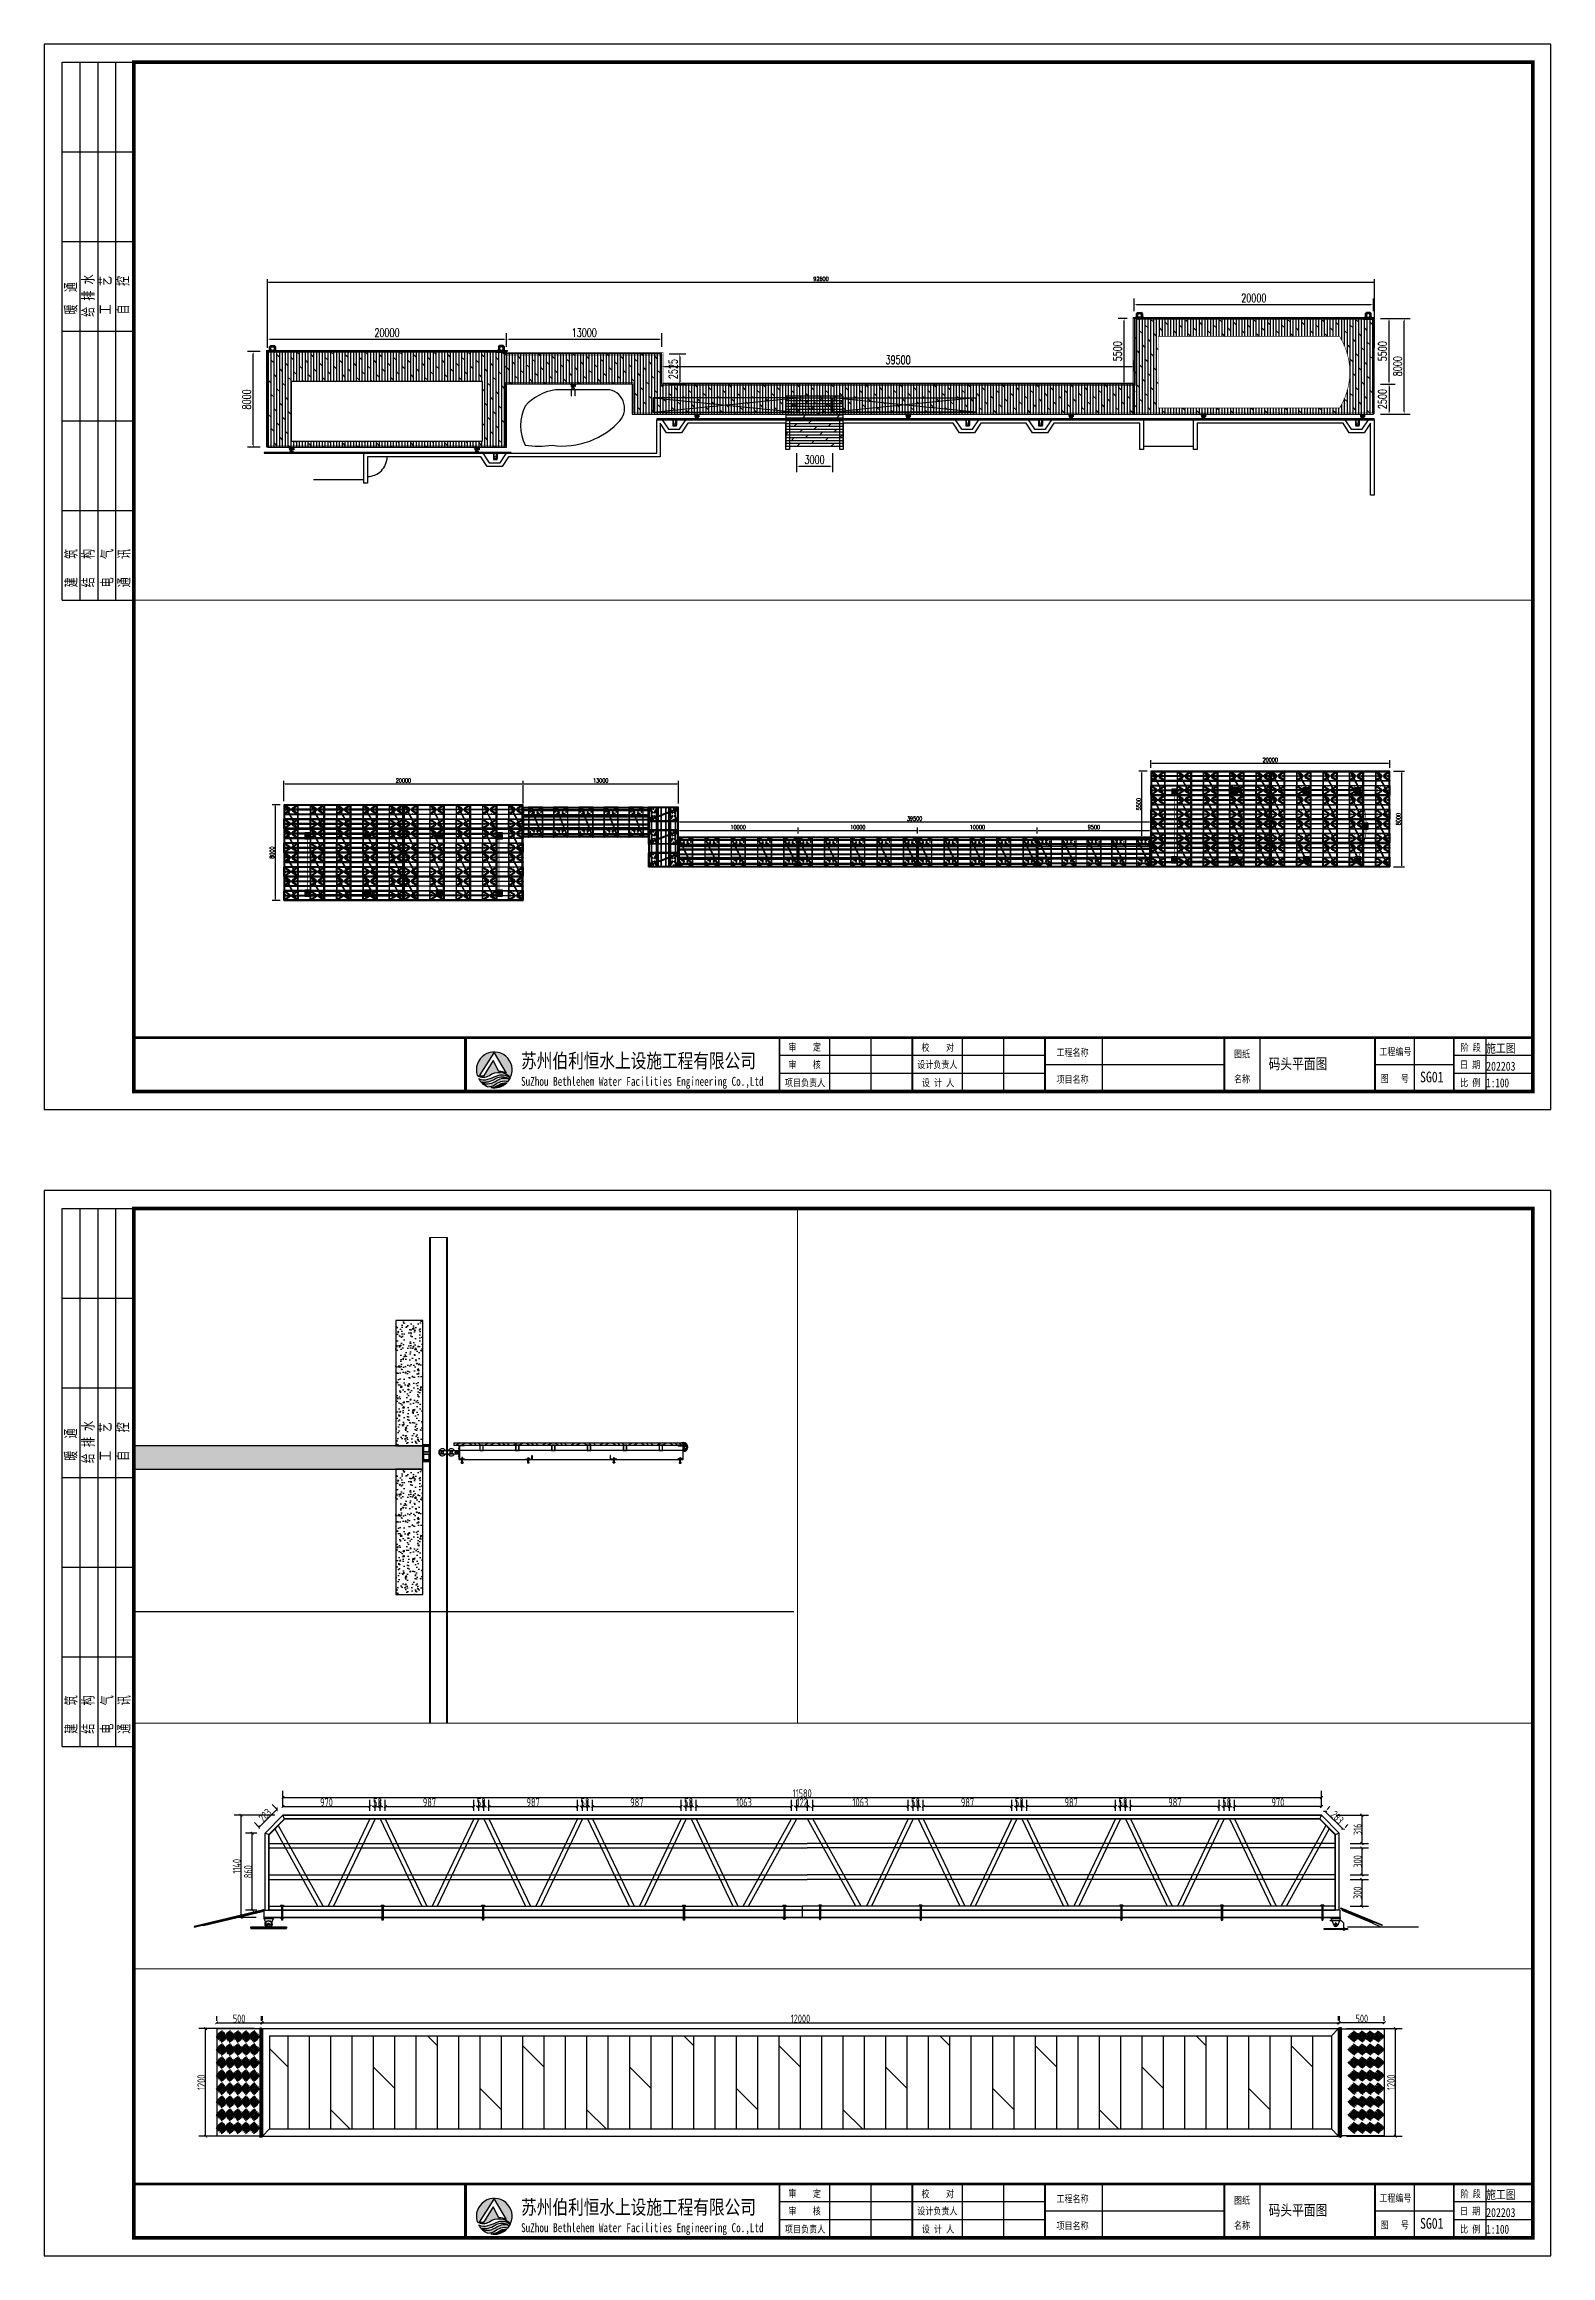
# Paper-space layout '布局' of a CAD drawing. Header units: millimetres. Extents: x 428 to 848, y -301 to 316.
# The model-space entities are those that its viewports show. They can reach past a viewport. Long polylines and large blocks are cut down to what shows.
import ezdxf

# ---------------------------------------------------------------- set-up
doc = ezdxf.new("R2010")
doc.units = ezdxf.units.MM
doc.header["$LTSCALE"] = 10
for name, pattern in [('BLTA11-LD-L-4001_Plot Plan for Seawater Intake System_20140729$0$key plan$0${ Wide Dash }', [12, 4, -2, 4, -2]), ('CENTER2', [28.575, 19.05, -3.175, 3.175, -3.175]), ('DASHED2', [9.525, 6.35, -3.175]), ('HIDDEN', [0.375, 0.25, -0.125])]:
    doc.linetypes.add(name, pattern=pattern)
doc.layers.get('0').update_dxf_attribs({"linetype": 'CONTINUOUS'})
doc.layers.get('DEFPOINTS').update_dxf_attribs({"linetype": 'CONTINUOUS'})
doc.layers.add('0 [HR] Dim', color=6, linetype='CONTINUOUS', lineweight=13)
doc.layers.add('文字标注', color=7, linetype='CONTINUOUS', lineweight=18)
for name, color, linetype in [('DOTE', 1, 'CONTINUOUS'), ('PUB_DIM', 3, 'CONTINUOUS'), ('W-_ANTICOLLISION防撞措施', 6, 'CONTINUOUS'), ('W-bridge approach引桥', 4, 'CONTINUOUS'), ('W-FLOAT_BOWL浮筒', 253, 'CONTINUOUS'), ('W-MOUNTING固定方式', 5, 'CONTINUOUS'), ('W-PLASTIC_RAILINGS塑木栏杆', 6, 'CONTINUOUS'), ('W-STEEL_FRAME钢架', 3, 'CONTINUOUS'), ('W-STEEL_KEEL钢龙骨', 5, 'CONTINUOUS'), ('W-WOOD_FLOOR木地板', 30, 'CONTINUOUS'), ('WALL', 9, 'CONTINUOUS'), ('Z', 12, 'CONTINUOUS'), ('护桩器', 154, 'CONTINUOUS'), ('景-通用-文字', 7, 'CONTINUOUS'), ('木地板', 32, 'CONTINUOUS'), ('植物', 3, 'CONTINUOUS'), ('螺栓', 146, 'CONTINUOUS'), ('钢', 172, 'CONTINUOUS')]:
    doc.layers.add(name, color=color, linetype=linetype)
doc.styles.add('-宋体', font='', dxfattribs={"width": 0.8})
doc.styles.add('_TCH_DIM', font='SIMPLEX.shx', dxfattribs={"width": 0.7, "bigfont": 'GBCBIG.shx'})
doc.styles.get("Standard").update_dxf_attribs({"font": 'tssdeng.shx', "width": 0.7, "bigfont": 'hztxt.shx'})
doc.styles.add('STANDARD_T3', font='simplex.shx', dxfattribs={"width": 0.7, "bigfont": 'gbcbig.shx'})
doc.styles.add('图框', font='')
doc.styles.add('黑体', font='simhei.ttf', dxfattribs={"width": 0.8})
doc.styles.get('-宋体').set_extended_font_data('SimSun')
doc.styles.get('图框').set_extended_font_data('SimSun')
doc.dimstyles.new('W&&100', dxfattribs={"dimtxt": 350, "dimasz": 100, "dimexe": 250, "dimexo": 300, "dimgap": 100, "dimtad": 1, "dimdec": 0, "dimzin": 0, "dimdsep": 46, "dimtxsty": 'STANDARD_T3', "dimcen": 0.09, "dimclrd": 1, "dimclre": 1, "dimclrt": 7, "dimazin": 2, "dimtfac": 1, "dimtdec": 0, "dimtix": 1, "dimtmove": 2, "dimatfit": 3, "dimfxl": 100, "dimtolj": 1, "dimtzin": 0, "dimarcsym": 0})
doc.dimstyles.new('W&&200', dxfattribs={"dimtxt": 700, "dimasz": 200, "dimexe": 500, "dimexo": 600, "dimgap": 200, "dimtad": 1, "dimdec": 0, "dimzin": 0, "dimdsep": 46, "dimtxsty": 'STANDARD_T3', "dimcen": 0.09, "dimclrd": 1, "dimclre": 1, "dimclrt": 7, "dimazin": 2, "dimtfac": 1, "dimtdec": 0, "dimtix": 1, "dimtmove": 2, "dimatfit": 3, "dimfxl": 100, "dimtolj": 1, "dimtzin": 0, "dimarcsym": 0})
doc.dimstyles.new('W__30', dxfattribs={"dimtxt": 90, "dimasz": 30, "dimexe": 75, "dimexo": 90, "dimgap": 2, "dimtad": 1, "dimdec": 0, "dimzin": 0, "dimdsep": 46, "dimtxsty": 'Standard', "dimblk": 'ARCHTICK', "dimcen": 0.09, "dimclrd": 1, "dimclre": 1, "dimclrt": 2, "dimadec": 0, "dimazin": 0, "dimtfac": 1, "dimtdec": 0, "dimtix": 1, "dimtmove": 2, "dimatfit": 3, "dimldrblk": 'ARCHTICK', "dimfxl": 1, "dimtolj": 1, "dimtzin": 0, "dimarcsym": 0})
pattern_1 = [(50, (-2839399.39, -930477.64), (143.4520365, -12.550427), [15, -165]), (355, (-2839399.39, -930477.64), (-27.750267, 150.438427), [12, -132]), (100.4514, (-2839387.43, -930478.68), (115.7018763, 137.8879084), [12.748038, -140.2284224]), (46.1842, (-2839399.39, -930437.64), (213.44821, -33.103803), [22.5, -247.5]), (96.6356, (-2839381.6, -930440.4), (186.932541, 194.823574), [19.122058, -210.3426]), (351.1842, (-2839399.39, -930437.64), (186.932389, 194.82372), [18, -198]), (21, (-2839379.39, -930447.64), (119.3814104, -80.523778), [15, -165]), (326, (-2839379.39, -930447.64), (48.6630664, 145.030009), [12, -132]), (71.4514, (-2839369.44, -930454.35), (168.044526, 64.5060993), [12.748038, -140.2284224]), (37.5, (-2839399.39, -930477.636), (2.4319711, 66.5787708), [0, -130.4, 0, -134, 0, -132.5]), (7.5, (-2839399.39, -930477.636), (52.6139075, 78.8823424), [0, -76.4, 0, -127.4, 0, -50.5]), (327.5, (-2839443.99, -930477.636), (106.7644872, -4.5109743), [0, -50, 0, -156, 0, -207]), (317.5, (-2839463.99, -930477.64), (116.637234, 20.0209965), [0, -65, 0, -103.6, 0, -147])]

psp = doc.layouts.new('布局')

msp = doc.modelspace()

# ---------------------------------------------------------------- blocks, each defined once
blk = doc.blocks.new('$TITLEBLK$00000187')
h = blk.add_hatch(color=140)
h.dxf.hatch_style = 1
h.paths.add_polyline_path([(-294.3, 4.5, 0.294083), (-290.89, 4.48, -0.363756), (-284.97, 3.96, 1.450144)])
h.paths.add_polyline_path([(-289.53, 10.8), (-286.23, 5.12, 0.101723), (-288.23, 5.58), (-289.84, 8.66), (-292.52, 4.26, -0.081837), (-293.64, 4.38)], flags=16)
h = blk.add_hatch(color=174)
h.paths.add_polyline_path([(-285.05, 3.78, 0.296692), (-289.05, 4.29, -0.04264), (-291.3, 3.4, -0.209747), (-293.92, 3.62, 0.179915), (-291.3, 1.33, 0.169783), (-289.28, 1.97, -0.05744), (-287.69, 2.74, -0.214092), (-285.77, 2.71, 0.064571)])
h.paths.add_polyline_path([(-288.71, 3.03, -0.084014), (-290.89, 2.08, -0.271733), (-292.96, 2.61, 0.071966), (-291.58, 2.64, 0.098278), (-289.75, 3.23, -0.072406), (-288.51, 3.9, -0.088156), (-286.96, 4.07, -0.181988), (-285.56, 3.48, 0.206106)], flags=16)
blk.add_hatch(color=174).paths.add_polyline_path([(-286.08, 2.39, 0.189728), (-288.25, 1.81, -0.126537), (-290.52, 1.1, 0.245013)])
for p, q in [((-196, 0), (-196, 15)), ((-184.5, 0), (-184.5, 15)), ((-159, 0), (-159, 15)), ((-147.5, 0), (-147.5, 15)), ((-120, 0), (-120, 15)), ((-76, 0), (-76, 15)), ((-33, 0), (-33, 15)), ((-13, 0), (-13, 15)), ((0, 0), (0, 15)), ((-136, 10), (-210, 10)), ((-136, 7.5), (-86, 7.5)), ((-44, 7.5), (-22, 7.5)), ((0, 10), (-22, 10)), ((-136, 5), (-210, 5)), ((0, 5), (-22, 5))]:
    blk.add_line(p, q)
for points, const_width in [([(-297.54, 0), (-297.54, 15), (0, 15)], 0.8), ([(-210, 0), (-210, 15)], 0.5), ([(-173, 0), (-173, 15)], 0.5), ([(-136, 0), (-136, 15)], 0.5), ([(-86, 0), (-86, 15)], 0.5), ([(-44, 0), (-44, 15)], 0.5), ([(-22, 0), (-22, 15)], 0.5)]:
    blk.add_lwpolyline(points, dxfattribs=dict(const_width=const_width))
for points in [[(-294.3, 4.5, 0.294083), (-290.89, 4.48, -0.363756), (-284.97, 3.96, 1.450144)], [(-293.64, 4.38), (-289.53, 10.8), (-286.23, 5.12, 0.101723), (-288.23, 5.58), (-289.84, 8.66), (-292.52, 4.26, -0.081837)]]:
    blk.add_lwpolyline(points, format="xyb", close=True)
for points in [[(-293.92, 3.62, 0.209747), (-291.3, 3.4, 0.04264), (-289.05, 4.29, -0.296692), (-285.05, 3.78)], [(-292.96, 2.61, 0.071966), (-291.58, 2.64, 0.098278), (-289.75, 3.23, -0.072406), (-288.51, 3.9, -0.088156), (-286.96, 4.07, -0.181988), (-285.56, 3.48, 0.206106), (-288.71, 3.03, -0.084014), (-290.89, 2.08, -0.271733), (-292.96, 2.61)], [(-291.3, 1.33, 0.169783), (-289.28, 1.97, -0.05744), (-287.69, 2.74, -0.214092), (-285.77, 2.71, -0.214092)], [(-290.52, 1.1, 0.126537), (-288.25, 1.81, -0.189728), (-286.08, 2.39, -0.189728)]]:
    blk.add_lwpolyline(points, format="xyb")
for start, end in [(208.47056, 249.26757), (258.57514, 313.64322), (318.83836, 333.61646)]:
    blk.add_arc((-289.53, 6), 5, start, end)
at = {"style": '图框'}
for s, height, width, p in [('审    定', 2, 0.8, (-207.53, 11.34)), ('校    对', 2, 0.8, (-170.43, 11.27)), ('工程编号', 2, 0.8, (-42.79, 10.08)), ('阶 段', 2, 0.8, (-20.12, 11.27)), ('苏州伯利恒水上设施工程有限公司', 4, 0.8, (-282.06, 6.56)), ('审    核', 2, 0.8, (-207.55, 6.48)), ('设计负责人', 2, 0.8, (-171.62, 6.48)), ('工程名称', 2, 0.8, (-132.8, 9.86)), ('图纸', 2, 0.8, (-83.31, 9.46)), ('日 期', 2, 0.8, (-20.31, 6.48)), ('SuZhou Bethlehem Water Facilities Engineering Co.,Ltd ', 2.5, 0.75, (-282.06, 1.57)), ('项目负责人', 2, 0.8, (-208.49, 1.42)), ('设 计 人', 2, 0.8, (-170.33, 1.42)), ('项目名称', 2, 0.8, (-132.8, 2.36)), ('名称', 2, 0.8, (-83.31, 2.46)), ('图   号', 2, 0.8, (-42.46, 2.6)), ('比 例', 2, 0.8, (-20.27, 1.42))]:
    blk.add_text(s, height=height, dxfattribs=dict(at, width=width)).set_placement(p)
for tag, p in [('审定人', (-193.68, 10.95)), ('校对', (-155.51, 10.92)), ('审核人', (-193.68, 6.03)), ('设计负责人', (-158.64, 6.23)), ('项目负责人', (-195.69, 1.11)), ('设计人', (-156.48, 1.18))]:
    blk.add_attdef(tag, p, '', height=3)
for tag, p, height, style, width in [('工程名称', (-115.66, 9.53), 3, '-宋体', 0.8), ('阶段', (-12.96, 10.81), 2.5, '黑体', 0.8), ('图名', (-73.67, 6.22), 3, '-宋体', 0.8), ('日期', (-12.96, 5.8), 2.5, '黑体', 0.8), ('项目名称', (-115.65, 1.97), 3, '-宋体', 0.8), ('图号', (-31.44, 2.55), 3, '_TCH_DIM', 0.7), ('比例', (-12.96, 1.14), 2.5, '黑体', 0.8)]:
    blk.add_attdef(tag, p, '', height=height, dxfattribs=dict(style=style, width=width))
blk = doc.blocks.new('$TITLEBLK$00000095')
for p, q in [((-150, 20), (-150, 0)), ((-150, 20), (0, 20)), ((-125, 20), (-125, 0)), ((-100, 20), (-100, 0)), ((-75, 20), (-75, 0)), ((-75, 20), (-75, 0)), ((-50, 20), (-50, 0)), ((-25, 20), (-25, 0)), ((0, 20), (0, 0)), ((-150, 15), (-75, 15)), ((-75, 15), (0, 15)), ((-150, 10), (-75, 10)), ((-75, 10), (0, 10)), ((-150, 5), (-75, 5)), ((-75, 5), (0, 5))]:
    blk.add_line(p, q)
at = {"width": 0.8}
for s, p in [('建   筑', (-146.45, 15.65)), ('暖  通', (-70.35, 15.73)), ('结   构', (-146.45, 10.91)), ('给 排 水', (-71.03, 10.9)), ('电   气', (-146.45, 5.65)), ('工   艺', (-70.35, 6.13)), ('通   讯', (-146.45, 0.88)), ('自   控', (-70.35, 1.24))]:
    blk.add_text(s, height=3.509, dxfattribs=at).set_placement(p)
blk = doc.blocks.new('TK')
blk.add_lwpolyline([(0, 0), (420, 0), (420, 297), (0, 297)], close=True)
at = {"const_width": 1}
blk.add_lwpolyline([(25, 5), (415, 5), (415, 292), (25, 292)], close=True, dxfattribs=at)
at = {"const_width": 0.8}
blk.add_lwpolyline([(415, 20), (25, 20)], dxfattribs=at)
at = {"rotation": 90}
blk.add_blockref('$TITLEBLK$00000095', (25, 292), dxfattribs=at)
blk = doc.blocks.new('ls1')
at = {"layer": '螺栓'}
for p, q in [((-3.4, 0), (-4.8, -1.4)), ((-9.6, -61.2), (-9.6, -54.8)), ((-9.6, -61.2), (-8.6, -62.2)), ((8.6, -62.2), (-8.6, -62.2)), ((9.6, -61.2), (8.6, -62.2)), ((9.6, -56.4), (9.6, -61.2))]:
    blk.add_line(p, q, dxfattribs=at)
for points in [[(-3.4, 0), (-3.4, -8.6)], [(3.4, 0), (-3.4, 0)], [(3.4, 0), (3.4, -8.6)], [(3.4, 0), (4.8, -1.4)], [(9.6, -14.4), (-9.6, -14.4)], [(-9.6, -14.4), (-9.6, -16.3)], [(9.6, -16.3), (-9.6, -16.3)], [(-9.6, -56.4), (9.6, -56.4), (9.6, -54.8), (-9.6, -54.8)], [(7.7, -14.4), (7.7, -8.6), (-7.7, -8.6), (-7.7, -14.4)], [(7.7, -56.4), (-7.7, -56.4)], [(-7.2, -62.2), (7.2, -62.2)], [(-5.2, -8.6), (-5.2, -14.4)], [(-4.8, -1.4), (-4.8, -8.6)], [(-4.8, -56.4), (-4.8, -16.3)], [(-4.8, -62.2), (-4.8, -56.4)], [(-3.4, -56.4), (-3.4, -16.3)], [(3.4, -56.4), (3.4, -16.3)], [(4.8, -1.4), (4.8, -8.6)], [(4.8, -56.4), (4.8, -16.3)], [(4.8, -56.4), (4.8, -62.2)], [(5.2, -14.4), (5.2, -8.6)], [(9.6, -16.3), (9.6, -14.4)]]:
    blk.add_lwpolyline(points, dxfattribs=at)
for points in [[(-7.4, -61.9), (-6.5, -61.5), (-5.6, -61.6), (-4.8, -62.1)], [(-4.8, -62.1), (-1.7, -61), (1.7, -61), (4.8, -62.1)], [(4.8, -62.1), (5.6, -61.6), (6.5, -61.5), (7.4, -61.9)]]:
    blk.add_open_spline(points, degree=3, dxfattribs=at)
blk = doc.blocks.new('ls2')
at = {"layer": '螺栓'}
for p, q in [((3.4, 0), (4.8, -1.4)), ((-9.6, -50.9), (-9.6, -55.7)), ((-9.6, -55.7), (-8.6, -56.7)), ((-8.6, -56.7), (8.6, -56.7)), ((9.6, -55.7), (8.6, -56.7)), ((9.6, -55.7), (9.6, -49.3))]:
    blk.add_line(p, q, dxfattribs=at)
for points in [[(-3.4, 0), (-4.8, -1.4)], [(-3.4, 0), (-3.4, -8.6)], [(-3.4, 0), (3.4, 0)], [(3.4, 0), (3.4, -8.6)], [(-9.6, -14.4), (9.6, -14.4)], [(-9.6, -16.3), (-9.6, -14.4)], [(-9.6, -16.3), (9.6, -16.3)], [(9.6, -50.9), (-9.6, -50.9), (-9.6, -49.3), (9.6, -49.3)], [(-7.7, -14.4), (-7.7, -8.6), (7.7, -8.6), (7.7, -14.4)], [(-7.7, -50.9), (7.7, -50.9)], [(7.2, -56.7), (-7.2, -56.7)], [(-5.2, -14.4), (-5.2, -8.6)], [(-4.8, -1.4), (-4.8, -8.6)], [(-4.8, -50.9), (-4.8, -16.3)], [(-4.8, -50.9), (-4.8, -56.7)], [(-3.4, -50.9), (-3.4, -16.3)], [(3.4, -50.9), (3.4, -16.3)], [(4.8, -1.4), (4.8, -8.6)], [(4.8, -50.9), (4.8, -16.3)], [(4.8, -56.7), (4.8, -50.9)], [(5.2, -8.6), (5.2, -14.4)], [(9.6, -14.4), (9.6, -16.3)]]:
    blk.add_lwpolyline(points, dxfattribs=at)
for points in [[(-4.8, -56.6), (-5.6, -56.1), (-6.5, -56), (-7.4, -56.4)], [(4.8, -56.6), (1.7, -55.5), (-1.7, -55.5), (-4.8, -56.6)], [(7.4, -56.4), (6.5, -56), (5.6, -56.1), (4.8, -56.6)]]:
    blk.add_open_spline(points, degree=3, dxfattribs=at)
blk = doc.blocks.new('*U59')
at = {"layer": 'W-STEEL_KEEL钢龙骨'}
for points in [[(-20, 30), (-20, -30), (20, -30), (20, 30)], [(-17, 27), (-17, -27), (17, -27), (17, 27)]]:
    blk.add_lwpolyline(points, close=True, dxfattribs=at)
blk = doc.blocks.new('*U60')
at = {"layer": 'W-STEEL_FRAME钢架', "color": 0, "linetype": 'ByBlock', "lineweight": -2, "transparency": 16777216}
for p in [(0, 0), (400, 0), (800, 0), (1200, 0), (1600, 0), (2000, 0)]:
    blk.add_blockref('*U59', p, dxfattribs=at)
blk = doc.blocks.new('huz')
at = {"layer": '钢'}
h = blk.add_hatch(color=256, dxfattribs=at)
h.dxf.hatch_style = 2
h.paths.add_polyline_path([(187, 10.2), (187, 0), (176.8, 0)])
h = blk.add_hatch(color=256, dxfattribs=at)
h.dxf.hatch_style = 2
h.paths.add_polyline_path([(187, -90.2), (187, -80), (176.8, -80)])
at = {"layer": 'PUB_DIM', "elevation": 0}
blk.add_lwpolyline([(142, -35), (182, -35), (182, -45), (142, -45)], close=True, dxfattribs=at)
at = {"layer": '钢', "lineweight": 0}
for points in [[(187, 10.2), (187, 0), (176.8, 0), (187, 10.2)], [(187, 10.2), (187, 0), (176.8, 0), (187, 10.2)], [(187, -90.2), (187, -80), (176.8, -80), (187, -90.2)], [(187, -90.2), (187, -80), (176.8, -80), (187, -90.2)]]:
    blk.add_lwpolyline(points, dxfattribs=at)
at = {"layer": '钢', "lineweight": 13}
for points in [[(187, 0), (176.8, 0), (187, 10.2), (187, 0)], [(187, -80), (176.8, -80), (187, -90.2), (187, -80)]]:
    blk.add_lwpolyline(points, dxfattribs=at)
at = {"layer": '钢'}
for points in [[(-33, -60), (-33, -20), (182, -20), (182, -60)], [(0, -57.3), (15, -48.7), (15, -31.3), (0, -22.7), (-15, -31.3), (-15, -48.7)], [(100, -57.3), (115, -48.7), (115, -31.3), (100, -22.7), (85, -31.3), (85, -48.7)]]:
    blk.add_lwpolyline(points, close=True, dxfattribs=at)
for centre in [(0, -40), (100, -40)]:
    blk.add_circle(centre, 11, dxfattribs=at)
for centre, start, end in [((0, -40), 30, 330), ((100, -40), 30, 150), ((100, -40), 210, 330)]:
    blk.add_arc(centre, 40, start, end, dxfattribs=at)
blk = doc.blocks.new('fzt')
at = {"layer": 'W-_ANTICOLLISION防撞措施'}
h = blk.add_hatch(dxfattribs=at)
h.set_pattern_fill('橡胶', color=256, scale=2)
h.set_pattern_definition([(45, (-674363.89, -1918351.2674), (-5.000000133, 5.000000133), []), (135, (-674352.758, -1918351.2674), (-5.000000133, -5.000000133), [1.6, -5.471068])])
h.paths.add_polyline_path([(20, -100, 1), (20, 0)])
h.paths.add_polyline_path([(30, -11.3, -0.201283), (54.6, -30), (30, -30)], flags=16)
h.paths.add_polyline_path([(30, -40), (58.7, -40, -0.127017), (58.7, -60), (30, -60)], flags=16)
h.paths.add_polyline_path([(30, -70), (54.6, -70, -0.201283), (30, -88.7)], flags=16)
for p, q in [((0, -5), (4.1, 0)), ((0, -2.6), (2.1, 0)), ((2.9, -5), (7, 0)), ((6, -5), (10.2, 0)), ((9, -5), (13.1, 0)), ((12.3, -5), (16.5, 0)), ((15.8, -5), (20, 0)), ((20, 0), (20, -100)), ((22.4, -0.1), (22.4, 0)), ((1.5, -4.1), (0.6, -3.8)), ((1.4, -1.6), (0.8, -0.9)), ((2.6, -0.8), (3.6, -1.8)), ((3.5, -3.3), (4.7, -4)), ((7.9, -1.6), (9.2, -2.8)), ((8.9, -4.3), (9.9, -5.1)), ((11.2, -1.2), (12.2, -1.9)), ((13, -3.4), (14.2, -4.1)), ((16.7, -3.4), (17.3, -3.9)), ((18.3, -5), (20, -2.9)), ((19.4, -4.4), (18.8, -3.6)), ((19.3, -0.5), (19.6, -0.9)), ((30, -11.3), (30, -30)), ((30, -30), (54.6, -30)), ((30, -40), (58.7, -40)), ((30, -40), (30, -60)), ((30, -60), (58.7, -60)), ((30, -70), (54.6, -70)), ((30, -70), (30, -88.7))]:
    blk.add_line(p, q, dxfattribs=at)
blk.add_lwpolyline([(20, -5), (0, -5), (0, 0), (20, 0)], close=True, dxfattribs=at)
for radius, start, end in [(50, 270, 90), (40, 30, 75.52249), (40, 284.47751, 330), (40, 345.52249, 14.47751)]:
    blk.add_arc((20, -50), radius, start, end, dxfattribs=at)
blk = doc.blocks.new('_ARCHTICK')
at = {"color": 0, "linetype": 'ByBlock', "const_width": 0.4}
blk.add_lwpolyline([(-0.5, -0.5), (0.5, 0.5)], dxfattribs=at)
blk = doc.blocks.new('*D93')
at = {"layer": 'DEFPOINTS', "color": 0, "transparency": 16777216}
for p in [(-1266286.5, 1456432.2), (-1265652.7, 1456432.2), (-1265652.7, 1455232.2)]:
    blk.add_point(p, dxfattribs=at)
at = {"layer": 'W-STEEL_FRAME钢架', "color": 1, "lineweight": -2, "transparency": 16777216}
for p, q in [((-1265742.7, 1456432.2), (-1266361.5, 1456432.2)), ((-1266286.5, 1455232.2), (-1266286.5, 1456432.2)), ((-1265742.7, 1455232.2), (-1266361.5, 1455232.2))]:
    blk.add_line(p, q, dxfattribs=at)
at = {"layer": 'W-STEEL_FRAME钢架', "color": 1, "lineweight": -2, "transparency": 16777216, "xscale": 30, "yscale": 30, "zscale": 30}
for p, rotation in [((-1266286.5, 1456432.2), 90), ((-1266286.5, 1455232.2), 270)]:
    blk.add_blockref('_ARCHTICK', p, dxfattribs=dict(at, rotation=rotation))
at = {"layer": 'W-STEEL_FRAME钢架', "color": 7, "transparency": 16777216, "insert": (-1266333.5, 1455832.2), "char_height": 90, "attachment_point": 5, "rotation": 90}
blk.add_mtext('\\A1;1200', dxfattribs=at)
blk = doc.blocks.new('*D112')
at = {"layer": 'DEFPOINTS', "color": 0, "transparency": 16777216}
for p in [(-1265662.7, 1456495.6), (-1266162.7, 1456429.2), (-1265662.7, 1456429.2)]:
    blk.add_point(p, dxfattribs=at)
at = {"layer": 'W-STEEL_FRAME钢架', "color": 1, "lineweight": -2, "transparency": 16777216}
for p, q in [((-1266162.7, 1456519.2), (-1266162.7, 1456570.6)), ((-1265662.7, 1456519.2), (-1265662.7, 1456570.6)), ((-1266162.7, 1456495.6), (-1265662.7, 1456495.6))]:
    blk.add_line(p, q, dxfattribs=at)
at = {"layer": 'W-STEEL_FRAME钢架', "color": 1, "lineweight": -2, "transparency": 16777216, "xscale": 30, "yscale": 30, "zscale": 30, "rotation": 180}
blk.add_blockref('_ARCHTICK', (-1266162.7, 1456495.6), dxfattribs=at)
at = {"layer": 'W-STEEL_FRAME钢架', "color": 1, "lineweight": -2, "transparency": 16777216, "xscale": 30, "yscale": 30, "zscale": 30}
blk.add_blockref('_ARCHTICK', (-1265662.7, 1456495.6), dxfattribs=at)
at = {"layer": 'W-STEEL_FRAME钢架', "color": 7, "transparency": 16777216, "insert": (-1265912.7, 1456542.6), "char_height": 90, "attachment_point": 5}
blk.add_mtext('\\A1;500', dxfattribs=at)
blk = doc.blocks.new('*U66')
at = {"color": 8, "linetype": 'Continuous'}
for p, q in [((-1.3, 2.4), (-2.7, 1.2)), ((0, 1.9), (0, -1.9)), ((-1.3, -2.4), (-2.7, -1.2))]:
    blk.add_line(p, q, dxfattribs=at)
at = {"color": 7, "linetype": 'Continuous'}
for p, q in [((24, 1.9), (0, 1.9)), ((0, 0), (25.6, 0)), ((24, 1.9), (24, 0)), ((25.6, -1.9), (25.6, 0)), ((0, -1.9), (25.6, -1.9))]:
    blk.add_line(p, q, dxfattribs=at)
for centre, radius, start, end in [((-4.1, 0), 3.7, 41.31782, 318.68218), ((-4.1, 0), 1.85, 41.31782, 318.68218), ((0, 3.6), 3.59, 221.31782, 270), ((0, -3.6), 3.59, 90, 138.68218), ((0, 3.6), 1.74, 221.31782, 270), ((0, -3.6), 1.74, 90, 138.68218)]:
    blk.add_arc(centre, radius, start, end, dxfattribs=at)
blk = doc.blocks.new('*D113')
at = {"layer": 'DEFPOINTS', "color": 0, "transparency": 16777216}
for p in [(-1253652.7, 1456495.6), (-1265652.7, 1456432.2), (-1253652.7, 1456432.2)]:
    blk.add_point(p, dxfattribs=at)
at = {"layer": 'W-STEEL_FRAME钢架', "color": 1, "lineweight": -2, "transparency": 16777216}
for p, q in [((-1265652.7, 1456522.2), (-1265652.7, 1456570.6)), ((-1253652.7, 1456522.2), (-1253652.7, 1456570.6)), ((-1265652.7, 1456495.6), (-1253652.7, 1456495.6))]:
    blk.add_line(p, q, dxfattribs=at)
at = {"layer": 'W-STEEL_FRAME钢架', "color": 1, "lineweight": -2, "transparency": 16777216, "xscale": 30, "yscale": 30, "zscale": 30, "rotation": 180}
blk.add_blockref('_ARCHTICK', (-1265652.7, 1456495.6), dxfattribs=at)
at = {"layer": 'W-STEEL_FRAME钢架', "color": 1, "lineweight": -2, "transparency": 16777216, "xscale": 30, "yscale": 30, "zscale": 30}
blk.add_blockref('_ARCHTICK', (-1253652.7, 1456495.6), dxfattribs=at)
at = {"layer": 'W-STEEL_FRAME钢架', "color": 7, "transparency": 16777216, "insert": (-1259652.7, 1456542.6), "char_height": 90, "attachment_point": 5}
blk.add_mtext('\\A1;12000', dxfattribs=at)
blk = doc.blocks.new('*U71')
for centre, start, end in [((175.1, 0), 164.06078, 195.93922), ((-175.1, 0), 344.06078, 15.93922)]:
    blk.add_arc(centre, 182.1, start, end)
blk = doc.blocks.new('*U72')
at = {"color": 0, "linetype": 'ByBlock', "lineweight": -2, "transparency": 16777216}
for p in [(0, 0), (20, 0), (40, 0), (60, 0), (80, 0)]:
    blk.add_blockref('*U71', p, dxfattribs=at)
blk = doc.blocks.new('*U73')
at = {"rotation": 135.0000000003769}
blk.add_blockref('*U72', (28.3, -28.3), dxfattribs=at)
blk = doc.blocks.new('*D91')
at = {"layer": 'DEFPOINTS', "color": 0, "transparency": 16777216}
for p in [(-1253652.7, 1456432.2), (-1253018.9, 1456432.2), (-1253652.7, 1455232.2)]:
    blk.add_point(p, dxfattribs=at)
at = {"layer": 'W-STEEL_FRAME钢架', "color": 1, "lineweight": -2, "transparency": 16777216}
for p, q in [((-1253562.7, 1456432.2), (-1252943.9, 1456432.2)), ((-1253018.9, 1455232.2), (-1253018.9, 1456432.2)), ((-1253562.7, 1455232.2), (-1252943.9, 1455232.2))]:
    blk.add_line(p, q, dxfattribs=at)
at = {"layer": 'W-STEEL_FRAME钢架', "color": 1, "lineweight": -2, "transparency": 16777216, "xscale": 30, "yscale": 30, "zscale": 30}
for p, rotation in [((-1253018.9, 1456432.2), 90), ((-1253018.9, 1455232.2), 270)]:
    blk.add_blockref('_ARCHTICK', p, dxfattribs=dict(at, rotation=rotation))
at = {"layer": 'W-STEEL_FRAME钢架', "color": 7, "transparency": 16777216, "insert": (-1253065.9, 1455832.2), "char_height": 90, "attachment_point": 5, "rotation": 90}
blk.add_mtext('\\A1;1200', dxfattribs=at)
blk = doc.blocks.new('*D107')
at = {"layer": 'DEFPOINTS', "color": 0, "transparency": 16777216}
for p in [(-1253642.7, 1456495.6), (-1253642.7, 1456429.2), (-1253142.7, 1456429.2)]:
    blk.add_point(p, dxfattribs=at)
at = {"layer": 'W-STEEL_FRAME钢架', "color": 1, "lineweight": -2, "transparency": 16777216}
for p, q in [((-1253642.7, 1456519.2), (-1253642.7, 1456570.6)), ((-1253142.7, 1456519.2), (-1253142.7, 1456570.6)), ((-1253142.7, 1456495.6), (-1253642.7, 1456495.6))]:
    blk.add_line(p, q, dxfattribs=at)
at = {"layer": 'W-STEEL_FRAME钢架', "color": 1, "lineweight": -2, "transparency": 16777216, "xscale": 30, "yscale": 30, "zscale": 30, "rotation": 180}
blk.add_blockref('_ARCHTICK', (-1253642.7, 1456495.6), dxfattribs=at)
at = {"layer": 'W-STEEL_FRAME钢架', "color": 1, "lineweight": -2, "transparency": 16777216, "xscale": 30, "yscale": 30, "zscale": 30}
blk.add_blockref('_ARCHTICK', (-1253142.7, 1456495.6), dxfattribs=at)
at = {"layer": 'W-STEEL_FRAME钢架', "color": 7, "transparency": 16777216, "insert": (-1253392.7, 1456542.6), "char_height": 90, "attachment_point": 5}
blk.add_mtext('\\A1;500', dxfattribs=at)
blk = doc.blocks.new('滚轮支架 -left')
for p, q in [((-50, 10), (-22.4, 81)), ((50, 10), (22.4, 81))]:
    blk.add_line(p, q)
at = {"color": 3, "linetype": 'CENTER2'}
for p, q in [((-15, 70), (15, 70)), ((0, 85), (0, 55))]:
    blk.add_line(p, q, dxfattribs=at)
blk.add_lwpolyline([(-50, 10), (50, 10), (50, -5), (-50, -5)], close=True)
blk.add_circle((0, 70), 11)
blk.add_arc((0, 70), 25, 26.19556, 153.80444)
blk = doc.blocks.new('滚轮')
for radius in [40, 37, 9, 8]:
    blk.add_circle((0, 0), radius)
blk = doc.blocks.new('Hole -side1')
at = {"color": 3, "linetype": 'CENTER2'}
blk.add_line((-12.9, 0), (26.4, 0), dxfattribs=at)
at = {"linetype": 'DASHED2'}
blk.add_lwpolyline([(0, -11), (10, -11), (10, 11), (0, 11)], close=True, dxfattribs=at)
blk = doc.blocks.new('*D127')
at = {"layer": 'DEFPOINTS', "color": 0, "transparency": 16777216}
for p in [(-1266431.4, 1462707.4), (-1266289.7, 1462707.4), (-1266289.7, 1461847.4)]:
    blk.add_point(p, dxfattribs=at)
at = {"layer": 'W-STEEL_FRAME钢架', "color": 1, "lineweight": -2, "transparency": 16777216}
for p, q in [((-1266379.7, 1462707.4), (-1266506.4, 1462707.4)), ((-1266431.4, 1461847.4), (-1266431.4, 1462707.4)), ((-1266379.7, 1461847.4), (-1266506.4, 1461847.4))]:
    blk.add_line(p, q, dxfattribs=at)
at = {"layer": 'W-STEEL_FRAME钢架', "color": 1, "lineweight": -2, "transparency": 16777216, "xscale": 30, "yscale": 30, "zscale": 30}
for p, rotation in [((-1266431.4, 1462707.4), 90), ((-1266431.4, 1461847.4), 270)]:
    blk.add_blockref('_ARCHTICK', p, dxfattribs=dict(at, rotation=rotation))
at = {"layer": 'W-STEEL_FRAME钢架', "color": 7, "transparency": 16777216, "insert": (-1266478.4, 1462277.4), "char_height": 90, "attachment_point": 5, "rotation": 90}
blk.add_mtext('\\A1;860', dxfattribs=at)
blk = doc.blocks.new('*D128')
at = {"layer": 'DEFPOINTS', "color": 0, "transparency": 16777216}
for p in [(-1266155.5, 1462973.3), (-1266089.7, 1462907.4), (-1266289.7, 1462707.4)]:
    blk.add_point(p, dxfattribs=at)
at = {"layer": 'W-STEEL_FRAME钢架', "color": 1, "lineweight": -2, "transparency": 16777216}
for p, q in [((-1266355.5, 1462773.3), (-1266155.5, 1462973.3)), ((-1266153.3, 1462971.1), (-1266208.6, 1463026.3)), ((-1266353.3, 1462771.1), (-1266408.6, 1462826.3))]:
    blk.add_line(p, q, dxfattribs=at)
at = {"layer": 'W-STEEL_FRAME钢架', "color": 1, "lineweight": -2, "transparency": 16777216, "xscale": 30, "yscale": 30, "zscale": 30}
for p, rotation in [((-1266155.5, 1462973.3), 45), ((-1266355.5, 1462773.3), 225)]:
    blk.add_blockref('_ARCHTICK', p, dxfattribs=dict(at, rotation=rotation))
at = {"layer": 'W-STEEL_FRAME钢架', "color": 7, "transparency": 16777216, "insert": (-1266288.8, 1462906.5), "char_height": 90, "attachment_point": 5, "rotation": 45}
blk.add_mtext('\\A1;283', dxfattribs=at)
blk = doc.blocks.new('*D120')
at = {"layer": 'DEFPOINTS', "color": 0, "transparency": 16777216}
for p in [(-1254509.7, 1463104.1), (-1266089.7, 1462907.4), (-1254509.7, 1462907.4)]:
    blk.add_point(p, dxfattribs=at)
at = {"layer": 'W-STEEL_FRAME钢架', "color": 1, "lineweight": -2, "transparency": 16777216}
for p, q in [((-1266089.7, 1462997.4), (-1266089.7, 1463179.1)), ((-1254509.7, 1462997.4), (-1254509.7, 1463179.1)), ((-1266089.7, 1463104.1), (-1254509.7, 1463104.1))]:
    blk.add_line(p, q, dxfattribs=at)
at = {"layer": 'W-STEEL_FRAME钢架', "color": 1, "lineweight": -2, "transparency": 16777216, "xscale": 30, "yscale": 30, "zscale": 30, "rotation": 180}
blk.add_blockref('_ARCHTICK', (-1266089.7, 1463104.1), dxfattribs=at)
at = {"layer": 'W-STEEL_FRAME钢架', "color": 1, "lineweight": -2, "transparency": 16777216, "xscale": 30, "yscale": 30, "zscale": 30}
blk.add_blockref('_ARCHTICK', (-1254509.7, 1463104.1), dxfattribs=at)
at = {"layer": 'W-STEEL_FRAME钢架', "color": 7, "transparency": 16777216, "insert": (-1260299.7, 1463151.1), "char_height": 90, "attachment_point": 5}
blk.add_mtext('\\A1;11580', dxfattribs=at)
blk = doc.blocks.new('*D121')
at = {"layer": 'DEFPOINTS', "color": 0, "transparency": 16777216}
for p in [(-1266089.7, 1462907.4), (-1266557.7, 1461767.4), (-1266299.7, 1461767.4)]:
    blk.add_point(p, dxfattribs=at)
at = {"layer": 'W-STEEL_FRAME钢架', "color": 1, "lineweight": -2, "transparency": 16777216}
for p, q in [((-1266179.7, 1462907.4), (-1266632.7, 1462907.4)), ((-1266557.7, 1462907.4), (-1266557.7, 1461767.4)), ((-1266389.7, 1461767.4), (-1266632.7, 1461767.4))]:
    blk.add_line(p, q, dxfattribs=at)
at = {"layer": 'W-STEEL_FRAME钢架', "color": 1, "lineweight": -2, "transparency": 16777216, "xscale": 30, "yscale": 30, "zscale": 30}
for p, rotation in [((-1266557.7, 1462907.4), 90), ((-1266557.7, 1461767.4), 270)]:
    blk.add_blockref('_ARCHTICK', p, dxfattribs=dict(at, rotation=rotation))
at = {"layer": 'W-STEEL_FRAME钢架', "color": 7, "transparency": 16777216, "insert": (-1266604.7, 1462337.4), "char_height": 90, "attachment_point": 5, "rotation": 90}
blk.add_mtext('\\A1;1140', dxfattribs=at)
blk = doc.blocks.new('*D122')
at = {"layer": 'DEFPOINTS', "color": 0, "transparency": 16777216}
for p in [(-1265119.2, 1463003.6), (-1266089.7, 1462907.4), (-1265119.2, 1462866.4)]:
    blk.add_point(p, dxfattribs=at)
at = {"layer": 'W-STEEL_FRAME钢架', "color": 1, "lineweight": -2, "transparency": 16777216}
for p, q in [((-1266089.7, 1462997.4), (-1266089.7, 1463078.6)), ((-1265119.2, 1462956.4), (-1265119.2, 1463078.6)), ((-1266089.7, 1463003.6), (-1265119.2, 1463003.6))]:
    blk.add_line(p, q, dxfattribs=at)
at = {"layer": 'W-STEEL_FRAME钢架', "color": 1, "lineweight": -2, "transparency": 16777216, "xscale": 30, "yscale": 30, "zscale": 30, "rotation": 180}
blk.add_blockref('_ARCHTICK', (-1266089.7, 1463003.6), dxfattribs=at)
at = {"layer": 'W-STEEL_FRAME钢架', "color": 1, "lineweight": -2, "transparency": 16777216, "xscale": 30, "yscale": 30, "zscale": 30}
blk.add_blockref('_ARCHTICK', (-1265119.2, 1463003.6), dxfattribs=at)
at = {"layer": 'W-STEEL_FRAME钢架', "color": 7, "transparency": 16777216, "insert": (-1265604.5, 1463050.6), "char_height": 90, "attachment_point": 5}
blk.add_mtext('\\A1;970', dxfattribs=at)
blk = doc.blocks.new('*D116')
at = {"layer": 'DEFPOINTS', "color": 0, "transparency": 16777216}
for p in [(-1265005.6, 1463003.6), (-1265063.2, 1462866.4), (-1265005.6, 1462866.4)]:
    blk.add_point(p, dxfattribs=at)
at = {"layer": 'W-STEEL_FRAME钢架', "color": 1, "lineweight": -2, "transparency": 16777216}
for p, q in [((-1265063.2, 1462956.4), (-1265063.2, 1463078.6)), ((-1265005.6, 1462956.4), (-1265005.6, 1463078.6)), ((-1265063.2, 1463003.6), (-1265093.2, 1463003.6)), ((-1265063.2, 1463003.6), (-1265005.6, 1463003.6)), ((-1265005.6, 1463003.6), (-1264975.6, 1463003.6))]:
    blk.add_line(p, q, dxfattribs=at)
at = {"layer": 'W-STEEL_FRAME钢架', "color": 1, "lineweight": -2, "transparency": 16777216, "xscale": 30, "yscale": 30, "zscale": 30}
blk.add_blockref('_ARCHTICK', (-1265063.2, 1463003.6), dxfattribs=at)
at = {"layer": 'W-STEEL_FRAME钢架', "color": 1, "lineweight": -2, "transparency": 16777216, "xscale": 30, "yscale": 30, "zscale": 30, "rotation": 180}
blk.add_blockref('_ARCHTICK', (-1265005.6, 1463003.6), dxfattribs=at)
at = {"layer": 'W-STEEL_FRAME钢架', "color": 7, "transparency": 16777216, "insert": (-1265034.4, 1463050.6), "char_height": 90, "attachment_point": 5}
blk.add_mtext('\\A1;58', dxfattribs=at)
blk = doc.blocks.new('*D123')
at = {"layer": 'DEFPOINTS', "color": 0, "transparency": 16777216}
for p in [(-1263962.8, 1463003.6), (-1264949.5, 1462866.4), (-1263962.8, 1462866.4)]:
    blk.add_point(p, dxfattribs=at)
at = {"layer": 'W-STEEL_FRAME钢架', "color": 1, "lineweight": -2, "transparency": 16777216}
for p, q in [((-1264949.5, 1462956.4), (-1264949.5, 1463078.6)), ((-1263962.8, 1462956.4), (-1263962.8, 1463078.6)), ((-1264949.5, 1463003.6), (-1263962.8, 1463003.6))]:
    blk.add_line(p, q, dxfattribs=at)
at = {"layer": 'W-STEEL_FRAME钢架', "color": 1, "lineweight": -2, "transparency": 16777216, "xscale": 30, "yscale": 30, "zscale": 30, "rotation": 180}
blk.add_blockref('_ARCHTICK', (-1264949.5, 1463003.6), dxfattribs=at)
at = {"layer": 'W-STEEL_FRAME钢架', "color": 1, "lineweight": -2, "transparency": 16777216, "xscale": 30, "yscale": 30, "zscale": 30}
blk.add_blockref('_ARCHTICK', (-1263962.8, 1463003.6), dxfattribs=at)
at = {"layer": 'W-STEEL_FRAME钢架', "color": 7, "transparency": 16777216, "insert": (-1264456.1, 1463050.6), "char_height": 90, "attachment_point": 5}
blk.add_mtext('\\A1;987', dxfattribs=at)
blk = doc.blocks.new('*D117')
at = {"layer": 'DEFPOINTS', "color": 0, "transparency": 16777216}
for p in [(-1263849.1, 1463003.6), (-1263906.7, 1462866.4), (-1263849.1, 1462866.4)]:
    blk.add_point(p, dxfattribs=at)
at = {"layer": 'W-STEEL_FRAME钢架', "color": 1, "lineweight": -2, "transparency": 16777216}
for p, q in [((-1263906.7, 1462956.4), (-1263906.7, 1463078.6)), ((-1263849.1, 1462956.4), (-1263849.1, 1463078.6)), ((-1263906.7, 1463003.6), (-1263936.7, 1463003.6)), ((-1263906.7, 1463003.6), (-1263849.1, 1463003.6)), ((-1263849.1, 1463003.6), (-1263819.1, 1463003.6))]:
    blk.add_line(p, q, dxfattribs=at)
at = {"layer": 'W-STEEL_FRAME钢架', "color": 1, "lineweight": -2, "transparency": 16777216, "xscale": 30, "yscale": 30, "zscale": 30}
blk.add_blockref('_ARCHTICK', (-1263906.7, 1463003.6), dxfattribs=at)
at = {"layer": 'W-STEEL_FRAME钢架', "color": 1, "lineweight": -2, "transparency": 16777216, "xscale": 30, "yscale": 30, "zscale": 30, "rotation": 180}
blk.add_blockref('_ARCHTICK', (-1263849.1, 1463003.6), dxfattribs=at)
at = {"layer": 'W-STEEL_FRAME钢架', "color": 7, "transparency": 16777216, "insert": (-1263877.9, 1463050.6), "char_height": 90, "attachment_point": 5}
blk.add_mtext('\\A1;58', dxfattribs=at)
blk = doc.blocks.new('*D124')
at = {"layer": 'DEFPOINTS', "color": 0, "transparency": 16777216}
for p in [(-1262806.3, 1463003.6), (-1263793, 1462866.4), (-1262806.3, 1462866.4)]:
    blk.add_point(p, dxfattribs=at)
at = {"layer": 'W-STEEL_FRAME钢架', "color": 1, "lineweight": -2, "transparency": 16777216}
for p, q in [((-1263793, 1462956.4), (-1263793, 1463078.6)), ((-1262806.3, 1462956.4), (-1262806.3, 1463078.6)), ((-1263793, 1463003.6), (-1262806.3, 1463003.6))]:
    blk.add_line(p, q, dxfattribs=at)
at = {"layer": 'W-STEEL_FRAME钢架', "color": 1, "lineweight": -2, "transparency": 16777216, "xscale": 30, "yscale": 30, "zscale": 30, "rotation": 180}
blk.add_blockref('_ARCHTICK', (-1263793, 1463003.6), dxfattribs=at)
at = {"layer": 'W-STEEL_FRAME钢架', "color": 1, "lineweight": -2, "transparency": 16777216, "xscale": 30, "yscale": 30, "zscale": 30}
blk.add_blockref('_ARCHTICK', (-1262806.3, 1463003.6), dxfattribs=at)
at = {"layer": 'W-STEEL_FRAME钢架', "color": 7, "transparency": 16777216, "insert": (-1263299.7, 1463050.6), "char_height": 90, "attachment_point": 5}
blk.add_mtext('\\A1;987', dxfattribs=at)
blk = doc.blocks.new('*D118')
at = {"layer": 'DEFPOINTS', "color": 0, "transparency": 16777216}
for p in [(-1262692.7, 1463003.6), (-1262750.2, 1462866.4), (-1262692.7, 1462866.4)]:
    blk.add_point(p, dxfattribs=at)
at = {"layer": 'W-STEEL_FRAME钢架', "color": 1, "lineweight": -2, "transparency": 16777216}
for p, q in [((-1262750.2, 1462956.4), (-1262750.2, 1463078.6)), ((-1262692.7, 1462956.4), (-1262692.7, 1463078.6)), ((-1262750.2, 1463003.6), (-1262780.2, 1463003.6)), ((-1262750.2, 1463003.6), (-1262692.7, 1463003.6)), ((-1262692.7, 1463003.6), (-1262662.7, 1463003.6))]:
    blk.add_line(p, q, dxfattribs=at)
at = {"layer": 'W-STEEL_FRAME钢架', "color": 1, "lineweight": -2, "transparency": 16777216, "xscale": 30, "yscale": 30, "zscale": 30}
blk.add_blockref('_ARCHTICK', (-1262750.2, 1463003.6), dxfattribs=at)
at = {"layer": 'W-STEEL_FRAME钢架', "color": 1, "lineweight": -2, "transparency": 16777216, "xscale": 30, "yscale": 30, "zscale": 30, "rotation": 180}
blk.add_blockref('_ARCHTICK', (-1262692.7, 1463003.6), dxfattribs=at)
at = {"layer": 'W-STEEL_FRAME钢架', "color": 7, "transparency": 16777216, "insert": (-1262721.4, 1463050.6), "char_height": 90, "attachment_point": 5}
blk.add_mtext('\\A1;58', dxfattribs=at)
blk = doc.blocks.new('*D125')
at = {"layer": 'DEFPOINTS', "color": 0, "transparency": 16777216}
for p in [(-1261649.9, 1463003.6), (-1262636.6, 1462866.4), (-1261649.9, 1462866.4)]:
    blk.add_point(p, dxfattribs=at)
at = {"layer": 'W-STEEL_FRAME钢架', "color": 1, "lineweight": -2, "transparency": 16777216}
for p, q in [((-1262636.6, 1462956.4), (-1262636.6, 1463078.6)), ((-1261649.9, 1462956.4), (-1261649.9, 1463078.6)), ((-1262636.6, 1463003.6), (-1261649.9, 1463003.6))]:
    blk.add_line(p, q, dxfattribs=at)
at = {"layer": 'W-STEEL_FRAME钢架', "color": 1, "lineweight": -2, "transparency": 16777216, "xscale": 30, "yscale": 30, "zscale": 30, "rotation": 180}
blk.add_blockref('_ARCHTICK', (-1262636.6, 1463003.6), dxfattribs=at)
at = {"layer": 'W-STEEL_FRAME钢架', "color": 1, "lineweight": -2, "transparency": 16777216, "xscale": 30, "yscale": 30, "zscale": 30}
blk.add_blockref('_ARCHTICK', (-1261649.9, 1463003.6), dxfattribs=at)
at = {"layer": 'W-STEEL_FRAME钢架', "color": 7, "transparency": 16777216, "insert": (-1262143.2, 1463050.6), "char_height": 90, "attachment_point": 5}
blk.add_mtext('\\A1;987', dxfattribs=at)
blk = doc.blocks.new('*D119')
at = {"layer": 'DEFPOINTS', "color": 0, "transparency": 16777216}
for p in [(-1261536.2, 1463003.6), (-1261593.8, 1462866.4), (-1261536.2, 1462866.4)]:
    blk.add_point(p, dxfattribs=at)
at = {"layer": 'W-STEEL_FRAME钢架', "color": 1, "lineweight": -2, "transparency": 16777216}
for p, q in [((-1261593.8, 1462956.4), (-1261593.8, 1463078.6)), ((-1261536.2, 1462956.4), (-1261536.2, 1463078.6)), ((-1261593.8, 1463003.6), (-1261623.8, 1463003.6)), ((-1261593.8, 1463003.6), (-1261536.2, 1463003.6)), ((-1261536.2, 1463003.6), (-1261506.2, 1463003.6))]:
    blk.add_line(p, q, dxfattribs=at)
at = {"layer": 'W-STEEL_FRAME钢架', "color": 1, "lineweight": -2, "transparency": 16777216, "xscale": 30, "yscale": 30, "zscale": 30}
blk.add_blockref('_ARCHTICK', (-1261593.8, 1463003.6), dxfattribs=at)
at = {"layer": 'W-STEEL_FRAME钢架', "color": 1, "lineweight": -2, "transparency": 16777216, "xscale": 30, "yscale": 30, "zscale": 30, "rotation": 180}
blk.add_blockref('_ARCHTICK', (-1261536.2, 1463003.6), dxfattribs=at)
at = {"layer": 'W-STEEL_FRAME钢架', "color": 7, "transparency": 16777216, "insert": (-1261565, 1463050.6), "char_height": 90, "attachment_point": 5}
blk.add_mtext('\\A1;58', dxfattribs=at)
blk = doc.blocks.new('*D126')
at = {"layer": 'DEFPOINTS', "color": 0, "transparency": 16777216}
for p in [(-1260417.4, 1463003.6), (-1261480.1, 1462866.4), (-1260417.4, 1462866.4)]:
    blk.add_point(p, dxfattribs=at)
at = {"layer": 'W-STEEL_FRAME钢架', "color": 1, "lineweight": -2, "transparency": 16777216}
for p, q in [((-1261480.1, 1462956.4), (-1261480.1, 1463078.6)), ((-1260417.4, 1462956.4), (-1260417.4, 1463078.6)), ((-1261480.1, 1463003.6), (-1260417.4, 1463003.6))]:
    blk.add_line(p, q, dxfattribs=at)
at = {"layer": 'W-STEEL_FRAME钢架', "color": 1, "lineweight": -2, "transparency": 16777216, "xscale": 30, "yscale": 30, "zscale": 30, "rotation": 180}
blk.add_blockref('_ARCHTICK', (-1261480.1, 1463003.6), dxfattribs=at)
at = {"layer": 'W-STEEL_FRAME钢架', "color": 1, "lineweight": -2, "transparency": 16777216, "xscale": 30, "yscale": 30, "zscale": 30}
blk.add_blockref('_ARCHTICK', (-1260417.4, 1463003.6), dxfattribs=at)
at = {"layer": 'W-STEEL_FRAME钢架', "color": 7, "transparency": 16777216, "insert": (-1260948.7, 1463050.6), "char_height": 90, "attachment_point": 5}
blk.add_mtext('\\A1;1063', dxfattribs=at)
blk = doc.blocks.new('*D129')
at = {"layer": 'DEFPOINTS', "color": 0, "transparency": 16777216}
for p in [(-1255480.1, 1463003.6), (-1255480.1, 1462866.4), (-1254509.7, 1462907.4)]:
    blk.add_point(p, dxfattribs=at)
at = {"layer": 'W-STEEL_FRAME钢架', "color": 1, "lineweight": -2, "transparency": 16777216}
for p, q in [((-1255480.1, 1462956.4), (-1255480.1, 1463078.6)), ((-1254509.7, 1462997.4), (-1254509.7, 1463078.6)), ((-1254509.7, 1463003.6), (-1255480.1, 1463003.6))]:
    blk.add_line(p, q, dxfattribs=at)
at = {"layer": 'W-STEEL_FRAME钢架', "color": 1, "lineweight": -2, "transparency": 16777216, "xscale": 30, "yscale": 30, "zscale": 30, "rotation": 180}
blk.add_blockref('_ARCHTICK', (-1255480.1, 1463003.6), dxfattribs=at)
at = {"layer": 'W-STEEL_FRAME钢架', "color": 1, "lineweight": -2, "transparency": 16777216, "xscale": 30, "yscale": 30, "zscale": 30}
blk.add_blockref('_ARCHTICK', (-1254509.7, 1463003.6), dxfattribs=at)
at = {"layer": 'W-STEEL_FRAME钢架', "color": 7, "transparency": 16777216, "insert": (-1254994.9, 1463050.6), "char_height": 90, "attachment_point": 5}
blk.add_mtext('\\A1;970', dxfattribs=at)
blk = doc.blocks.new('*D130')
at = {"layer": 'DEFPOINTS', "color": 0, "transparency": 16777216}
for p in [(-1255593.8, 1463003.6), (-1255593.8, 1462866.4), (-1255536.2, 1462866.4)]:
    blk.add_point(p, dxfattribs=at)
at = {"layer": 'W-STEEL_FRAME钢架', "color": 1, "lineweight": -2, "transparency": 16777216}
for p, q in [((-1255593.8, 1462956.4), (-1255593.8, 1463078.6)), ((-1255536.2, 1462956.4), (-1255536.2, 1463078.6)), ((-1255593.8, 1463003.6), (-1255623.8, 1463003.6)), ((-1255536.2, 1463003.6), (-1255593.8, 1463003.6)), ((-1255536.2, 1463003.6), (-1255506.2, 1463003.6))]:
    blk.add_line(p, q, dxfattribs=at)
at = {"layer": 'W-STEEL_FRAME钢架', "color": 1, "lineweight": -2, "transparency": 16777216, "xscale": 30, "yscale": 30, "zscale": 30}
blk.add_blockref('_ARCHTICK', (-1255593.8, 1463003.6), dxfattribs=at)
at = {"layer": 'W-STEEL_FRAME钢架', "color": 1, "lineweight": -2, "transparency": 16777216, "xscale": 30, "yscale": 30, "zscale": 30, "rotation": 180}
blk.add_blockref('_ARCHTICK', (-1255536.2, 1463003.6), dxfattribs=at)
at = {"layer": 'W-STEEL_FRAME钢架', "color": 7, "transparency": 16777216, "insert": (-1255565, 1463050.6), "char_height": 90, "attachment_point": 5}
blk.add_mtext('\\A1;58', dxfattribs=at)
blk = doc.blocks.new('*D131')
at = {"layer": 'DEFPOINTS', "color": 0, "transparency": 16777216}
for p in [(-1256636.6, 1463003.6), (-1256636.6, 1462866.4), (-1255649.9, 1462866.4)]:
    blk.add_point(p, dxfattribs=at)
at = {"layer": 'W-STEEL_FRAME钢架', "color": 1, "lineweight": -2, "transparency": 16777216}
for p, q in [((-1256636.6, 1462956.4), (-1256636.6, 1463078.6)), ((-1255649.9, 1462956.4), (-1255649.9, 1463078.6)), ((-1255649.9, 1463003.6), (-1256636.6, 1463003.6))]:
    blk.add_line(p, q, dxfattribs=at)
at = {"layer": 'W-STEEL_FRAME钢架', "color": 1, "lineweight": -2, "transparency": 16777216, "xscale": 30, "yscale": 30, "zscale": 30, "rotation": 180}
blk.add_blockref('_ARCHTICK', (-1256636.6, 1463003.6), dxfattribs=at)
at = {"layer": 'W-STEEL_FRAME钢架', "color": 1, "lineweight": -2, "transparency": 16777216, "xscale": 30, "yscale": 30, "zscale": 30}
blk.add_blockref('_ARCHTICK', (-1255649.9, 1463003.6), dxfattribs=at)
at = {"layer": 'W-STEEL_FRAME钢架', "color": 7, "transparency": 16777216, "insert": (-1256143.2, 1463050.6), "char_height": 90, "attachment_point": 5}
blk.add_mtext('\\A1;987', dxfattribs=at)
blk = doc.blocks.new('*D132')
at = {"layer": 'DEFPOINTS', "color": 0, "transparency": 16777216}
for p in [(-1256750.2, 1463003.6), (-1256750.2, 1462866.4), (-1256692.7, 1462866.4)]:
    blk.add_point(p, dxfattribs=at)
at = {"layer": 'W-STEEL_FRAME钢架', "color": 1, "lineweight": -2, "transparency": 16777216}
for p, q in [((-1256750.2, 1462956.4), (-1256750.2, 1463078.6)), ((-1256692.7, 1462956.4), (-1256692.7, 1463078.6)), ((-1256750.2, 1463003.6), (-1256780.2, 1463003.6)), ((-1256692.7, 1463003.6), (-1256750.2, 1463003.6)), ((-1256692.7, 1463003.6), (-1256662.7, 1463003.6))]:
    blk.add_line(p, q, dxfattribs=at)
at = {"layer": 'W-STEEL_FRAME钢架', "color": 1, "lineweight": -2, "transparency": 16777216, "xscale": 30, "yscale": 30, "zscale": 30}
blk.add_blockref('_ARCHTICK', (-1256750.2, 1463003.6), dxfattribs=at)
at = {"layer": 'W-STEEL_FRAME钢架', "color": 1, "lineweight": -2, "transparency": 16777216, "xscale": 30, "yscale": 30, "zscale": 30, "rotation": 180}
blk.add_blockref('_ARCHTICK', (-1256692.7, 1463003.6), dxfattribs=at)
at = {"layer": 'W-STEEL_FRAME钢架', "color": 7, "transparency": 16777216, "insert": (-1256721.4, 1463050.6), "char_height": 90, "attachment_point": 5}
blk.add_mtext('\\A1;58', dxfattribs=at)
blk = doc.blocks.new('*D133')
at = {"layer": 'DEFPOINTS', "color": 0, "transparency": 16777216}
for p in [(-1257793, 1463003.6), (-1257793, 1462866.4), (-1256806.3, 1462866.4)]:
    blk.add_point(p, dxfattribs=at)
at = {"layer": 'W-STEEL_FRAME钢架', "color": 1, "lineweight": -2, "transparency": 16777216}
for p, q in [((-1257793, 1462956.4), (-1257793, 1463078.6)), ((-1256806.3, 1462956.4), (-1256806.3, 1463078.6)), ((-1256806.3, 1463003.6), (-1257793, 1463003.6))]:
    blk.add_line(p, q, dxfattribs=at)
at = {"layer": 'W-STEEL_FRAME钢架', "color": 1, "lineweight": -2, "transparency": 16777216, "xscale": 30, "yscale": 30, "zscale": 30, "rotation": 180}
blk.add_blockref('_ARCHTICK', (-1257793, 1463003.6), dxfattribs=at)
at = {"layer": 'W-STEEL_FRAME钢架', "color": 1, "lineweight": -2, "transparency": 16777216, "xscale": 30, "yscale": 30, "zscale": 30}
blk.add_blockref('_ARCHTICK', (-1256806.3, 1463003.6), dxfattribs=at)
at = {"layer": 'W-STEEL_FRAME钢架', "color": 7, "transparency": 16777216, "insert": (-1257299.7, 1463050.6), "char_height": 90, "attachment_point": 5}
blk.add_mtext('\\A1;987', dxfattribs=at)
blk = doc.blocks.new('*D134')
at = {"layer": 'DEFPOINTS', "color": 0, "transparency": 16777216}
for p in [(-1257906.7, 1463003.6), (-1257906.7, 1462866.4), (-1257849.1, 1462866.4)]:
    blk.add_point(p, dxfattribs=at)
at = {"layer": 'W-STEEL_FRAME钢架', "color": 1, "lineweight": -2, "transparency": 16777216}
for p, q in [((-1257906.7, 1462956.4), (-1257906.7, 1463078.6)), ((-1257849.1, 1462956.4), (-1257849.1, 1463078.6)), ((-1257906.7, 1463003.6), (-1257936.7, 1463003.6)), ((-1257849.1, 1463003.6), (-1257906.7, 1463003.6)), ((-1257849.1, 1463003.6), (-1257819.1, 1463003.6))]:
    blk.add_line(p, q, dxfattribs=at)
at = {"layer": 'W-STEEL_FRAME钢架', "color": 1, "lineweight": -2, "transparency": 16777216, "xscale": 30, "yscale": 30, "zscale": 30}
blk.add_blockref('_ARCHTICK', (-1257906.7, 1463003.6), dxfattribs=at)
at = {"layer": 'W-STEEL_FRAME钢架', "color": 1, "lineweight": -2, "transparency": 16777216, "xscale": 30, "yscale": 30, "zscale": 30, "rotation": 180}
blk.add_blockref('_ARCHTICK', (-1257849.1, 1463003.6), dxfattribs=at)
at = {"layer": 'W-STEEL_FRAME钢架', "color": 7, "transparency": 16777216, "insert": (-1257877.9, 1463050.6), "char_height": 90, "attachment_point": 5}
blk.add_mtext('\\A1;58', dxfattribs=at)
blk = doc.blocks.new('*D135')
at = {"layer": 'DEFPOINTS', "color": 0, "transparency": 16777216}
for p in [(-1258949.5, 1463003.6), (-1258949.5, 1462866.4), (-1257962.8, 1462866.4)]:
    blk.add_point(p, dxfattribs=at)
at = {"layer": 'W-STEEL_FRAME钢架', "color": 1, "lineweight": -2, "transparency": 16777216}
for p, q in [((-1258949.5, 1462956.4), (-1258949.5, 1463078.6)), ((-1257962.8, 1462956.4), (-1257962.8, 1463078.6)), ((-1257962.8, 1463003.6), (-1258949.5, 1463003.6))]:
    blk.add_line(p, q, dxfattribs=at)
at = {"layer": 'W-STEEL_FRAME钢架', "color": 1, "lineweight": -2, "transparency": 16777216, "xscale": 30, "yscale": 30, "zscale": 30, "rotation": 180}
blk.add_blockref('_ARCHTICK', (-1258949.5, 1463003.6), dxfattribs=at)
at = {"layer": 'W-STEEL_FRAME钢架', "color": 1, "lineweight": -2, "transparency": 16777216, "xscale": 30, "yscale": 30, "zscale": 30}
blk.add_blockref('_ARCHTICK', (-1257962.8, 1463003.6), dxfattribs=at)
at = {"layer": 'W-STEEL_FRAME钢架', "color": 7, "transparency": 16777216, "insert": (-1258456.1, 1463050.6), "char_height": 90, "attachment_point": 5}
blk.add_mtext('\\A1;987', dxfattribs=at)
blk = doc.blocks.new('*D136')
at = {"layer": 'DEFPOINTS', "color": 0, "transparency": 16777216}
for p in [(-1259063.2, 1463003.6), (-1259063.2, 1462866.4), (-1259005.6, 1462866.4)]:
    blk.add_point(p, dxfattribs=at)
at = {"layer": 'W-STEEL_FRAME钢架', "color": 1, "lineweight": -2, "transparency": 16777216}
for p, q in [((-1259063.2, 1462956.4), (-1259063.2, 1463078.6)), ((-1259005.6, 1462956.4), (-1259005.6, 1463078.6)), ((-1259063.2, 1463003.6), (-1259093.2, 1463003.6)), ((-1259005.6, 1463003.6), (-1259063.2, 1463003.6)), ((-1259005.6, 1463003.6), (-1258975.6, 1463003.6))]:
    blk.add_line(p, q, dxfattribs=at)
at = {"layer": 'W-STEEL_FRAME钢架', "color": 1, "lineweight": -2, "transparency": 16777216, "xscale": 30, "yscale": 30, "zscale": 30}
blk.add_blockref('_ARCHTICK', (-1259063.2, 1463003.6), dxfattribs=at)
at = {"layer": 'W-STEEL_FRAME钢架', "color": 1, "lineweight": -2, "transparency": 16777216, "xscale": 30, "yscale": 30, "zscale": 30, "rotation": 180}
blk.add_blockref('_ARCHTICK', (-1259005.6, 1463003.6), dxfattribs=at)
at = {"layer": 'W-STEEL_FRAME钢架', "color": 7, "transparency": 16777216, "insert": (-1259034.4, 1463050.6), "char_height": 90, "attachment_point": 5}
blk.add_mtext('\\A1;58', dxfattribs=at)
blk = doc.blocks.new('*D137')
at = {"layer": 'DEFPOINTS', "color": 0, "transparency": 16777216}
for p in [(-1260182, 1463003.6), (-1260182, 1462866.4), (-1259119.2, 1462866.4)]:
    blk.add_point(p, dxfattribs=at)
at = {"layer": 'W-STEEL_FRAME钢架', "color": 1, "lineweight": -2, "transparency": 16777216}
for p, q in [((-1260182, 1462956.4), (-1260182, 1463078.6)), ((-1259119.2, 1462956.4), (-1259119.2, 1463078.6)), ((-1259119.2, 1463003.6), (-1260182, 1463003.6))]:
    blk.add_line(p, q, dxfattribs=at)
at = {"layer": 'W-STEEL_FRAME钢架', "color": 1, "lineweight": -2, "transparency": 16777216, "xscale": 30, "yscale": 30, "zscale": 30, "rotation": 180}
blk.add_blockref('_ARCHTICK', (-1260182, 1463003.6), dxfattribs=at)
at = {"layer": 'W-STEEL_FRAME钢架', "color": 1, "lineweight": -2, "transparency": 16777216, "xscale": 30, "yscale": 30, "zscale": 30}
blk.add_blockref('_ARCHTICK', (-1259119.2, 1463003.6), dxfattribs=at)
at = {"layer": 'W-STEEL_FRAME钢架', "color": 7, "transparency": 16777216, "insert": (-1259650.6, 1463050.6), "char_height": 90, "attachment_point": 5}
blk.add_mtext('\\A1;1063', dxfattribs=at)
blk = doc.blocks.new('*D138')
at = {"layer": 'DEFPOINTS', "color": 0, "transparency": 16777216}
for p in [(-1260238.5, 1463003.6), (-1260360.8, 1462866.4), (-1260238.5, 1462866.4)]:
    blk.add_point(p, dxfattribs=at)
at = {"layer": 'W-STEEL_FRAME钢架', "color": 1, "lineweight": -2, "transparency": 16777216}
for p, q in [((-1260360.8, 1462956.4), (-1260360.8, 1463078.6)), ((-1260238.5, 1462956.4), (-1260238.5, 1463078.6)), ((-1260360.8, 1463003.6), (-1260390.8, 1463003.6)), ((-1260360.8, 1463003.6), (-1260238.5, 1463003.6)), ((-1260238.5, 1463003.6), (-1260208.5, 1463003.6))]:
    blk.add_line(p, q, dxfattribs=at)
at = {"layer": 'W-STEEL_FRAME钢架', "color": 1, "lineweight": -2, "transparency": 16777216, "xscale": 30, "yscale": 30, "zscale": 30}
blk.add_blockref('_ARCHTICK', (-1260360.8, 1463003.6), dxfattribs=at)
at = {"layer": 'W-STEEL_FRAME钢架', "color": 1, "lineweight": -2, "transparency": 16777216, "xscale": 30, "yscale": 30, "zscale": 30, "rotation": 180}
blk.add_blockref('_ARCHTICK', (-1260238.5, 1463003.6), dxfattribs=at)
at = {"layer": 'W-STEEL_FRAME钢架', "color": 7, "transparency": 16777216, "insert": (-1260299.7, 1463050.6), "char_height": 90, "attachment_point": 5}
blk.add_mtext('\\A1;122', dxfattribs=at)
blk = doc.blocks.new('*D142')
at = {"layer": 'DEFPOINTS', "color": 0, "transparency": 16777216}
for p in [(-1254509.7, 1462907.4), (-1254467, 1462950.1), (-1254309.7, 1462707.4)]:
    blk.add_point(p, dxfattribs=at)
at = {"layer": 'W-STEEL_FRAME钢架', "color": 1, "lineweight": -2, "transparency": 16777216}
for p, q in [((-1254446, 1462971.1), (-1254413.9, 1463003.2)), ((-1254267, 1462750.1), (-1254467, 1462950.1)), ((-1254246, 1462771.1), (-1254213.9, 1462803.2))]:
    blk.add_line(p, q, dxfattribs=at)
at = {"layer": 'W-STEEL_FRAME钢架', "color": 1, "lineweight": -2, "transparency": 16777216, "xscale": 30, "yscale": 30, "zscale": 30}
for p, rotation in [((-1254467, 1462950.1), 135), ((-1254267, 1462750.1), 315)]:
    blk.add_blockref('_ARCHTICK', p, dxfattribs=dict(at, rotation=rotation))
at = {"layer": 'W-STEEL_FRAME钢架', "color": 7, "transparency": 16777216, "insert": (-1254333.7, 1462883.4), "char_height": 90, "attachment_point": 5, "rotation": 315}
blk.add_mtext('\\A1;283', dxfattribs=at)
blk = doc.blocks.new('*D139')
at = {"layer": 'DEFPOINTS', "color": 0, "transparency": 16777216}
for p in [(-1254435.6, 1462907.4), (-1254279.8, 1462591.5), (-1254058.8, 1462591.5)]:
    blk.add_point(p, dxfattribs=at)
at = {"layer": 'W-STEEL_FRAME钢架', "color": 1, "lineweight": -2, "transparency": 16777216}
for p, q in [((-1254345.6, 1462907.4), (-1253983.8, 1462907.4)), ((-1254058.8, 1462907.4), (-1254058.8, 1462591.5)), ((-1254189.8, 1462591.5), (-1253983.8, 1462591.5))]:
    blk.add_line(p, q, dxfattribs=at)
at = {"layer": 'W-STEEL_FRAME钢架', "color": 1, "lineweight": -2, "transparency": 16777216, "xscale": 30, "yscale": 30, "zscale": 30}
for p, rotation in [((-1254058.8, 1462907.4), 90), ((-1254058.8, 1462591.5), 270)]:
    blk.add_blockref('_ARCHTICK', p, dxfattribs=dict(at, rotation=rotation))
at = {"layer": 'W-STEEL_FRAME钢架', "color": 7, "transparency": 16777216, "insert": (-1254105.8, 1462749.5), "char_height": 90, "attachment_point": 5, "rotation": 90}
blk.add_mtext('\\A1;316', dxfattribs=at)
blk = doc.blocks.new('*D140')
at = {"layer": 'DEFPOINTS', "color": 0, "transparency": 16777216}
for p in [(-1254279.8, 1462541.5), (-1254280.6, 1462241.4), (-1254058.8, 1462241.4)]:
    blk.add_point(p, dxfattribs=at)
at = {"layer": 'W-STEEL_FRAME钢架', "color": 1, "lineweight": -2, "transparency": 16777216}
for p, q in [((-1254189.8, 1462541.5), (-1253983.8, 1462541.5)), ((-1254058.8, 1462541.5), (-1254058.8, 1462241.4)), ((-1254190.6, 1462241.4), (-1253983.8, 1462241.4))]:
    blk.add_line(p, q, dxfattribs=at)
at = {"layer": 'W-STEEL_FRAME钢架', "color": 1, "lineweight": -2, "transparency": 16777216, "xscale": 30, "yscale": 30, "zscale": 30}
for p, rotation in [((-1254058.8, 1462541.5), 90), ((-1254058.8, 1462241.4), 270)]:
    blk.add_blockref('_ARCHTICK', p, dxfattribs=dict(at, rotation=rotation))
at = {"layer": 'W-STEEL_FRAME钢架', "color": 7, "transparency": 16777216, "insert": (-1254105.8, 1462391.5), "char_height": 90, "attachment_point": 5, "rotation": 90}
blk.add_mtext('\\A1;300', dxfattribs=at)
blk = doc.blocks.new('*D141')
at = {"layer": 'DEFPOINTS', "color": 0, "transparency": 16777216}
for p in [(-1254280.6, 1462191.4), (-1254280.6, 1461891.4), (-1254059.6, 1461891.4)]:
    blk.add_point(p, dxfattribs=at)
at = {"layer": 'W-STEEL_FRAME钢架', "color": 1, "lineweight": -2, "transparency": 16777216}
for p, q in [((-1254190.6, 1462191.4), (-1253984.6, 1462191.4)), ((-1254059.6, 1462191.4), (-1254059.6, 1461891.4)), ((-1254190.6, 1461891.4), (-1253984.6, 1461891.4))]:
    blk.add_line(p, q, dxfattribs=at)
at = {"layer": 'W-STEEL_FRAME钢架', "color": 1, "lineweight": -2, "transparency": 16777216, "xscale": 30, "yscale": 30, "zscale": 30}
for p, rotation in [((-1254059.6, 1462191.4), 90), ((-1254059.6, 1461891.4), 270)]:
    blk.add_blockref('_ARCHTICK', p, dxfattribs=dict(at, rotation=rotation))
at = {"layer": 'W-STEEL_FRAME钢架', "color": 7, "transparency": 16777216, "insert": (-1254106.6, 1462041.4), "char_height": 90, "attachment_point": 5, "rotation": 90}
blk.add_mtext('\\A1;300', dxfattribs=at)
blk = doc.blocks.new('*U172')
at = {"layer": 'W-STEEL_KEEL钢龙骨'}
blk.add_lwpolyline([(-5250, -20), (5250, -20), (5250, 20), (-5250, 20)], close=True, dxfattribs=at)
blk = doc.blocks.new('*U173')
at = {"color": 0, "linetype": 'ByBlock', "lineweight": -2, "transparency": 16777216}
for p in [(0, 0), (0, -400), (0, -800), (0, -1200), (0, -1600), (0, -2000)]:
    blk.add_blockref('*U172', p, dxfattribs=at)
blk = doc.blocks.new('*U174')
at = {"layer": 'W-STEEL_KEEL钢龙骨'}
blk.add_lwpolyline([(-20, -2500), (20, -2500), (20, 2500), (-20, 2500)], close=True, dxfattribs=at)
blk = doc.blocks.new('*U175')
at = {"layer": 'W-STEEL_KEEL钢龙骨', "color": 0, "linetype": 'ByBlock', "lineweight": -2, "transparency": 16777216}
for p in [(0, 0), (400, 0), (800, 0), (1200, 0), (1600, 0), (2000, 0)]:
    blk.add_blockref('*U174', p, dxfattribs=at)
blk = doc.blocks.new('*U186')
at = {"layer": 'W-STEEL_KEEL钢龙骨'}
blk.add_lwpolyline([(-5000, -20), (5000, -20), (5000, 20), (-5000, 20)], close=True, dxfattribs=at)
blk = doc.blocks.new('*U187')
at = {"layer": 'W-STEEL_KEEL钢龙骨', "color": 0, "linetype": 'ByBlock', "lineweight": -2, "transparency": 16777216}
for p in [(0, 0), (0, -400), (0, -800), (0, -1200)]:
    blk.add_blockref('*U186', p, dxfattribs=at)
blk = doc.blocks.new('*U188')
at = {"layer": 'W-STEEL_KEEL钢龙骨'}
blk.add_lwpolyline([(-5000, -20), (5000, -20), (5000, 20), (-5000, 20)], close=True, dxfattribs=at)
blk = doc.blocks.new('*U189')
at = {"layer": 'W-STEEL_KEEL钢龙骨', "color": 0, "linetype": 'ByBlock', "lineweight": -2, "transparency": 16777216}
for p in [(0, 0), (0, -400), (0, -800), (0, -1200)]:
    blk.add_blockref('*U188', p, dxfattribs=at)
blk = doc.blocks.new('*U198')
at = {"layer": 'W-STEEL_KEEL钢龙骨'}
blk.add_lwpolyline([(-5000, -20), (5000, -20), (5000, 20), (-5000, 20)], close=True, dxfattribs=at)
blk = doc.blocks.new('*U199')
at = {"layer": 'W-STEEL_KEEL钢龙骨', "color": 0, "linetype": 'ByBlock', "lineweight": -2, "transparency": 16777216}
for p in [(0, 0), (0, -400), (0, -800), (0, -1200)]:
    blk.add_blockref('*U198', p, dxfattribs=at)
blk = doc.blocks.new('*U190')
at = {"layer": 'W-STEEL_KEEL钢龙骨'}
blk.add_lwpolyline([(-5000, -20), (5000, -20), (5000, 20), (-5000, 20)], close=True, dxfattribs=at)
blk = doc.blocks.new('*U191')
at = {"layer": 'W-STEEL_KEEL钢龙骨', "color": 0, "linetype": 'ByBlock', "lineweight": -2, "transparency": 16777216}
for p in [(0, 0), (0, -400), (0, -800), (0, -1200)]:
    blk.add_blockref('*U190', p, dxfattribs=at)
blk = doc.blocks.new('*U192')
at = {"layer": 'W-STEEL_KEEL钢龙骨'}
blk.add_lwpolyline([(-5000, -20), (5000, -20), (5000, 20), (-5000, 20)], close=True, dxfattribs=at)
blk = doc.blocks.new('*U193')
at = {"layer": 'W-STEEL_KEEL钢龙骨', "color": 0, "linetype": 'ByBlock', "lineweight": -2, "transparency": 16777216}
for p in [(0, 0), (0, -400), (0, -800), (0, -1200)]:
    blk.add_blockref('*U192', p, dxfattribs=at)
blk = doc.blocks.new('*U194')
at = {"layer": 'W-STEEL_KEEL钢龙骨'}
blk.add_lwpolyline([(-5000, -20), (5000, -20), (5000, 20), (-5000, 20)], close=True, dxfattribs=at)
blk = doc.blocks.new('*U195')
at = {"layer": 'W-STEEL_KEEL钢龙骨', "color": 0, "linetype": 'ByBlock', "lineweight": -2, "transparency": 16777216}
for p in [(0, 0), (0, -400), (0, -800), (0, -1200)]:
    blk.add_blockref('*U194', p, dxfattribs=at)
blk = doc.blocks.new('*U196')
at = {"layer": 'W-STEEL_KEEL钢龙骨'}
blk.add_lwpolyline([(-5000, -20), (5000, -20), (5000, 20), (-5000, 20)], close=True, dxfattribs=at)
blk = doc.blocks.new('*U197')
at = {"layer": 'W-STEEL_KEEL钢龙骨', "color": 0, "linetype": 'ByBlock', "lineweight": -2, "transparency": 16777216}
for p in [(0, 0), (0, -400), (0, -800), (0, -1200)]:
    blk.add_blockref('*U196', p, dxfattribs=at)
blk = doc.blocks.new('*U184')
at = {"layer": 'W-STEEL_KEEL钢龙骨'}
blk.add_lwpolyline([(-5000, -20), (5000, -20), (5000, 20), (-5000, 20)], close=True, dxfattribs=at)
blk = doc.blocks.new('*U185')
at = {"layer": 'W-STEEL_KEEL钢龙骨', "color": 0, "linetype": 'ByBlock', "lineweight": -2, "transparency": 16777216}
for p in [(0, 0), (0, -400), (0, -800), (0, -1200)]:
    blk.add_blockref('*U184', p, dxfattribs=at)
blk = doc.blocks.new('*U214')
at = {"layer": 'W-STEEL_KEEL钢龙骨'}
blk.add_lwpolyline([(-5000, -20), (5000, -20), (5000, 20), (-5000, 20)], close=True, dxfattribs=at)
blk = doc.blocks.new('*U215')
at = {"layer": 'W-STEEL_KEEL钢龙骨', "color": 0, "linetype": 'ByBlock', "lineweight": -2, "transparency": 16777216}
for p in [(0, 0), (0, -400), (0, -800), (0, -1200)]:
    blk.add_blockref('*U214', p, dxfattribs=at)
blk = doc.blocks.new('*U200')
at = {"layer": 'W-STEEL_KEEL钢龙骨'}
blk.add_lwpolyline([(-5000, -20), (5000, -20), (5000, 20), (-5000, 20)], close=True, dxfattribs=at)
blk = doc.blocks.new('*U201')
at = {"layer": 'W-STEEL_KEEL钢龙骨', "color": 0, "linetype": 'ByBlock', "lineweight": -2, "transparency": 16777216}
for p in [(0, 0), (0, -400), (0, -800), (0, -1200)]:
    blk.add_blockref('*U200', p, dxfattribs=at)
blk = doc.blocks.new('*U210')
at = {"layer": 'W-STEEL_KEEL钢龙骨'}
blk.add_lwpolyline([(-5000, -20), (5000, -20), (5000, 20), (-5000, 20)], close=True, dxfattribs=at)
blk = doc.blocks.new('*U211')
at = {"layer": 'W-STEEL_KEEL钢龙骨', "color": 0, "linetype": 'ByBlock', "lineweight": -2, "transparency": 16777216}
for p in [(0, 0), (0, -400), (0, -800), (0, -1200)]:
    blk.add_blockref('*U210', p, dxfattribs=at)
blk = doc.blocks.new('*U202')
at = {"layer": 'W-STEEL_KEEL钢龙骨'}
blk.add_lwpolyline([(-5000, -20), (5000, -20), (5000, 20), (-5000, 20)], close=True, dxfattribs=at)
blk = doc.blocks.new('*U203')
at = {"layer": 'W-STEEL_KEEL钢龙骨', "color": 0, "linetype": 'ByBlock', "lineweight": -2, "transparency": 16777216}
for p in [(0, 0), (0, -400), (0, -800), (0, -1200)]:
    blk.add_blockref('*U202', p, dxfattribs=at)
blk = doc.blocks.new('*U204')
at = {"layer": 'W-STEEL_KEEL钢龙骨'}
blk.add_lwpolyline([(-5000, -20), (5000, -20), (5000, 20), (-5000, 20)], close=True, dxfattribs=at)
blk = doc.blocks.new('*U205')
at = {"layer": 'W-STEEL_KEEL钢龙骨', "color": 0, "linetype": 'ByBlock', "lineweight": -2, "transparency": 16777216}
for p in [(0, 0), (0, -400), (0, -800), (0, -1200)]:
    blk.add_blockref('*U204', p, dxfattribs=at)
blk = doc.blocks.new('*U206')
at = {"layer": 'W-STEEL_KEEL钢龙骨'}
blk.add_lwpolyline([(-5000, -20), (5000, -20), (5000, 20), (-5000, 20)], close=True, dxfattribs=at)
blk = doc.blocks.new('*U207')
at = {"layer": 'W-STEEL_KEEL钢龙骨', "color": 0, "linetype": 'ByBlock', "lineweight": -2, "transparency": 16777216}
for p in [(0, 0), (0, -400), (0, -800), (0, -1200)]:
    blk.add_blockref('*U206', p, dxfattribs=at)
blk = doc.blocks.new('*U208')
at = {"layer": 'W-STEEL_KEEL钢龙骨'}
blk.add_lwpolyline([(-5000, -20), (5000, -20), (5000, 20), (-5000, 20)], close=True, dxfattribs=at)
blk = doc.blocks.new('*U209')
at = {"layer": 'W-STEEL_KEEL钢龙骨', "color": 0, "linetype": 'ByBlock', "lineweight": -2, "transparency": 16777216}
for p in [(0, 0), (0, -400), (0, -800), (0, -1200)]:
    blk.add_blockref('*U208', p, dxfattribs=at)
blk = doc.blocks.new('*U212')
at = {"layer": 'W-STEEL_KEEL钢龙骨'}
blk.add_lwpolyline([(-5000, -20), (5000, -20), (5000, 20), (-5000, 20)], close=True, dxfattribs=at)
blk = doc.blocks.new('*U213')
at = {"layer": 'W-STEEL_KEEL钢龙骨', "color": 0, "linetype": 'ByBlock', "lineweight": -2, "transparency": 16777216}
for p in [(0, 0), (0, -400), (0, -800), (0, -1200)]:
    blk.add_blockref('*U212', p, dxfattribs=at)
blk = doc.blocks.new('*U508')
for p, q in [((-250, 150.2), (-150.2, 250)), ((250, 150.2), (150.2, 250)), ((-190, 125.4), (-125.4, 190)), ((190, 125.4), (125.4, 190)), ((-250, -90), (-350, -190)), ((250, -90), (350, -190))]:
    blk.add_line(p, q)
blk.add_lwpolyline([(-430, -190), (430, -190), (430, -250), (-430, -250)], close=True)
at = {"layer": 'Z'}
for radius in [162.5, 152.5]:
    blk.add_circle((0, 0), radius, dxfattribs=at)
at = {"layer": '护桩器'}
blk.add_line((280, -250), (-280, -250), dxfattribs=at)
for points in [[(-150.2, 250), (150.2, 250)], [(59.3, 197.4), (-48.8, 197.4)], [(-47.2, 206.2), (-46.4, 206.6)], [(-47.2, 205.8), (-47.2, 202.6), (-46.4, 206.6)], [(-47.2, 205.8), (-47.2, 206.2)], [(-47.2, 205.8), (-47.2, 206.2)], [(-47.2, 200.6), (-46.4, 205.4), (-47.2, 205.8)], [(-46.4, 198.6), (-47.2, 202.6), (-47.2, 193.8), (-46.4, 198.6)], [(-47.2, 200.6), (-46.4, 195.8), (-47.2, 192.2)], [(-40.4, 206.6), (-46.4, 206.6)], [(-46.4, 198.6), (-40.4, 198.6), (-40.4, 206.6)], [(-40.4, 205.4), (-46.4, 205.4)], [(-40.4, 205.4), (-40, 205.4)], [(-40.4, 198.6), (-40.4, 188.2)], [(-40, 209), (-40, 185.8), (-37.6, 185.8)], [(-37.6, 209), (-40, 209)], [(-37.6, 203.4), (-40, 203.4)], [(38, 203.4), (-38.4, 203.4)], [(-37.6, 209), (-37.6, 185.8)], [(-29.6, 208.2), (-37.6, 208.2)], [(-29.6, 203.4), (-37.6, 203.4)], [(-37.6, 197.4), (-29.6, 197.4)], [(-36.9, 182.3), (-27, 182.3), (-27, 231.5)], [(-36.9, 182.3), (-36.9, 231.5)], [(-36.8, 203.4), (-28.4, 203.4)], [(-36.8, 197.4), (-28.4, 197.4)], [(-29.6, 186.6), (-29.6, 208.2)], [(18.1, 191.4), (18.1, 203)], [(28.9, 202.2), (18.1, 202.2)], [(36.9, 182.3), (27, 182.3), (27, 231.5)], [(36.9, 203.4), (28.5, 203.4)], [(36.9, 197.4), (28.5, 197.4)], [(28.9, 208.2), (28.9, 186.6)], [(28.9, 208.2), (37.3, 208.2)], [(37.3, 203.4), (28.9, 203.4)], [(28.9, 197.4), (37.3, 197.4)], [(36.9, 182.3), (36.9, 231.5)], [(37.3, 185.8), (37.3, 209)], [(39.3, 185.8), (39.3, 209), (37.3, 209)], [(37.3, 203.4), (39.3, 203.4)], [(42.1, 207.4), (39.3, 207.4)], [(39.3, 203.4), (42.1, 203.4)], [(42.1, 207.4), (42.1, 188.2)], [(42.1, 207.4), (42.1, 205.8)], [(42.1, 207), (50.5, 207)], [(42.1, 205), (42.1, 205.8), (50.5, 205.8)], [(42.9, 202.2), (42.1, 203)], [(42.1, 203), (51.3, 203), (51.3, 191.4)], [(42.9, 202.2), (42.9, 192.6), (42.1, 191.4)], [(42.1, 198.6), (50.5, 198.6)], [(50.9, 202.2), (42.9, 202.2)], [(45.7, 203), (55.2, 203)], [(56, 202.2), (45.7, 202.2)], [(50.5, 207), (51.3, 202.6)], [(51.3, 206.2), (50.5, 205.8), (51.3, 201), (51.3, 206.2), (50.5, 207)], [(51.3, 202.6), (50.5, 198.6), (51.3, 193.8)], [(51.3, 201), (50.5, 196.2), (51.3, 191.8), (51.3, 201)], [(50.9, 192.6), (50.9, 202.2), (51.3, 203)], [(55.2, 191.4), (55.2, 203)], [(56, 202.2), (55.2, 203)], [(56, 202.2), (56, 192.6), (55.2, 191.4)], [(250, 150.2), (250, -190), (-250, -190), (-250, 150.2)], [(190, 125.4), (190, -190), (-190, -190), (-190, 125.4)], [(-125.4, 190), (125.4, 190)], [(-47.2, 188.6), (-46.4, 189.4), (-47.2, 193.8), (-47.2, 188.6)], [(-46.4, 188.2), (-47.2, 192.2)], [(-46.4, 188.2), (-47.2, 188.6)], [(-47.2, 188.6), (-46.8, 188.6)], [(-40.4, 195.8), (-46.4, 195.8)], [(-40.4, 189.4), (-46.4, 189.4)], [(-40.4, 188.2), (-46.4, 188.2)], [(-40.4, 189), (-40, 189)], [(-40, 191.4), (-29.6, 191.4)], [(-37.6, 191), (-40, 191)], [(39.6, 191.4), (-38.4, 191.4)], [(-38.4, 191.4), (39.6, 191.4)], [(38, 191.4), (-38.4, 191.4)], [(-29.6, 191.4), (-37.6, 191.4)], [(-29.6, 186.6), (-37.6, 186.6)], [(-29.6, 191.4), (-28, 191.4)], [(18.1, 192.6), (28.9, 192.6)], [(27.3, 191.4), (28.9, 191.4)], [(37.3, 191.4), (28.9, 191.4)], [(28.9, 186.6), (37.3, 186.6)], [(37.3, 191), (39.3, 191)], [(37.3, 185.8), (39.3, 185.8)], [(39.3, 191.4), (42.1, 191.4)], [(42.1, 187.4), (39.3, 187.4)], [(42.1, 196.2), (50.5, 196.2)], [(42.1, 191.4), (51.3, 191.4)], [(42.1, 189), (50.5, 189)], [(42.1, 187.8), (42.1, 188.2)], [(42.1, 187.8), (42.1, 187.4)], [(42.1, 187.8), (50.5, 187.8)], [(50.9, 192.6), (42.9, 192.6)], [(45.7, 192.6), (56, 192.6)], [(45.7, 191.4), (55.2, 191.4)], [(51.3, 193.8), (50.5, 189), (51.3, 188.2)], [(50.5, 187.8), (51.3, 188.2), (51.3, 191.8), (50.5, 187.8)], [(50.9, 192.6), (51.3, 191.4)], [(-182.3, 36.9), (-182.3, 27), (-231.5, 27)], [(-182.3, 36.9), (-231.5, 36.9)], [(-185.8, 39.3), (-209, 39.3), (-209, 37.3)], [(-185.8, 37.3), (-209, 37.3)], [(-208.2, 28.9), (-208.2, 37.3)], [(-208.2, 28.9), (-186.6, 28.9)], [(-207.4, 42.1), (-207.4, 39.3)], [(-207.4, 42.1), (-205.8, 42.1)], [(-207, 50.5), (-202.6, 51.3)], [(-206.2, 51.3), (-205.8, 50.5), (-201, 51.3), (-206.2, 51.3), (-207, 50.5)], [(-207, 42.1), (-207, 50.5)], [(-205, 42.1), (-205.8, 42.1), (-205.8, 50.5)], [(-197.8, 39.3), (-198.2, 42.1), (-205, 42.1)], [(-203.4, 39.3), (-203.4, 42.1)], [(-203.4, 37.3), (-203.4, 39.3)], [(-203.4, 38), (-203.4, -38.4)], [(-203.4, 37.3), (-203.4, 28.9)], [(-203.4, 36.9), (-203.4, 28.5)], [(-202.2, 56), (-203, 55.2)], [(-191.4, 55.2), (-203, 55.2)], [(-203, 45.7), (-203, 55.2)], [(-203, 28.9), (-203, 51.3)], [(-192.6, 50.9), (-202.2, 50.9), (-203, 51.3)], [(-203, 42.1), (-203, 51.3), (-191.4, 51.3)], [(-202.2, 42.9), (-203, 42.1)], [(-203, 39.6), (-203, -38.4)], [(-203, -38.4), (-203, 39.6)], [(-203, 27.3), (-203, 28.9)], [(-191.4, 18.1), (-203, 18.1)], [(-202.6, 51.3), (-198.6, 50.5), (-193.8, 51.3)], [(-202.2, 56), (-192.6, 56), (-191.4, 55.2)], [(-202.2, 56), (-202.2, 45.7)], [(-202.2, 51.3), (-202.2, 28.9)], [(-202.2, 50.9), (-202.2, 42.9)], [(-202.2, 42.9), (-192.6, 42.9), (-191.4, 42.1)], [(-202.2, 28.9), (-202.2, 18.1)], [(-201, 51.3), (-196.2, 50.5), (-191.8, 51.3), (-201, 51.3)], [(-198.2, 52.5), (-198.6, 53.3), (-199.4, 54.1), (-200.6, 53.3), (-200.6, 51.3), (-199.4, 50.9), (-198.6, 51.3), (-198.2, 52.5)], [(-199.4, 54.1), (-195, 54.1)], [(-199.4, 50.9), (-195, 50.9)], [(-198.6, 42.1), (-198.6, 50.5)], [(-197.4, 42.1), (-198.2, 42.1)], [(-197.4, 48.8), (-197.4, -48.8)], [(-197, 39.3), (-197.4, 42.1)], [(-197.4, 42.1), (-197, 42.1)], [(-197.4, 28.9), (-197.4, 37.3)], [(-197.4, 36.9), (-197.4, 28.5)], [(-195.4, 42.1), (-197, 42.1)], [(-195.8, 51.3), (-196.6, 52.5), (-195.8, 53.7), (-194.2, 53.7), (-193.8, 52.5)], [(-196.2, 42.1), (-196.2, 50.5)], [(-194.2, 51.3), (-195.8, 51.3)], [(-195.4, 42.1), (-188.2, 42.1)], [(-193.8, 52.5), (-194.2, 51.3)], [(-193.8, 51.3), (-189, 50.5), (-188.2, 51.3)], [(-192.6, 45.7), (-192.6, 56)], [(-192.6, 28.9), (-192.6, 51.3)], [(-192.6, 50.9), (-191.4, 51.3)], [(-192.6, 50.9), (-192.6, 42.9)], [(-192.6, 18.1), (-192.6, 28.9)], [(-187.8, 50.5), (-188.2, 51.3), (-191.8, 51.3), (-187.8, 50.5)], [(-191.4, 45.7), (-191.4, 55.2)], [(-191.4, 28.9), (-191.4, 51.3)], [(-191.4, 42.1), (-191.4, 51.3)], [(-191.4, 39.3), (-191.4, 42.1)], [(-191.4, 39.6), (-191.4, -38.4)], [(-191.4, -38.4), (-191.4, 39.6)], [(-191.4, 38), (-191.4, -38.4)], [(-191.4, 37.3), (-191.4, 28.9)], [(-191.4, 27.3), (-191.4, 28.9)], [(-191, 37.3), (-191, 39.3)], [(-189, 42.1), (-189, 50.5)], [(-187.8, 42.1), (-188.2, 42.1)], [(-187.8, 42.1), (-187.8, 50.5)], [(-187.8, 42.1), (-187.4, 42.1)], [(-187.4, 42.1), (-187.4, 39.3)], [(-186.6, 28.9), (-186.6, 37.3)], [(-185.8, 37.3), (-185.8, 39.3)], [(182.3, 36.9), (182.3, 27), (231.5, 27)], [(182.3, 36.9), (231.5, 36.9)], [(185.8, 39.3), (209, 39.3), (209, 37.3)], [(185.8, 37.3), (185.8, 39.3)], [(185.8, 37.3), (209, 37.3)], [(186.6, 28.9), (186.6, 37.3)], [(208.2, 28.9), (186.6, 28.9)], [(187.4, 42.1), (187.4, 39.3)], [(187.8, 42.1), (187.4, 42.1)], [(187.8, 50.5), (188.2, 51.3), (191.8, 51.3), (187.8, 50.5)], [(187.8, 42.1), (187.8, 50.5)], [(187.8, 42.1), (188.2, 42.1)], [(193.8, 51.3), (189, 50.5), (188.2, 51.3)], [(195.4, 42.1), (188.2, 42.1)], [(189, 42.1), (189, 50.5)], [(191, 37.3), (191, 39.3)], [(202.2, 56), (192.6, 56), (191.4, 55.2)], [(191.4, 55.2), (203, 55.2)], [(191.4, 45.7), (191.4, 55.2)], [(191.4, 28.9), (191.4, 51.3)], [(192.6, 50.9), (191.4, 51.3)], [(191.4, 42.1), (191.4, 51.3)], [(203, 42.1), (203, 51.3), (191.4, 51.3)], [(202.2, 42.9), (192.6, 42.9), (191.4, 42.1)], [(191.4, 39.3), (191.4, 42.1)], [(191.4, 39.6), (191.4, -38.4)], [(191.4, -38.4), (191.4, 39.6)], [(191.4, 38), (191.4, -38.4)], [(191.4, 37.3), (191.4, 28.9)], [(191.4, 27.3), (191.4, 28.9)], [(191.4, 18.1), (203, 18.1)], [(201, 51.3), (196.2, 50.5), (191.8, 51.3), (201, 51.3)], [(192.6, 45.7), (192.6, 56)], [(192.6, 28.9), (192.6, 51.3)], [(192.6, 50.9), (202.2, 50.9), (203, 51.3)], [(192.6, 50.9), (192.6, 42.9)], [(192.6, 18.1), (192.6, 28.9)], [(195.8, 51.3), (196.6, 52.5), (195.8, 53.7), (194.2, 53.7), (193.8, 52.5)], [(193.8, 52.5), (194.2, 51.3)], [(202.6, 51.3), (198.6, 50.5), (193.8, 51.3)], [(194.2, 51.3), (195.8, 51.3)], [(199.4, 54.1), (195, 54.1)], [(199.4, 50.9), (195, 50.9)], [(195.4, 42.1), (197, 42.1)], [(196.2, 42.1), (196.2, 50.5)], [(197, 39.3), (197.4, 42.1)], [(197.4, 42.1), (197, 42.1)], [(197.4, 48.8), (197.4, -48.8)], [(197.4, 42.1), (198.2, 42.1)], [(197.4, 28.9), (197.4, 37.3)], [(197.4, 36.9), (197.4, 28.5)], [(197.8, 39.3), (198.2, 42.1), (205, 42.1)], [(198.2, 52.5), (198.6, 53.3), (199.4, 54.1), (200.6, 53.3), (200.6, 51.3), (199.4, 50.9), (198.6, 51.3), (198.2, 52.5)], [(198.6, 42.1), (198.6, 50.5)], [(206.2, 51.3), (205.8, 50.5), (201, 51.3), (206.2, 51.3), (207, 50.5)], [(202.2, 56), (203, 55.2)], [(202.2, 56), (202.2, 45.7)], [(202.2, 51.3), (202.2, 28.9)], [(202.2, 50.9), (202.2, 42.9)], [(202.2, 42.9), (203, 42.1)], [(202.2, 28.9), (202.2, 18.1)], [(207, 50.5), (202.6, 51.3)], [(203, 45.7), (203, 55.2)], [(203, 28.9), (203, 51.3)], [(203, 39.6), (203, -38.4)], [(203, -38.4), (203, 39.6)], [(203, 27.3), (203, 28.9)], [(203.4, 39.3), (203.4, 42.1)], [(203.4, 37.3), (203.4, 39.3)], [(203.4, 38), (203.4, -38.4)], [(203.4, 37.3), (203.4, 28.9)], [(203.4, 36.9), (203.4, 28.5)], [(205, 42.1), (205.8, 42.1), (205.8, 50.5)], [(207.4, 42.1), (205.8, 42.1)], [(207, 42.1), (207, 50.5)], [(207.4, 42.1), (207.4, 39.3)], [(208.2, 28.9), (208.2, 37.3)], [(-182.3, -36.9), (-182.3, -27), (-231.5, -27)], [(-182.3, -36.9), (-231.5, -36.9)], [(-209, -37.6), (-185.8, -37.6)], [(-209, -40), (-185.8, -40), (-185.8, -37.6)], [(-209, -37.6), (-209, -40)], [(-186.6, -29.6), (-208.2, -29.6)], [(-208.2, -29.6), (-208.2, -37.6)], [(-206.6, -40.4), (-206.6, -46.4)], [(-198.6, -46.4), (-198.6, -40.4), (-206.6, -40.4)], [(-206.2, -47.2), (-206.6, -46.4)], [(-205.8, -47.2), (-202.6, -47.2), (-206.6, -46.4)], [(-205.8, -47.2), (-206.2, -47.2)], [(-205.8, -47.2), (-206.2, -47.2)], [(-200.6, -47.2), (-205.4, -46.4), (-205.8, -47.2)], [(-205.4, -40.4), (-205.4, -40)], [(-205.4, -40.4), (-205.4, -46.4)], [(-203.4, -36.8), (-203.4, -28.4)], [(-203.4, -29.6), (-203.4, -37.6)], [(-203.4, -37.6), (-203.4, -40)], [(-203, -29.6), (-203, -28)], [(-203, -40), (-203, -29.6)], [(-198.6, -46.4), (-202.6, -47.2), (-193.8, -47.2), (-198.6, -46.4)], [(-200.6, -47.2), (-195.8, -46.4), (-192.2, -47.2)], [(-198.6, -40.4), (-188.2, -40.4)], [(-197.4, -36.8), (-197.4, -28.4)], [(-197.4, -37.6), (-197.4, -29.6)], [(-195.8, -40.4), (-195.8, -46.4)], [(-188.6, -47.2), (-189.4, -46.4), (-193.8, -47.2), (-188.6, -47.2)], [(-188.2, -46.4), (-192.2, -47.2)], [(-191.4, -29.6), (-191.4, -28)], [(-191.4, -29.6), (-191.4, -37.6)], [(-191.4, -40), (-191.4, -29.6)], [(-191, -37.6), (-191, -40)], [(-189.4, -40.4), (-189.4, -46.4)], [(-189, -40.4), (-189, -40)], [(-188.2, -46.4), (-188.6, -47.2)], [(-188.6, -47.2), (-188.6, -46.8)], [(-188.2, -40.4), (-188.2, -46.4)], [(-186.6, -29.6), (-186.6, -37.6)], [(182.3, -36.9), (182.3, -27), (231.5, -27)], [(182.3, -36.9), (231.5, -36.9)], [(209, -37.6), (185.8, -37.6)], [(209, -40), (185.8, -40), (185.8, -37.6)], [(186.6, -29.6), (208.2, -29.6)], [(186.6, -29.6), (186.6, -37.6)], [(198.6, -40.4), (188.2, -40.4)], [(188.2, -40.4), (188.2, -46.4)], [(188.2, -46.4), (188.6, -47.2)], [(188.2, -46.4), (192.2, -47.2)], [(188.6, -47.2), (189.4, -46.4), (193.8, -47.2), (188.6, -47.2)], [(188.6, -47.2), (188.6, -46.8)], [(189, -40.4), (189, -40)], [(189.4, -40.4), (189.4, -46.4)], [(191, -37.6), (191, -40)], [(191.4, -29.6), (191.4, -28)], [(191.4, -29.6), (191.4, -37.6)], [(191.4, -40), (191.4, -29.6)], [(200.6, -47.2), (195.8, -46.4), (192.2, -47.2)], [(198.6, -46.4), (202.6, -47.2), (193.8, -47.2), (198.6, -46.4)], [(195.8, -40.4), (195.8, -46.4)], [(197.4, -36.8), (197.4, -28.4)], [(197.4, -37.6), (197.4, -29.6)], [(198.6, -46.4), (198.6, -40.4), (206.6, -40.4)], [(200.6, -47.2), (205.4, -46.4), (205.8, -47.2)], [(205.8, -47.2), (202.6, -47.2), (206.6, -46.4)], [(203, -29.6), (203, -28)], [(203, -40), (203, -29.6)], [(203.4, -36.8), (203.4, -28.4)], [(203.4, -29.6), (203.4, -37.6)], [(203.4, -37.6), (203.4, -40)], [(205.4, -40.4), (205.4, -40)], [(205.4, -40.4), (205.4, -46.4)], [(205.8, -47.2), (206.2, -47.2)], [(205.8, -47.2), (206.2, -47.2)], [(206.2, -47.2), (206.6, -46.4)], [(206.6, -40.4), (206.6, -46.4)], [(208.2, -29.6), (208.2, -37.6)], [(209, -37.6), (209, -40)], [(-46.4, -188.2), (-47.2, -188.6)], [(-46.4, -188.2), (-47.2, -192.2)], [(-47.2, -188.6), (-46.4, -189.4), (-47.2, -193.8), (-47.2, -188.6)], [(-47.2, -188.6), (-46.8, -188.6)], [(-47.2, -200.6), (-46.4, -195.8), (-47.2, -192.2)], [(-46.4, -198.6), (-47.2, -202.6), (-47.2, -193.8), (-46.4, -198.6)], [(-40.4, -188.2), (-46.4, -188.2)], [(-40.4, -189.4), (-46.4, -189.4)], [(-40.4, -195.8), (-46.4, -195.8)], [(-40.4, -198.6), (-40.4, -188.2)], [(-40.4, -189), (-40, -189)], [(-40, -209), (-40, -185.8), (-37.6, -185.8)], [(-37.6, -191), (-40, -191)], [(-40, -191.4), (-29.6, -191.4)], [(39.6, -191.4), (-38.4, -191.4)], [(-38.4, -191.4), (39.6, -191.4)], [(38, -191.4), (-38.4, -191.4)], [(-37.6, -209), (-37.6, -185.8)], [(-29.6, -186.6), (-37.6, -186.6)], [(-29.6, -191.4), (-37.6, -191.4)], [(-36.9, -182.3), (-27, -182.3), (-27, -231.5)], [(-36.9, -182.3), (-36.9, -231.5)], [(-29.6, -186.6), (-29.6, -208.2)], [(-29.6, -191.4), (-28, -191.4)], [(18.1, -191.4), (18.1, -203)], [(18.1, -192.6), (28.9, -192.6)], [(36.9, -182.3), (27, -182.3), (27, -231.5)], [(27.3, -191.4), (28.9, -191.4)], [(28.9, -208.2), (28.9, -186.6)], [(28.9, -186.6), (37.3, -186.6)], [(37.3, -191.4), (28.9, -191.4)], [(36.9, -182.3), (36.9, -231.5)], [(37.3, -185.8), (37.3, -209)], [(39.3, -185.8), (39.3, -209), (37.3, -209)], [(37.3, -185.8), (39.3, -185.8)], [(37.3, -191), (39.3, -191)], [(42.1, -187.4), (39.3, -187.4)], [(39.3, -191.4), (42.1, -191.4)], [(42.1, -187.8), (42.1, -187.4)], [(42.1, -187.8), (42.1, -188.2)], [(42.1, -187.8), (50.5, -187.8)], [(42.1, -207.4), (42.1, -188.2)], [(42.1, -189), (50.5, -189)], [(42.9, -202.2), (42.9, -192.6), (42.1, -191.4)], [(42.1, -191.4), (51.3, -191.4)], [(42.1, -203), (51.3, -203), (51.3, -191.4)], [(42.1, -196.2), (50.5, -196.2)], [(50.9, -192.6), (42.9, -192.6)], [(45.7, -191.4), (55.2, -191.4)], [(45.7, -192.6), (56, -192.6)], [(50.5, -187.8), (51.3, -188.2), (51.3, -191.8), (50.5, -187.8)], [(51.3, -193.8), (50.5, -189), (51.3, -188.2)], [(51.3, -201), (50.5, -196.2), (51.3, -191.8), (51.3, -201)], [(51.3, -202.6), (50.5, -198.6), (51.3, -193.8)], [(50.9, -192.6), (51.3, -191.4)], [(50.9, -192.6), (50.9, -202.2), (51.3, -203)], [(55.2, -191.4), (55.2, -203)], [(56, -202.2), (56, -192.6), (55.2, -191.4)], [(59.3, -197.4), (-48.8, -197.4)], [(-47.2, -200.6), (-46.4, -205.4), (-47.2, -205.8)], [(-47.2, -205.8), (-47.2, -202.6), (-46.4, -206.6)], [(-47.2, -205.8), (-47.2, -206.2)], [(-47.2, -205.8), (-47.2, -206.2)], [(-47.2, -206.2), (-46.4, -206.6)], [(-46.4, -198.6), (-40.4, -198.6), (-40.4, -206.6)], [(-40.4, -205.4), (-46.4, -205.4)], [(-40.4, -206.6), (-46.4, -206.6)], [(-40.4, -205.4), (-40, -205.4)], [(-37.6, -203.4), (-40, -203.4)], [(-37.6, -209), (-40, -209)], [(38, -203.4), (-38.4, -203.4)], [(-37.6, -197.4), (-29.6, -197.4)], [(-29.6, -203.4), (-37.6, -203.4)], [(-29.6, -208.2), (-37.6, -208.2)], [(-36.8, -197.4), (-28.4, -197.4)], [(-36.8, -203.4), (-28.4, -203.4)], [(28.9, -202.2), (18.1, -202.2)], [(36.9, -197.4), (28.5, -197.4)], [(36.9, -203.4), (28.5, -203.4)], [(28.9, -197.4), (37.3, -197.4)], [(37.3, -203.4), (28.9, -203.4)], [(28.9, -208.2), (37.3, -208.2)], [(37.3, -203.4), (39.3, -203.4)], [(39.3, -203.4), (42.1, -203.4)], [(42.1, -207.4), (39.3, -207.4)], [(42.1, -198.6), (50.5, -198.6)], [(42.9, -202.2), (42.1, -203)], [(42.1, -205), (42.1, -205.8), (50.5, -205.8)], [(42.1, -207.4), (42.1, -205.8)], [(42.1, -207), (50.5, -207)], [(50.9, -202.2), (42.9, -202.2)], [(56, -202.2), (45.7, -202.2)], [(45.7, -203), (55.2, -203)], [(51.3, -206.2), (50.5, -205.8), (51.3, -201), (51.3, -206.2), (50.5, -207)], [(50.5, -207), (51.3, -202.6)], [(56, -202.2), (55.2, -203)]]:
    blk.add_lwpolyline(points, dxfattribs=at)
for points in [[(25, 172.5), (25, 222.5), (-25, 222.5), (-25, 172.5)], [(-172.5, 25), (-222.5, 25), (-222.5, -25), (-172.5, -25)], [(172.5, 25), (222.5, 25), (222.5, -25), (172.5, -25)], [(25, -172.5), (25, -222.5), (-25, -222.5), (-25, -172.5)]]:
    blk.add_lwpolyline(points, close=True, dxfattribs=at)
blk = doc.blocks.new('gddz')
h = blk.add_hatch(color=256)
h.dxf.hatch_style = 2
h.paths.add_polyline_path([(-162.5, 79.4), (-162.5, 69.2), (-171, 69.2)])
h = blk.add_hatch(color=256)
h.dxf.hatch_style = 2
h.paths.add_polyline_path([(-150, 54), (-150, 43.8), (-160.2, 54)])
h = blk.add_hatch(color=256)
h.dxf.hatch_style = 2
h.paths.add_polyline_path([(-132.1, 69.2), (-142.2, 79.4), (-142.2, 69.2)])
h = blk.add_hatch(color=256)
h.dxf.hatch_style = 2
h.paths.add_polyline_path([(142.2, 79.4), (142.2, 69.2), (132.1, 69.2)])
h = blk.add_hatch(color=256)
h.dxf.hatch_style = 2
h.paths.add_polyline_path([(150, 54), (150, 43.8), (160.2, 54)])
h = blk.add_hatch(color=256)
h.dxf.hatch_style = 2
h.paths.add_polyline_path([(172.7, 69.2), (162.5, 79.4), (162.5, 69.2)])
h = blk.add_hatch(color=256)
h.dxf.hatch_style = 2
h.paths.add_polyline_path([(-99.9, -99.8), (-99.9, -109.9), (-110, -99.8)])
h = blk.add_hatch(color=256)
h.dxf.hatch_style = 2
h.paths.add_polyline_path([(110, -99.8), (99.9, -99.8), (99.9, -109.9)])
at = {"lineweight": 13}
for points in [[(-162.5, 569.4), (-162.5, 69.2), (-142.2, 69.2)], [(-142.2, 69.2), (-142.2, 569.4)], [(142.2, 569.4), (142.2, 69.2), (162.5, 69.2)], [(162.5, 69.2), (162.5, 569.4)], [(-230.2, 54), (230.2, 54), (230.2, 69.2), (-230.2, 69.2), (-230.2, 54)], [(-162.5, 69.2), (-162.5, 79.4), (-171, 69.2), (-162.5, 69.2)], [(-150, 54), (-150, 43.8), (-160.2, 54), (-150, 54)], [(-120.2, -84.5), (-150, 39), (-5.9, 39), (-5.9, -84.5), (-120.2, -84.5)], [(-142.2, 69.2), (-142.2, 79.4), (-132.1, 69.2), (-142.2, 69.2)], [(-5.9, -84.5), (5.9, -84.5), (5.9, 39), (-5.9, 39), (-5.9, -84.5)], [(120.2, -84.5), (150, 39), (5.9, 39), (5.9, -84.5), (120.2, -84.5)], [(142.2, 69.2), (142.2, 79.4), (132.1, 69.2), (142.2, 69.2)], [(150, 54), (150, 43.8), (160.2, 54), (150, 54)], [(162.5, 69.2), (162.5, 79.4), (172.7, 69.2), (162.5, 69.2)], [(-120.2, -99.8), (120.2, -99.8), (120.2, -84.5), (-120.2, -84.5), (-120.2, -99.8)], [(-99.9, -99.8), (-99.9, -109.9), (-110, -99.8), (-99.9, -99.8)], [(-20.3, -111.6), (-99.9, -111.6), (-99.9, -99.8), (99.9, -99.8)], [(-4.2, -270.8), (-4.2, -126.9)], [(4.2, -126.9), (4.2, -270.8)], [(99.9, -99.8), (99.9, -111.6), (20.3, -111.6)], [(99.9, -99.8), (99.9, -109.9), (110, -99.8), (99.9, -99.8)], [(20.3, -287.8), (99.9, -287.8), (99.9, -299.6), (-99.9, -299.6), (-99.9, -287.8), (-20.3, -287.8)]]:
    blk.add_lwpolyline(points, dxfattribs=at)
at = {"lineweight": 0}
for points in [[(-162.5, 79.4), (-162.5, 69.2), (-171, 69.2), (-162.5, 79.4)], [(-162.5, 79.4), (-162.5, 69.2), (-171, 69.2), (-162.5, 79.4)], [(-150, 54), (-150, 43.8), (-160.2, 54), (-150, 54)], [(-150, 54), (-150, 43.8), (-160.2, 54), (-150, 54)], [(-132.1, 69.2), (-142.2, 79.4), (-142.2, 69.2), (-132.1, 69.2)], [(-132.1, 69.2), (-142.2, 79.4), (-142.2, 69.2), (-132.1, 69.2)], [(142.2, 79.4), (142.2, 69.2), (132.1, 69.2), (142.2, 79.4)], [(142.2, 79.4), (142.2, 69.2), (132.1, 69.2), (142.2, 79.4)], [(150, 54), (150, 43.8), (160.2, 54), (150, 54)], [(150, 54), (150, 43.8), (160.2, 54), (150, 54)], [(172.7, 69.2), (162.5, 79.4), (162.5, 69.2), (172.7, 69.2)], [(172.7, 69.2), (162.5, 79.4), (162.5, 69.2), (172.7, 69.2)], [(-99.9, -99.8), (-99.9, -109.9), (-110, -99.8), (-99.9, -99.8)], [(-99.9, -99.8), (-99.9, -109.9), (-110, -99.8), (-99.9, -99.8)], [(110, -99.8), (99.9, -99.8), (99.9, -109.9), (110, -99.8)], [(110, -99.8), (99.9, -99.8), (99.9, -109.9), (110, -99.8)]]:
    blk.add_lwpolyline(points, dxfattribs=at)
blk.add_lwpolyline([(-150, 54), (150, 54), (150, 39), (-150, 39)], close=True)
blk.add_arc((152.4, 565), 11.1, 23.29569, 156.70431)
at = {"lineweight": 13}
for points in [[(-151.5, 577.8), (-156.7, 577.8), (-160.8, 573.6), (-160.8, 568.5)], [(-142.2, 568.5), (-142.2, 573.6), (-146.4, 577.8), (-151.5, 577.8)], [(-4.2, -127.7), (-4.2, -118.8), (-11.4, -111.6), (-20.3, -111.6)], [(20.3, -111.6), (11.4, -111.6), (4.2, -118.8), (4.2, -127.7)], [(-20.3, -287.8), (-11.4, -287.8), (-4.2, -280.6), (-4.2, -270.7)], [(4.2, -270.7), (4.2, -280.6), (11.4, -287.8), (20.3, -287.8)]]:
    blk.add_open_spline(points, degree=3, dxfattribs=at)
blk = doc.blocks.new('hg')
at = {"layer": 'DOTE'}
blk.add_line((163, -140), (-37, -140), dxfattribs=at)
at = {"layer": 'W-MOUNTING固定方式'}
blk.add_lwpolyline([(-187, -184), (313, -184), (313, -227), (-187, -227)], close=True, dxfattribs=at)
at = {"layer": '钢'}
for p, q in [((113, -129), (13, -129)), ((113, -140), (13, -140)), ((113, -151), (13, -151)), ((16, -100), (16, -180)), ((110, -100), (110, -180))]:
    blk.add_line(p, q, dxfattribs=at)
for points in [[(-47, 0), (47, 0), (50, -3), (50, -77), (47, -80), (-47, -80), (-50, -77), (-50, -3)], [(173, 0), (79, 0), (76, -3), (76, -77), (79, -80), (173, -80), (176, -77), (176, -3)], [(-107, -7), (-67, -7), (-67, -227), (-107, -227)], [(-107, -28), (43, -28), (43, -52), (-107, -52)], [(233, -28), (83, -28), (83, -52), (233, -52)], [(233, -7), (193, -7), (193, -227), (233, -227)], [(163, -132), (-37, -132), (-37, -148), (163, -148)], [(-29.5, -125), (10.5, -125), (10.5, -227), (-29.5, -227)], [(110, -100), (16, -100), (13, -103), (13, -177), (16, -180), (110, -180), (113, -177), (113, -103)], [(155.5, -125), (115.5, -125), (115.5, -227), (155.5, -227)]]:
    blk.add_lwpolyline(points, close=True, dxfattribs=at)
at = {"layer": '钢', "linetype": 'HIDDEN', "ltscale": 50}
for points in [[(-103, -7), (-71, -7), (-71, -227), (-103, -227)], [(229, -7), (197, -7), (197, -227), (229, -227)], [(-25.5, -125), (6.5, -125), (6.5, -227), (-25.5, -227)], [(151.5, -125), (119.5, -125), (119.5, -227), (151.5, -227)]]:
    blk.add_lwpolyline(points, close=True, dxfattribs=at)
at = {"layer": 'PUB_DIM'}
blk.add_blockref('gddz', (63, 203.4), dxfattribs=at)
blk = doc.blocks.new('1')
h = blk.add_hatch(color=256)
h.dxf.hatch_style = 2
h.paths.add_polyline_path([(-110, 169), (-99.9, 169), (-99.9, 179.2)])
h = blk.add_hatch(color=256)
h.dxf.hatch_style = 2
h.paths.add_polyline_path([(99.9, 169), (99.9, 179.2), (110, 169)])
h = blk.add_hatch(color=256)
h.dxf.hatch_style = 2
h.paths.add_polyline_path([(-150, 15.2), (-150, 25.4), (-160.2, 15.2)])
h = blk.add_hatch(color=256)
h.dxf.hatch_style = 2
h.paths.add_polyline_path([(150, 15.2), (150, 25.4), (160.2, 15.2)])
h = blk.add_hatch(color=256)
h.dxf.hatch_style = 2
h.paths.add_polyline_path([(-172.7, 0), (-162.5, -10.2), (-162.5, 0)])
h = blk.add_hatch(color=256)
h.dxf.hatch_style = 2
h.paths.add_polyline_path([(-142.2, -10.2), (-142.2, 0), (-132.1, 0)])
h = blk.add_hatch(color=256)
h.dxf.hatch_style = 2
h.paths.add_polyline_path([(132.1, 0), (142.2, -10.2), (142.2, 0)])
h = blk.add_hatch(color=256)
h.dxf.hatch_style = 2
h.paths.add_polyline_path([(162.5, -10.2), (162.5, 0), (171, 0)])
at = {"lineweight": 13}
for points in [[(-20.3, 357), (-99.9, 357), (-99.9, 368.9), (99.9, 368.9), (99.9, 357), (20.3, 357)], [(-4.2, 196.1), (-4.2, 340)], [(4.2, 340), (4.2, 196.1)], [(-120.2, 153.8), (-150, 30.2), (-5.9, 30.2), (-5.9, 153.8), (-120.2, 153.8)], [(120.2, 169), (-120.2, 169), (-120.2, 153.8), (120.2, 153.8), (120.2, 169)], [(-99.9, 169), (-99.9, 179.2), (-110, 169), (-99.9, 169)], [(-99.9, 169), (-99.9, 180.9), (-20.3, 180.9)], [(20.3, 180.9), (99.9, 180.9), (99.9, 169), (-99.9, 169)], [(5.9, 153.8), (-5.9, 153.8), (-5.9, 30.2), (5.9, 30.2), (5.9, 153.8)], [(120.2, 153.8), (150, 30.2), (5.9, 30.2), (5.9, 153.8), (120.2, 153.8)], [(99.9, 169), (99.9, 179.2), (110, 169), (99.9, 169)], [(230.2, 15.2), (-230.2, 15.2), (-230.2, 0), (230.2, 0), (230.2, 15.2)], [(-150, 15.2), (-150, 25.4), (-160.2, 15.2), (-150, 15.2)], [(150, 15.2), (150, 25.4), (160.2, 15.2), (150, 15.2)], [(-162.5, 0), (-162.5, -10.2), (-172.7, 0), (-162.5, 0)], [(-142.2, 0), (-142.2, -10.2), (-132.1, 0), (-142.2, 0)], [(142.2, 0), (142.2, -10.2), (132.1, 0), (142.2, 0)], [(162.5, 0), (162.5, -10.2), (171, 0), (162.5, 0)]]:
    blk.add_lwpolyline(points, dxfattribs=at)
at = {"lineweight": 0}
for points in [[(-110, 169), (-99.9, 169), (-99.9, 179.2), (-110, 169)], [(-110, 169), (-99.9, 169), (-99.9, 179.2), (-110, 169)], [(99.9, 169), (99.9, 179.2), (110, 169), (99.9, 169)], [(99.9, 169), (99.9, 179.2), (110, 169), (99.9, 169)], [(-150, 15.2), (-150, 25.4), (-160.2, 15.2), (-150, 15.2)], [(-150, 15.2), (-150, 25.4), (-160.2, 15.2), (-150, 15.2)], [(150, 15.2), (150, 25.4), (160.2, 15.2), (150, 15.2)], [(150, 15.2), (150, 25.4), (160.2, 15.2), (150, 15.2)], [(-172.7, 0), (-162.5, -10.2), (-162.5, 0), (-172.7, 0)], [(-172.7, 0), (-162.5, -10.2), (-162.5, 0), (-172.7, 0)], [(-142.2, -10.2), (-142.2, 0), (-132.1, 0), (-142.2, -10.2)], [(-142.2, -10.2), (-142.2, 0), (-132.1, 0), (-142.2, -10.2)], [(132.1, 0), (142.2, -10.2), (142.2, 0), (132.1, 0)], [(132.1, 0), (142.2, -10.2), (142.2, 0), (132.1, 0)], [(162.5, -10.2), (162.5, 0), (171, 0), (162.5, -10.2)], [(162.5, -10.2), (162.5, 0), (171, 0), (162.5, -10.2)]]:
    blk.add_lwpolyline(points, dxfattribs=at)
blk.add_lwpolyline([(150, 15.2), (-150, 15.2), (-150, 30.2), (150, 30.2)], close=True)
at = {"lineweight": 13}
for points in [[(-4.2, 339.9), (-4.2, 349.8), (-11.4, 357), (-20.3, 357)], [(20.3, 357), (11.4, 357), (4.2, 349.8), (4.2, 339.9)], [(-20.3, 180.9), (-11.4, 180.9), (-4.2, 188.1), (-4.2, 196.9)], [(4.2, 196.9), (4.2, 188.1), (11.4, 180.9), (20.3, 180.9)]]:
    blk.add_open_spline(points, degree=3, dxfattribs=at)
blk = doc.blocks.new('hg2')
at = {"layer": 'DOTE'}
blk.add_line((-95.8, 215.7), (104.2, 215.7), dxfattribs=at)
at = {"layer": 'W-MOUNTING固定方式'}
blk.add_lwpolyline([(254.2, 259.7), (-245.8, 259.7), (-245.8, 302.7), (254.2, 302.7)], close=True, dxfattribs=at)
at = {"layer": '钢'}
for p, q in [((-45.8, 226.7), (54.2, 226.7)), ((-45.8, 215.7), (54.2, 215.7)), ((-45.8, 204.7), (54.2, 204.7)), ((-42.8, 175.7), (-42.8, 255.7)), ((51.2, 175.7), (51.2, 255.7))]:
    blk.add_line(p, q, dxfattribs=at)
for points in [[(-165.8, 82.7), (-125.8, 82.7), (-125.8, 302.7), (-165.8, 302.7)], [(-88.3, 200.7), (-48.3, 200.7), (-48.3, 302.7), (-88.3, 302.7)], [(96.7, 200.7), (56.7, 200.7), (56.7, 302.7), (96.7, 302.7)], [(174.2, 82.7), (134.2, 82.7), (134.2, 302.7), (174.2, 302.7)], [(-95.8, 207.7), (104.2, 207.7), (104.2, 223.7), (-95.8, 223.7)], [(-42.8, 175.7), (51.2, 175.7), (54.2, 178.7), (54.2, 252.7), (51.2, 255.7), (-42.8, 255.7), (-45.8, 252.7), (-45.8, 178.7)], [(-165.8, 103.7), (-15.8, 103.7), (-15.8, 127.7), (-165.8, 127.7)], [(-105.8, 75.7), (-11.8, 75.7), (-8.8, 78.7), (-8.8, 152.7), (-11.8, 155.7), (-105.8, 155.7), (-108.8, 152.7), (-108.8, 78.7)], [(114.2, 75.7), (20.2, 75.7), (17.2, 78.7), (17.2, 152.7), (20.2, 155.7), (114.2, 155.7), (117.2, 152.7), (117.2, 78.7)], [(174.2, 103.7), (24.2, 103.7), (24.2, 127.7), (174.2, 127.7)]]:
    blk.add_lwpolyline(points, close=True, dxfattribs=at)
at = {"layer": '钢', "linetype": 'HIDDEN', "ltscale": 50}
for points in [[(-161.8, 82.7), (-129.8, 82.7), (-129.8, 302.7), (-161.8, 302.7)], [(-84.3, 200.7), (-52.3, 200.7), (-52.3, 302.7), (-84.3, 302.7)], [(92.7, 200.7), (60.7, 200.7), (60.7, 302.7), (92.7, 302.7)], [(170.2, 82.7), (138.2, 82.7), (138.2, 302.7), (170.2, 302.7)]]:
    blk.add_lwpolyline(points, close=True, dxfattribs=at)
at = {"layer": 'W-STEEL_FRAME钢架'}
blk.add_blockref('1', (4.2, -196.9), dxfattribs=at)
blk = doc.blocks.new('2')
h = blk.add_hatch(color=256)
h.dxf.hatch_style = 2
h.paths.add_polyline_path([(-110, 7.6), (-99.9, 7.6), (-99.9, 17.8)])
h = blk.add_hatch(color=256)
h.dxf.hatch_style = 2
h.paths.add_polyline_path([(99.9, 7.6), (99.9, 17.8), (110, 7.6)])
h = blk.add_hatch(color=256)
h.dxf.hatch_style = 2
h.paths.add_polyline_path([(-172.7, -161.4), (-162.5, -171.5), (-162.5, -161.4)])
h = blk.add_hatch(color=256)
h.dxf.hatch_style = 2
h.paths.add_polyline_path([(-150, -146.2), (-150, -136), (-160.2, -146.2)])
h = blk.add_hatch(color=256)
h.dxf.hatch_style = 2
h.paths.add_polyline_path([(-142.2, -171.5), (-142.2, -161.4), (-132.1, -161.4)])
h = blk.add_hatch(color=256)
h.dxf.hatch_style = 2
h.paths.add_polyline_path([(132.1, -161.4), (142.2, -171.5), (142.2, -161.4)])
h = blk.add_hatch(color=256)
h.dxf.hatch_style = 2
h.paths.add_polyline_path([(150, -146.2), (150, -136), (160.2, -146.2)])
h = blk.add_hatch(color=256)
h.dxf.hatch_style = 2
h.paths.add_polyline_path([(162.5, -171.5), (162.5, -161.4), (171, -161.4)])
at = {"lineweight": 13}
for points in [[(-20.3, 174.5), (-99.9, 174.5), (-99.9, 186.4), (99.9, 186.4), (99.9, 174.5), (20.3, 174.5)], [(-4.2, 34.7), (-4.2, 157.4)], [(4.2, 157.4), (4.2, 34.7)], [(120.2, 7.6), (-120.2, 7.6), (-120.2, -7.6), (120.2, -7.6), (120.2, 7.6)], [(-99.9, 7.6), (-99.9, 17.8), (-110, 7.6), (-99.9, 7.6)], [(-99.9, 7.6), (-99.9, 19.5), (-20.3, 19.5)], [(20.3, 19.5), (99.9, 19.5), (99.9, 7.6), (-99.9, 7.6)], [(99.9, 7.6), (99.9, 17.8), (110, 7.6), (99.9, 7.6)], [(-120.2, -7.6), (-150, -131.2), (-5.9, -131.2), (-5.9, -7.6), (-120.2, -7.6)], [(5.9, -7.6), (-5.9, -7.6), (-5.9, -131.2), (5.9, -131.2), (5.9, -7.6)], [(120.2, -7.6), (150, -131.2), (5.9, -131.2), (5.9, -7.6), (120.2, -7.6)], [(230.2, -146.2), (-230.2, -146.2), (-230.2, -161.4), (230.2, -161.4), (230.2, -146.2)], [(-162.5, -161.4), (-162.5, -171.5), (-172.7, -161.4), (-162.5, -161.4)], [(-150, -146.2), (-150, -136), (-160.2, -146.2), (-150, -146.2)], [(-142.2, -161.4), (-142.2, -171.5), (-132.1, -161.4), (-142.2, -161.4)], [(142.2, -161.4), (142.2, -171.5), (132.1, -161.4), (142.2, -161.4)], [(150, -146.2), (150, -136), (160.2, -146.2), (150, -146.2)], [(162.5, -161.4), (162.5, -171.5), (171, -161.4), (162.5, -161.4)]]:
    blk.add_lwpolyline(points, dxfattribs=at)
at = {"lineweight": 0}
for points in [[(-110, 7.6), (-99.9, 7.6), (-99.9, 17.8), (-110, 7.6)], [(-110, 7.6), (-99.9, 7.6), (-99.9, 17.8), (-110, 7.6)], [(99.9, 7.6), (99.9, 17.8), (110, 7.6), (99.9, 7.6)], [(99.9, 7.6), (99.9, 17.8), (110, 7.6), (99.9, 7.6)], [(-172.7, -161.4), (-162.5, -171.5), (-162.5, -161.4), (-172.7, -161.4)], [(-172.7, -161.4), (-162.5, -171.5), (-162.5, -161.4), (-172.7, -161.4)], [(-150, -146.2), (-150, -136), (-160.2, -146.2), (-150, -146.2)], [(-150, -146.2), (-150, -136), (-160.2, -146.2), (-150, -146.2)], [(-142.2, -171.5), (-142.2, -161.4), (-132.1, -161.4), (-142.2, -171.5)], [(-142.2, -171.5), (-142.2, -161.4), (-132.1, -161.4), (-142.2, -171.5)], [(132.1, -161.4), (142.2, -171.5), (142.2, -161.4), (132.1, -161.4)], [(132.1, -161.4), (142.2, -171.5), (142.2, -161.4), (132.1, -161.4)], [(150, -146.2), (150, -136), (160.2, -146.2), (150, -146.2)], [(150, -146.2), (150, -136), (160.2, -146.2), (150, -146.2)], [(162.5, -171.5), (162.5, -161.4), (171, -161.4), (162.5, -171.5)], [(162.5, -171.5), (162.5, -161.4), (171, -161.4), (162.5, -171.5)]]:
    blk.add_lwpolyline(points, dxfattribs=at)
blk.add_lwpolyline([(150, -146.2), (-150, -146.2), (-150, -131.2), (150, -131.2)], close=True)
at = {"lineweight": 13}
for points in [[(-4.2, 157.4), (-4.2, 167.3), (-11.4, 174.5), (-20.3, 174.5)], [(20.3, 174.5), (11.4, 174.5), (4.2, 167.3), (4.2, 157.4)], [(-20.3, 19.5), (-11.4, 19.5), (-4.2, 26.7), (-4.2, 35.6)], [(4.2, 35.6), (4.2, 26.7), (11.4, 19.5), (20.3, 19.5)]]:
    blk.add_open_spline(points, degree=3, dxfattribs=at)
blk = doc.blocks.new('hg3')
at = {"layer": 'DOTE'}
blk.add_line((-100, -87), (100, -87), dxfattribs=at)
at = {"layer": 'W-MOUNTING固定方式'}
blk.add_lwpolyline([(250, -43), (-250, -43), (-250, 0), (250, 0)], close=True, dxfattribs=at)
at = {"layer": '钢'}
for p, q in [((-50, -76), (50, -76)), ((-50, -87), (50, -87)), ((-50, -98), (50, -98)), ((-47, -127), (-47, -47)), ((47, -127), (47, -47))]:
    blk.add_line(p, q, dxfattribs=at)
for points in [[(-170, -220), (-130, -220), (-130, 0), (-170, 0)], [(-92.5, -102), (-52.5, -102), (-52.5, 0), (-92.5, 0)], [(92.5, -102), (52.5, -102), (52.5, 0), (92.5, 0)], [(170, -220), (130, -220), (130, 0), (170, 0)], [(-100, -95), (100, -95), (100, -79), (-100, -79)], [(-47, -127), (47, -127), (50, -124), (50, -50), (47, -47), (-47, -47), (-50, -50), (-50, -124)], [(-170, -199), (-20, -199), (-20, -175), (-170, -175)], [(-110, -227), (-16, -227), (-13, -224), (-13, -150), (-16, -147), (-110, -147), (-113, -150), (-113, -224)], [(110, -227), (16, -227), (13, -224), (13, -150), (16, -147), (110, -147), (113, -150), (113, -224)], [(170, -199), (20, -199), (20, -175), (170, -175)]]:
    blk.add_lwpolyline(points, close=True, dxfattribs=at)
at = {"layer": '钢', "linetype": 'HIDDEN', "ltscale": 50}
for points in [[(-166, -220), (-134, -220), (-134, 0), (-166, 0)], [(-88.5, -102), (-56.5, -102), (-56.5, 0), (-88.5, 0)], [(88.5, -102), (56.5, -102), (56.5, 0), (88.5, 0)], [(166, -220), (134, -220), (134, 0), (166, 0)]]:
    blk.add_lwpolyline(points, close=True, dxfattribs=at)
at = {"layer": 'W-STEEL_FRAME钢架'}
blk.add_blockref('2', (0, -313.4), dxfattribs=at)
blk = doc.blocks.new('yq')
at = {"layer": 'W-bridge approach引桥'}
for p, q in [((0, 0), (12000, 1200)), ((0, 1200), (12000, 0))]:
    blk.add_line(p, q, dxfattribs=at)
blk.add_lwpolyline([(0, 0), (12000, 0), (12000, 1200), (0, 1200)], close=True, dxfattribs=at)
blk = doc.blocks.new('*D512')
at = {"layer": 'DEFPOINTS', "color": 0, "transparency": 16777216}
for p in [(-1601304.9, 1433643.5), (-1600127.5, 1433643.5), (-1600127.5, 1425643.5)]:
    blk.add_point(p, dxfattribs=at)
at = {"layer": 'W-WOOD_FLOOR木地板', "color": 1, "lineweight": -2, "transparency": 16777216}
for p, q in [((-1600727.5, 1433643.5), (-1601804.9, 1433643.5)), ((-1601304.9, 1425843.5), (-1601304.9, 1433443.5)), ((-1600727.5, 1425643.5), (-1601804.9, 1425643.5))]:
    blk.add_line(p, q, dxfattribs=at)
at = {"layer": 'W-WOOD_FLOOR木地板', "color": 1, "transparency": 16777216}
for points in [[(-1601338.2, 1433443.5), (-1601271.5, 1433443.5), (-1601304.9, 1433643.5)], [(-1601338.2, 1425843.5), (-1601271.5, 1425843.5), (-1601304.9, 1425643.5)]]:
    blk.add_solid(points, dxfattribs=at)
at = {"layer": 'W-WOOD_FLOOR木地板', "color": 7, "transparency": 16777216, "insert": (-1601854.9, 1429643.5), "char_height": 700, "attachment_point": 5, "rotation": 90, "style": 'STANDARD_T3'}
blk.add_mtext('\\A1;8000', dxfattribs=at)
blk = doc.blocks.new('*D513')
at = {"layer": 'DEFPOINTS', "color": 0, "transparency": 16777216}
for p in [(-1580127.5, 1434682), (-1600127.5, 1433643.5), (-1580127.5, 1433643.5)]:
    blk.add_point(p, dxfattribs=at)
at = {"layer": 'W-WOOD_FLOOR木地板', "color": 1, "lineweight": -2, "transparency": 16777216}
for p, q in [((-1600127.5, 1434243.5), (-1600127.5, 1435182)), ((-1580127.5, 1434243.5), (-1580127.5, 1435182)), ((-1599927.5, 1434682), (-1580327.5, 1434682))]:
    blk.add_line(p, q, dxfattribs=at)
at = {"layer": 'W-WOOD_FLOOR木地板', "color": 1, "transparency": 16777216}
for points in [[(-1599927.5, 1434715.3), (-1599927.5, 1434648.7), (-1600127.5, 1434682)], [(-1580327.5, 1434715.3), (-1580327.5, 1434648.7), (-1580127.5, 1434682)]]:
    blk.add_solid(points, dxfattribs=at)
at = {"layer": 'W-WOOD_FLOOR木地板', "color": 7, "transparency": 16777216, "insert": (-1590127.5, 1435232), "char_height": 700, "attachment_point": 5, "style": 'STANDARD_T3'}
blk.add_mtext('\\A1;20000', dxfattribs=at)
blk = doc.blocks.new('*D514')
at = {"layer": 'DEFPOINTS', "color": 0, "transparency": 16777216}
for p in [(-1567127.5, 1434682), (-1580127.5, 1433443.5), (-1567127.5, 1433443.5)]:
    blk.add_point(p, dxfattribs=at)
at = {"layer": 'W-WOOD_FLOOR木地板', "color": 1, "lineweight": -2, "transparency": 16777216}
for p, q in [((-1580127.5, 1434043.5), (-1580127.5, 1435182)), ((-1567127.5, 1434043.5), (-1567127.5, 1435182)), ((-1579927.5, 1434682), (-1567327.5, 1434682))]:
    blk.add_line(p, q, dxfattribs=at)
at = {"layer": 'W-WOOD_FLOOR木地板', "color": 1, "transparency": 16777216}
for points in [[(-1579927.5, 1434715.3), (-1579927.5, 1434648.7), (-1580127.5, 1434682)], [(-1567327.5, 1434715.3), (-1567327.5, 1434648.7), (-1567127.5, 1434682)]]:
    blk.add_solid(points, dxfattribs=at)
at = {"layer": 'W-WOOD_FLOOR木地板', "color": 7, "transparency": 16777216, "insert": (-1573627.5, 1435232), "char_height": 700, "attachment_point": 5, "style": 'STANDARD_T3'}
blk.add_mtext('\\A1;13000', dxfattribs=at)
blk = doc.blocks.new('*D515')
at = {"layer": 'DEFPOINTS', "color": 0, "transparency": 16777216}
for p in [(-1567127.5, 1433443.5), (-1567127.5, 1430918.6), (-1565640.9, 1430918.6)]:
    blk.add_point(p, dxfattribs=at)
at = {"layer": 'W-WOOD_FLOOR木地板', "color": 1, "lineweight": -2, "transparency": 16777216}
for p, q in [((-1566527.5, 1433443.5), (-1565140.9, 1433443.5)), ((-1565640.9, 1433243.5), (-1565640.9, 1431118.6)), ((-1566527.5, 1430918.6), (-1565140.9, 1430918.6))]:
    blk.add_line(p, q, dxfattribs=at)
at = {"layer": 'W-WOOD_FLOOR木地板', "color": 1, "transparency": 16777216}
for points in [[(-1565674.2, 1433243.5), (-1565607.6, 1433243.5), (-1565640.9, 1433443.5)], [(-1565674.2, 1431118.6), (-1565607.6, 1431118.6), (-1565640.9, 1430918.6)]]:
    blk.add_solid(points, dxfattribs=at)
at = {"layer": 'W-WOOD_FLOOR木地板', "color": 7, "transparency": 16777216, "insert": (-1566190.9, 1432181.1), "char_height": 700, "attachment_point": 5, "rotation": 90, "style": 'STANDARD_T3'}
blk.add_mtext('\\A1;2525', dxfattribs=at)
blk = doc.blocks.new('*D516')
at = {"layer": 'DEFPOINTS', "color": 0, "transparency": 16777216}
for p in [(-1527627.5, 1432403), (-1567127.5, 1431418.6), (-1527627.5, 1431418.6)]:
    blk.add_point(p, dxfattribs=at)
at = {"layer": 'W-WOOD_FLOOR木地板', "color": 1, "lineweight": -2, "transparency": 16777216}
for p, q in [((-1567127.5, 1432018.6), (-1567127.5, 1432903)), ((-1527627.5, 1432018.6), (-1527627.5, 1432903)), ((-1566927.5, 1432403), (-1527827.5, 1432403))]:
    blk.add_line(p, q, dxfattribs=at)
at = {"layer": 'W-WOOD_FLOOR木地板', "color": 1, "transparency": 16777216}
for points in [[(-1566927.5, 1432436.3), (-1566927.5, 1432369.6), (-1567127.5, 1432403)], [(-1527827.5, 1432436.3), (-1527827.5, 1432369.6), (-1527627.5, 1432403)]]:
    blk.add_solid(points, dxfattribs=at)
at = {"layer": 'W-WOOD_FLOOR木地板', "color": 7, "transparency": 16777216, "insert": (-1547377.5, 1432953), "char_height": 700, "attachment_point": 5, "style": 'STANDARD_T3'}
blk.add_mtext('\\A1;39500', dxfattribs=at)
blk = doc.blocks.new('*D517')
at = {"layer": 'DEFPOINTS', "color": 0, "transparency": 16777216}
for p in [(-1528477.6, 1436418.6), (-1527627.5, 1436418.6), (-1527627.5, 1430918.6)]:
    blk.add_point(p, dxfattribs=at)
at = {"layer": 'W-WOOD_FLOOR木地板', "color": 1, "lineweight": -2, "transparency": 16777216}
for p, q in [((-1528227.5, 1436418.6), (-1528977.6, 1436418.6)), ((-1528477.6, 1431118.6), (-1528477.6, 1436218.6)), ((-1528227.5, 1430918.6), (-1528977.6, 1430918.6))]:
    blk.add_line(p, q, dxfattribs=at)
at = {"layer": 'W-WOOD_FLOOR木地板', "color": 1, "transparency": 16777216}
for points in [[(-1528511, 1436218.6), (-1528444.3, 1436218.6), (-1528477.6, 1436418.6)], [(-1528511, 1431118.6), (-1528444.3, 1431118.6), (-1528477.6, 1430918.6)]]:
    blk.add_solid(points, dxfattribs=at)
at = {"layer": 'W-WOOD_FLOOR木地板', "color": 7, "transparency": 16777216, "insert": (-1529027.6, 1433668.6), "char_height": 700, "attachment_point": 5, "rotation": 90, "style": 'STANDARD_T3'}
blk.add_mtext('\\A1;5500', dxfattribs=at)
blk = doc.blocks.new('*D518')
at = {"layer": 'DEFPOINTS', "color": 0, "transparency": 16777216}
for p in [(-1507627.5, 1437574.4), (-1527627.5, 1436418.6), (-1507627.5, 1436418.6)]:
    blk.add_point(p, dxfattribs=at)
at = {"layer": 'W-WOOD_FLOOR木地板', "color": 1, "lineweight": -2, "transparency": 16777216}
for p, q in [((-1527627.5, 1437018.6), (-1527627.5, 1438074.4)), ((-1507627.5, 1437018.6), (-1507627.5, 1438074.4)), ((-1527427.5, 1437574.4), (-1507827.5, 1437574.4))]:
    blk.add_line(p, q, dxfattribs=at)
at = {"layer": 'W-WOOD_FLOOR木地板', "color": 1, "transparency": 16777216}
for points in [[(-1527427.5, 1437607.7), (-1527427.5, 1437541.1), (-1527627.5, 1437574.4)], [(-1507827.5, 1437607.7), (-1507827.5, 1437541.1), (-1507627.5, 1437574.4)]]:
    blk.add_solid(points, dxfattribs=at)
at = {"layer": 'W-WOOD_FLOOR木地板', "color": 7, "transparency": 16777216, "insert": (-1517627.5, 1438124.4), "char_height": 700, "attachment_point": 5, "style": 'STANDARD_T3'}
blk.add_mtext('\\A1;20000', dxfattribs=at)
blk = doc.blocks.new('*D509')
at = {"color": 1, "lineweight": -2, "transparency": 16777216}
for p, q in [((-1555865.5, 1425143.9), (-1555865.5, 1423551.7)), ((-1552865.5, 1425143.9), (-1552865.5, 1423551.7)), ((-1555665.5, 1424051.7), (-1553065.5, 1424051.7))]:
    blk.add_line(p, q, dxfattribs=at)
at = {"color": 1, "transparency": 16777216}
for points in [[(-1555665.5, 1424085), (-1555665.5, 1424018.3), (-1555865.5, 1424051.7)], [(-1553065.5, 1424085), (-1553065.5, 1424018.3), (-1552865.5, 1424051.7)]]:
    blk.add_solid(points, dxfattribs=at)
at = {"layer": 'DEFPOINTS', "color": 0, "transparency": 16777216}
for p in [(-1555865.5, 1425743.9), (-1552865.5, 1425743.9), (-1552865.5, 1424051.7)]:
    blk.add_point(p, dxfattribs=at)
at = {"color": 7, "transparency": 16777216, "insert": (-1554365.5, 1424601.7), "char_height": 700, "attachment_point": 5, "style": 'STANDARD_T3'}
blk.add_mtext('\\A1;3000', dxfattribs=at)
blk = doc.blocks.new('*D519')
at = {"layer": 'DEFPOINTS', "color": 0, "transparency": 16777216}
for p in [(-1507627.5, 1436418.6), (-1505049.3, 1436418.6), (-1507627.5, 1428418.6)]:
    blk.add_point(p, dxfattribs=at)
at = {"layer": 'W-WOOD_FLOOR木地板', "color": 1, "lineweight": -2, "transparency": 16777216}
for p, q in [((-1507027.5, 1436418.6), (-1504549.3, 1436418.6)), ((-1505049.3, 1428618.6), (-1505049.3, 1436218.6)), ((-1507027.5, 1428418.6), (-1504549.3, 1428418.6))]:
    blk.add_line(p, q, dxfattribs=at)
at = {"layer": 'W-WOOD_FLOOR木地板', "color": 1, "transparency": 16777216}
for points in [[(-1505082.7, 1436218.6), (-1505016, 1436218.6), (-1505049.3, 1436418.6)], [(-1505082.7, 1428618.6), (-1505016, 1428618.6), (-1505049.3, 1428418.6)]]:
    blk.add_solid(points, dxfattribs=at)
at = {"layer": 'W-WOOD_FLOOR木地板', "color": 7, "transparency": 16777216, "insert": (-1505599.3, 1432418.6), "char_height": 700, "attachment_point": 5, "rotation": 90, "style": 'STANDARD_T3'}
blk.add_mtext('\\A1;8000', dxfattribs=at)
blk = doc.blocks.new('*D510')
at = {"layer": 'DEFPOINTS', "color": 0, "transparency": 16777216}
for p in [(-1507627.5, 1430918.6), (-1507627.5, 1428418.6), (-1506319.2, 1428418.6)]:
    blk.add_point(p, dxfattribs=at)
at = {"layer": 'W-WOOD_FLOOR木地板', "color": 1, "lineweight": -2, "transparency": 16777216}
for p, q in [((-1507027.5, 1430918.6), (-1505819.2, 1430918.6)), ((-1506319.2, 1430718.6), (-1506319.2, 1428618.6)), ((-1507027.5, 1428418.6), (-1505819.2, 1428418.6))]:
    blk.add_line(p, q, dxfattribs=at)
at = {"layer": 'W-WOOD_FLOOR木地板', "color": 1, "transparency": 16777216}
for points in [[(-1506352.6, 1430718.6), (-1506285.9, 1430718.6), (-1506319.2, 1430918.6)], [(-1506352.6, 1428618.6), (-1506285.9, 1428618.6), (-1506319.2, 1428418.6)]]:
    blk.add_solid(points, dxfattribs=at)
at = {"layer": 'W-WOOD_FLOOR木地板', "color": 7, "transparency": 16777216, "insert": (-1506869.2, 1429668.6), "char_height": 700, "attachment_point": 5, "rotation": 90, "style": 'STANDARD_T3'}
blk.add_mtext('\\A1;2500', dxfattribs=at)
blk = doc.blocks.new('*D511')
at = {"layer": 'DEFPOINTS', "color": 0, "transparency": 16777216}
for p in [(-1507627.5, 1436418.6), (-1506319.2, 1436418.6), (-1507627.5, 1430918.6)]:
    blk.add_point(p, dxfattribs=at)
at = {"layer": 'W-WOOD_FLOOR木地板', "color": 1, "lineweight": -2, "transparency": 16777216}
for p, q in [((-1507027.5, 1436418.6), (-1505819.2, 1436418.6)), ((-1506319.2, 1431118.6), (-1506319.2, 1436218.6)), ((-1507027.5, 1430918.6), (-1505819.2, 1430918.6))]:
    blk.add_line(p, q, dxfattribs=at)
at = {"layer": 'W-WOOD_FLOOR木地板', "color": 1, "transparency": 16777216}
for points in [[(-1506352.6, 1436218.6), (-1506285.9, 1436218.6), (-1506319.2, 1436418.6)], [(-1506352.6, 1431118.6), (-1506285.9, 1431118.6), (-1506319.2, 1430918.6)]]:
    blk.add_solid(points, dxfattribs=at)
at = {"layer": 'W-WOOD_FLOOR木地板', "color": 7, "transparency": 16777216, "insert": (-1506869.2, 1433668.6), "char_height": 700, "attachment_point": 5, "rotation": 90, "style": 'STANDARD_T3'}
blk.add_mtext('\\A1;5500', dxfattribs=at)
blk = doc.blocks.new('*D520')
at = {"layer": 'DEFPOINTS', "color": 0, "transparency": 16777216}
for p in [(-1507527.5, 1439448.4), (-1600127.5, 1433643.5), (-1507527.5, 1433643.5)]:
    blk.add_point(p, dxfattribs=at)
at = {"layer": '植物', "color": 1, "lineweight": -2, "transparency": 16777216}
for p, q in [((-1600127.5, 1433943.5), (-1600127.5, 1439698.4)), ((-1507527.5, 1433943.5), (-1507527.5, 1439698.4)), ((-1600027.5, 1439448.4), (-1507627.5, 1439448.4))]:
    blk.add_line(p, q, dxfattribs=at)
at = {"layer": '植物', "color": 1, "transparency": 16777216}
for points in [[(-1600027.5, 1439465.1), (-1600027.5, 1439431.8), (-1600127.5, 1439448.4)], [(-1507627.5, 1439465.1), (-1507627.5, 1439431.8), (-1507527.5, 1439448.4)]]:
    blk.add_solid(points, dxfattribs=at)
at = {"layer": '植物', "color": 7, "transparency": 16777216, "insert": (-1553827.5, 1439723.4), "char_height": 350, "attachment_point": 5, "style": 'STANDARD_T3'}
blk.add_mtext('\\A1;92600', dxfattribs=at)
blk = doc.blocks.new('zhuzi')
at = {"layer": '景-通用-文字'}
h = blk.add_hatch(color=1, dxfattribs=at)
h.dxf.hatch_style = 1
h.paths.add_polyline_path([(0, 0), (500, 0), (500, 500), (0, 500)])
at = {"layer": 'W-STEEL_FRAME钢架'}
blk.add_lwpolyline([(0, 0), (500, 0), (500, 500), (0, 500)], close=True, dxfattribs=at)
blk = doc.blocks.new('*D558')
at = {"layer": 'DEFPOINTS', "color": 0, "transparency": 16777216}
for p in [(-1443077.7, 1397017.7), (-1443798.5, 1389017.7), (-1443077.7, 1389017.7)]:
    blk.add_point(p, dxfattribs=at)
at = {"layer": 'W-STEEL_FRAME钢架', "color": 1, "lineweight": -2, "transparency": 16777216}
for p, q in [((-1443377.7, 1397017.7), (-1444048.5, 1397017.7)), ((-1443798.5, 1396917.7), (-1443798.5, 1389117.7)), ((-1443377.7, 1389017.7), (-1444048.5, 1389017.7))]:
    blk.add_line(p, q, dxfattribs=at)
at = {"layer": 'W-STEEL_FRAME钢架', "color": 1, "transparency": 16777216}
for points in [[(-1443815.1, 1396917.7), (-1443781.8, 1396917.7), (-1443798.5, 1397017.7)], [(-1443815.1, 1389117.7), (-1443781.8, 1389117.7), (-1443798.5, 1389017.7)]]:
    blk.add_solid(points, dxfattribs=at)
at = {"layer": 'W-STEEL_FRAME钢架', "color": 7, "transparency": 16777216, "insert": (-1444073.5, 1393017.7), "char_height": 350, "attachment_point": 5, "rotation": 90, "style": 'STANDARD_T3'}
blk.add_mtext('\\A1;8000', dxfattribs=at)
blk = doc.blocks.new('*D559')
at = {"layer": 'DEFPOINTS', "color": 0, "transparency": 16777216}
for p in [(-1423077.7, 1398776.2), (-1443077.7, 1397017.7), (-1423077.7, 1397017.7)]:
    blk.add_point(p, dxfattribs=at)
at = {"layer": 'W-STEEL_FRAME钢架', "color": 1, "lineweight": -2, "transparency": 16777216}
for p, q in [((-1443077.7, 1397317.7), (-1443077.7, 1399026.2)), ((-1423077.7, 1397317.7), (-1423077.7, 1399026.2)), ((-1442977.7, 1398776.2), (-1423177.7, 1398776.2))]:
    blk.add_line(p, q, dxfattribs=at)
at = {"layer": 'W-STEEL_FRAME钢架', "color": 1, "transparency": 16777216}
for points in [[(-1442977.7, 1398792.9), (-1442977.7, 1398759.5), (-1443077.7, 1398776.2)], [(-1423177.7, 1398792.9), (-1423177.7, 1398759.5), (-1423077.7, 1398776.2)]]:
    blk.add_solid(points, dxfattribs=at)
at = {"layer": 'W-STEEL_FRAME钢架', "color": 7, "transparency": 16777216, "insert": (-1433077.7, 1399051.2), "char_height": 350, "attachment_point": 5, "style": 'STANDARD_T3'}
blk.add_mtext('\\A1;20000', dxfattribs=at)
blk = doc.blocks.new('*D560')
at = {"layer": 'DEFPOINTS', "color": 0, "transparency": 16777216}
for p in [(-1410077.7, 1398776.2), (-1423077.7, 1396817.7), (-1410077.7, 1396817.7)]:
    blk.add_point(p, dxfattribs=at)
at = {"layer": 'W-STEEL_FRAME钢架', "color": 1, "lineweight": -2, "transparency": 16777216}
for p, q in [((-1423077.7, 1397117.7), (-1423077.7, 1399026.2)), ((-1410077.7, 1397117.7), (-1410077.7, 1399026.2)), ((-1422977.7, 1398776.2), (-1410177.7, 1398776.2))]:
    blk.add_line(p, q, dxfattribs=at)
at = {"layer": 'W-STEEL_FRAME钢架', "color": 1, "transparency": 16777216}
for points in [[(-1422977.7, 1398792.9), (-1422977.7, 1398759.5), (-1423077.7, 1398776.2)], [(-1410177.7, 1398792.9), (-1410177.7, 1398759.5), (-1410077.7, 1398776.2)]]:
    blk.add_solid(points, dxfattribs=at)
at = {"layer": 'W-STEEL_FRAME钢架', "color": 7, "transparency": 16777216, "insert": (-1416577.7, 1399051.2), "char_height": 350, "attachment_point": 5, "style": 'STANDARD_T3'}
blk.add_mtext('\\A1;13000', dxfattribs=at)
blk = doc.blocks.new('*U562')
at = {"layer": 'W-STEEL_KEEL钢龙骨'}
blk.add_lwpolyline([(-5000, -20), (5000, -20), (5000, 20), (-5000, 20)], close=True, dxfattribs=at)
blk = doc.blocks.new('*U564')
at = {"layer": 'W-STEEL_KEEL钢龙骨', "color": 0, "linetype": 'ByBlock', "lineweight": -2, "transparency": 16777216}
for p in [(0, 0), (0, -400), (0, -800), (0, -1200), (0, -1600), (0, -2000)]:
    blk.add_blockref('*U562', p, dxfattribs=at)
blk = doc.blocks.new('1200fx')
at = {"layer": 'W-FLOAT_BOWL浮筒'}
for p, q in [((1175, 400), (25, 400)), ((0, 375), (0, -375)), ((121.2, 311.1), (116.4, 301)), ((116.4, 301), (118, 289.3)), ((127.6, 319.5), (121.2, 311.1)), ((126, 296), (129.1, 306.1)), ((127.6, 286), (126, 296)), ((138.7, 324.5), (127.6, 319.5)), ((129.1, 306.1), (135.5, 314.5)), ((129.1, 296), (130.7, 304.4)), ((130.7, 287.6), (129.1, 296)), ((130.7, 304.4), (137.1, 311.1)), ((135.5, 314.5), (145.1, 316.1)), ((137.1, 311.1), (145.1, 312.8)), ((153.1, 309.4), (137.1, 282.6)), ((149.9, 324.5), (138.7, 324.5)), ((145.1, 316.1), (154.7, 312.8)), ((145.1, 312.8), (153.1, 309.4)), ((159.4, 321.2), (149.9, 324.5)), ((159.4, 321.2), (153.1, 309.4)), ((153.1, 309.4), (476.7, 99.8)), ((478.3, 103.1), (154.7, 312.8)), ((483.1, 111.5), (159.4, 321.2)), ((1040.6, 321.2), (716.9, 111.5)), ((1045.3, 312.8), (721.7, 103.1)), ((723.3, 99.8), (1046.9, 309.4)), ((1051.7, 324.5), (1040.6, 321.2)), ((1046.9, 309.4), (1040.6, 321.2)), ((1045.3, 312.8), (1054.9, 316.1)), ((1046.9, 309.4), (1054.9, 312.8)), ((1046.9, 309.4), (1064.5, 282.6)), ((1062.9, 324.5), (1051.7, 324.5)), ((1054.9, 316.1), (1064.5, 314.5)), ((1054.9, 312.8), (1062.9, 311.1)), ((1072.4, 319.5), (1062.9, 324.5)), ((1062.9, 311.1), (1069.3, 304.4)), ((1064.5, 314.5), (1072.4, 306.1)), ((1069.3, 304.4), (1070.9, 296)), ((1070.9, 296), (1069.3, 287.6)), ((1080.4, 311.1), (1072.4, 319.5)), ((1072.4, 306.1), (1075.6, 296)), ((1075.6, 296), (1072.4, 286)), ((1083.6, 301), (1080.4, 311.1)), ((1083.6, 289.3), (1083.6, 301)), ((1200, -375), (1200, 375)), ((118, 289.3), (121.2, 279.2)), ((121.2, 279.2), (129.1, 270.9)), ((133.9, 279.2), (127.6, 286)), ((137.1, 282.6), (129.1, 270.9)), ((129.1, 270.9), (452.8, 61.2)), ((137.1, 282.6), (130.7, 287.6)), ((133.9, 279.2), (457.6, 67.9)), ((460.8, 71.3), (137.1, 282.6)), ((1064.5, 282.6), (740.8, 71.3)), ((742.4, 67.9), (1066.1, 279.2)), ((747.2, 61.2), (1070.9, 270.9)), ((1069.3, 287.6), (1064.5, 282.6)), ((1064.5, 282.6), (1070.9, 270.9)), ((1072.4, 286), (1066.1, 279.2)), ((1070.9, 270.9), (1078.8, 279.2)), ((1078.8, 279.2), (1083.6, 289.3)), ((460.8, 71.3), (476.7, 99.8)), ((483.1, 111.5), (476.7, 99.8)), ((476.7, 99.8), (481.5, 93.1)), ((478.3, 103.1), (484.7, 94.8)), ((491.1, 103.1), (483.1, 111.5)), ((495.9, 93.1), (491.1, 103.1)), ((708.9, 103.1), (704.1, 93.1)), ((716.9, 111.5), (708.9, 103.1)), ((715.3, 94.8), (721.7, 103.1)), ((716.9, 111.5), (723.3, 99.8)), ((718.5, 93.1), (723.3, 99.8)), ((740.8, 71.3), (723.3, 99.8)), ((132.3, 0.8), (133.9, 10.9)), ((133.9, -10.9), (132.3, 0.8)), ((133.9, 10.9), (140.3, 21)), ((140.3, 21), (149.9, 27.7)), ((149.9, 27.7), (161, 29.3)), ((161, 29.3), (170.6, 27.7)), ((170.6, 27.7), (180.2, 21)), ((180.2, 21), (186.6, 10.9)), ((186.6, 10.9), (188.1, 0.8)), ((188.1, 0.8), (186.6, -10.9)), ((460.8, 71.3), (452.8, 61.2)), ((452.8, 61.2), (464, 56.2)), ((467.2, 64.6), (457.6, 67.9)), ((468.8, 69.6), (460.8, 71.3)), ((464, 56.2), (475.1, 56.2)), ((478.3, 67.9), (467.2, 64.6)), ((475.1, 71.3), (468.8, 69.6)), ((481.5, 76.3), (475.1, 71.3)), ((475.1, 56.2), (484.7, 61.2)), ((484.7, 74.6), (478.3, 67.9)), ((481.5, 93.1), (484.7, 84.7)), ((484.7, 84.7), (481.5, 76.3)), ((484.7, 94.8), (487.9, 84.7)), ((487.9, 84.7), (484.7, 74.6)), ((484.7, 61.2), (492.7, 69.6)), ((492.7, 69.6), (495.9, 81.3)), ((495.9, 81.3), (495.9, 93.1)), ((704.1, 93.1), (704.1, 81.3)), ((704.1, 81.3), (707.3, 69.6)), ((707.3, 69.6), (715.3, 61.2)), ((712.1, 84.7), (715.3, 94.8)), ((715.3, 74.6), (712.1, 84.7)), ((723.3, 67.9), (715.3, 74.6)), ((715.3, 61.2), (724.9, 56.2)), ((716.9, 84.7), (718.5, 93.1)), ((718.5, 76.3), (716.9, 84.7)), ((724.9, 71.3), (718.5, 76.3)), ((732.8, 64.6), (723.3, 67.9)), ((732.8, 69.6), (724.9, 71.3)), ((724.9, 56.2), (736, 56.2)), ((740.8, 71.3), (732.8, 69.6)), ((742.4, 67.9), (732.8, 64.6)), ((736, 56.2), (747.2, 61.2)), ((740.8, 71.3), (747.2, 61.2)), ((1015, 10.9), (1011.9, 0.8)), ((1011.9, 0.8), (1015, -10.9)), ((1019.8, 21), (1015, 10.9)), ((1029.4, 27.7), (1019.8, 21)), ((1040.6, 29.3), (1029.4, 27.7)), ((1050.1, 27.7), (1040.6, 29.3)), ((1059.7, 21), (1050.1, 27.7)), ((1066.1, 10.9), (1059.7, 21)), ((1067.7, 0.8), (1066.1, 10.9)), ((1066.1, -10.9), (1067.7, 0.8)), ((452.8, -59.5), (129.1, -269.2)), ((140.3, -21), (133.9, -10.9)), ((457.6, -67.9), (133.9, -277.6)), ((137.1, -280.9), (460.8, -71.3)), ((149.9, -26), (140.3, -21)), ((161, -29.3), (149.9, -26)), ((476.7, -98.1), (153.1, -309.4)), ((170.6, -26), (161, -29.3)), ((180.2, -21), (170.6, -26)), ((186.6, -10.9), (180.2, -21)), ((464, -56.2), (452.8, -59.5)), ((452.8, -59.5), (460.8, -71.3)), ((457.6, -67.9), (467.2, -64.6)), ((460.8, -71.3), (468.8, -67.9)), ((460.8, -71.3), (476.7, -98.1)), ((475.1, -56.2), (464, -56.2)), ((467.2, -64.6), (478.3, -66.3)), ((468.8, -67.9), (475.1, -69.6)), ((484.7, -61.2), (475.1, -56.2)), ((475.1, -69.6), (481.5, -76.3)), ((481.5, -93.1), (476.7, -98.1)), ((476.7, -98.1), (483.1, -109.9)), ((478.3, -66.3), (484.7, -74.6)), ((484.7, -94.8), (478.3, -101.5)), ((481.5, -76.3), (484.7, -84.7)), ((484.7, -84.7), (481.5, -93.1)), ((492.7, -69.6), (484.7, -61.2)), ((484.7, -74.6), (487.9, -84.7)), ((487.9, -84.7), (484.7, -94.8)), ((491.1, -101.5), (495.9, -91.4)), ((495.9, -79.7), (492.7, -69.6)), ((495.9, -91.4), (495.9, -79.7)), ((707.3, -69.6), (704.1, -79.7)), ((704.1, -79.7), (704.1, -91.4)), ((704.1, -91.4), (708.9, -101.5)), ((715.3, -61.2), (707.3, -69.6)), ((712.1, -84.7), (715.3, -74.6)), ((715.3, -94.8), (712.1, -84.7)), ((724.9, -56.2), (715.3, -61.2)), ((715.3, -74.6), (723.3, -66.3)), ((721.7, -101.5), (715.3, -94.8)), ((716.9, -84.7), (718.5, -76.3)), ((718.5, -93.1), (716.9, -84.7)), ((723.3, -98.1), (716.9, -109.9)), ((718.5, -76.3), (724.9, -69.6)), ((723.3, -98.1), (718.5, -93.1)), ((723.3, -66.3), (732.8, -64.6)), ((740.8, -71.3), (723.3, -98.1)), ((1046.9, -309.4), (723.3, -98.1)), ((736, -56.2), (724.9, -56.2)), ((724.9, -69.6), (732.8, -67.9)), ((732.8, -64.6), (742.4, -67.9)), ((732.8, -67.9), (740.8, -71.3)), ((747.2, -59.5), (736, -56.2)), ((747.2, -59.5), (740.8, -71.3)), ((740.8, -71.3), (1064.5, -280.9)), ((1066.1, -277.6), (742.4, -67.9)), ((1070.9, -269.2), (747.2, -59.5)), ((1015, -10.9), (1019.8, -21)), ((1019.8, -21), (1029.4, -26)), ((1029.4, -26), (1040.6, -29.3)), ((1040.6, -29.3), (1050.1, -26)), ((1050.1, -26), (1059.7, -21)), ((1059.7, -21), (1066.1, -10.9)), ((154.7, -312.8), (478.3, -101.5)), ((159.4, -319.5), (483.1, -109.9)), ((483.1, -109.9), (491.1, -101.5)), ((708.9, -101.5), (716.9, -109.9)), ((716.9, -109.9), (1040.6, -319.5)), ((721.7, -101.5), (1045.3, -312.8)), ((118, -287.6), (116.4, -299.4)), ((121.2, -277.6), (118, -287.6)), ((129.1, -269.2), (121.2, -277.6)), ((126, -296), (127.6, -286)), ((127.6, -286), (133.9, -277.6)), ((129.1, -269.2), (137.1, -280.9)), ((129.1, -296), (130.7, -287.6)), ((130.7, -287.6), (137.1, -280.9)), ((153.1, -309.4), (137.1, -280.9)), ((1046.9, -309.4), (1064.5, -280.9)), ((1070.9, -269.2), (1064.5, -280.9)), ((1064.5, -280.9), (1069.3, -287.6)), ((1066.1, -277.6), (1072.4, -286)), ((1069.3, -287.6), (1070.9, -296)), ((1078.8, -277.6), (1070.9, -269.2)), ((1072.4, -286), (1075.6, -296)), ((1083.6, -287.6), (1078.8, -277.6)), ((1083.6, -299.4), (1083.6, -287.6)), ((116.4, -299.4), (121.2, -311.1)), ((121.2, -311.1), (127.6, -319.5)), ((129.1, -306.1), (126, -296)), ((127.6, -319.5), (138.7, -324.5)), ((130.7, -304.4), (129.1, -296)), ((135.5, -312.8), (129.1, -306.1)), ((137.1, -309.4), (130.7, -304.4)), ((145.1, -314.5), (135.5, -312.8)), ((145.1, -311.1), (137.1, -309.4)), ((138.7, -324.5), (149.9, -324.5)), ((153.1, -309.4), (145.1, -311.1)), ((154.7, -312.8), (145.1, -314.5)), ((149.9, -324.5), (159.4, -319.5)), ((153.1, -309.4), (159.4, -319.5)), ((1040.6, -319.5), (1046.9, -309.4)), ((1040.6, -319.5), (1051.7, -324.5)), ((1054.9, -314.5), (1045.3, -312.8)), ((1054.9, -311.1), (1046.9, -309.4)), ((1051.7, -324.5), (1062.9, -324.5)), ((1062.9, -309.4), (1054.9, -311.1)), ((1064.5, -312.8), (1054.9, -314.5)), ((1069.3, -304.4), (1062.9, -309.4)), ((1062.9, -324.5), (1072.4, -319.5)), ((1072.4, -306.1), (1064.5, -312.8)), ((1070.9, -296), (1069.3, -304.4)), ((1075.6, -296), (1072.4, -306.1)), ((1072.4, -319.5), (1080.4, -311.1)), ((1080.4, -311.1), (1083.6, -299.4)), ((25, -400), (1175, -400))]:
    blk.add_line(p, q, dxfattribs=at)
for centre in [(75, 365), (425, 365), (775, 365), (1125, 365), (35, 250), (1165, 250), (35, -250), (1165, -250), (75, -365), (425, -365), (775, -365), (1125, -365)]:
    blk.add_circle(centre, 7, dxfattribs=at)
for centre, start, end in [((25, 375), 90, 180), ((1175, 375), 0, 90), ((25, -375), 180, 270), ((1175, -375), 270, 0)]:
    blk.add_arc(centre, 25, start, end, dxfattribs=at)
blk = doc.blocks.new('*U568')
at = {"rotation": 270}
blk.add_blockref('1200fx', (0, 600), dxfattribs=at)
blk = doc.blocks.new('*U569')
at = {"color": 0, "linetype": 'ByBlock', "lineweight": -2, "transparency": 16777216}
blk.add_blockref('*U568', (0, 0), dxfattribs=at)
blk = doc.blocks.new('*U570')
at = {"rotation": 270}
blk.add_blockref('1200fx', (0, 600), dxfattribs=at)
blk = doc.blocks.new('*U571')
at = {"color": 0, "linetype": 'ByBlock', "lineweight": -2, "transparency": 16777216}
blk.add_blockref('*U570', (0, 0), dxfattribs=at)
blk = doc.blocks.new('*U565')
at = {"rotation": 90}
for name, p in [('*U569', (0, 850)), ('*U571', (0, -850))]:
    blk.add_blockref(name, p, dxfattribs=at)
blk = doc.blocks.new('*U567')
at = {"layer": '文字标注', "color": 0, "linetype": 'ByBlock', "lineweight": -2, "transparency": 16777216}
for p in [(0, 0), (2200, 0), (4400, 0), (6600, 0), (8800, 0)]:
    blk.add_blockref('*U565', p, dxfattribs=at)
blk = doc.blocks.new('*U572')
at = {"layer": 'W-STEEL_KEEL钢龙骨'}
blk.add_lwpolyline([(-5000, -20), (5000, -20), (5000, 20), (-5000, 20)], close=True, dxfattribs=at)
blk = doc.blocks.new('*U574')
at = {"layer": 'W-STEEL_KEEL钢龙骨', "color": 0, "linetype": 'ByBlock', "lineweight": -2, "transparency": 16777216}
for p in [(0, 0), (0, -400), (0, -800), (0, -1200), (0, -1600), (0, -2000)]:
    blk.add_blockref('*U572', p, dxfattribs=at)
blk = doc.blocks.new('*U577')
at = {"rotation": 270}
blk.add_blockref('1200fx', (0, 600), dxfattribs=at)
blk = doc.blocks.new('*U578')
at = {"color": 0, "linetype": 'ByBlock', "lineweight": -2, "transparency": 16777216}
blk.add_blockref('*U577', (0, 0), dxfattribs=at)
blk = doc.blocks.new('*U579')
at = {"rotation": 270}
blk.add_blockref('1200fx', (0, 600), dxfattribs=at)
blk = doc.blocks.new('*U580')
at = {"color": 0, "linetype": 'ByBlock', "lineweight": -2, "transparency": 16777216}
blk.add_blockref('*U579', (0, 0), dxfattribs=at)
blk = doc.blocks.new('*U575')
at = {"rotation": 90}
for name, p in [('*U578', (0, 850)), ('*U580', (0, -850))]:
    blk.add_blockref(name, p, dxfattribs=at)
blk = doc.blocks.new('*U576')
at = {"layer": '文字标注', "color": 0, "linetype": 'ByBlock', "lineweight": -2, "transparency": 16777216}
for p in [(0, 0), (2200, 0), (4400, 0), (6600, 0), (8800, 0)]:
    blk.add_blockref('*U575', p, dxfattribs=at)
blk = doc.blocks.new('*U581')
at = {"layer": 'W-STEEL_KEEL钢龙骨'}
blk.add_lwpolyline([(-5000, -20), (5000, -20), (5000, 20), (-5000, 20)], close=True, dxfattribs=at)
blk = doc.blocks.new('*U583')
at = {"layer": 'W-STEEL_KEEL钢龙骨', "color": 0, "linetype": 'ByBlock', "lineweight": -2, "transparency": 16777216}
for p in [(0, 0), (0, -400), (0, -800), (0, -1200), (0, -1600), (0, -2000)]:
    blk.add_blockref('*U581', p, dxfattribs=at)
blk = doc.blocks.new('*U586')
at = {"rotation": 270}
blk.add_blockref('1200fx', (0, 600), dxfattribs=at)
blk = doc.blocks.new('*U587')
at = {"color": 0, "linetype": 'ByBlock', "lineweight": -2, "transparency": 16777216}
blk.add_blockref('*U586', (0, 0), dxfattribs=at)
blk = doc.blocks.new('*U588')
at = {"rotation": 270}
blk.add_blockref('1200fx', (0, 600), dxfattribs=at)
blk = doc.blocks.new('*U589')
at = {"color": 0, "linetype": 'ByBlock', "lineweight": -2, "transparency": 16777216}
blk.add_blockref('*U588', (0, 0), dxfattribs=at)
blk = doc.blocks.new('*U584')
at = {"rotation": 90}
for name, p in [('*U587', (0, 850)), ('*U589', (0, -850))]:
    blk.add_blockref(name, p, dxfattribs=at)
blk = doc.blocks.new('*U585')
at = {"layer": '文字标注', "color": 0, "linetype": 'ByBlock', "lineweight": -2, "transparency": 16777216}
for p in [(0, 0), (2200, 0), (4400, 0), (6600, 0), (8800, 0)]:
    blk.add_blockref('*U584', p, dxfattribs=at)
blk = doc.blocks.new('*U590')
at = {"layer": 'W-STEEL_KEEL钢龙骨'}
blk.add_lwpolyline([(-4750, -20), (4750, -20), (4750, 20), (-4750, 20)], close=True, dxfattribs=at)
blk = doc.blocks.new('*U592')
at = {"layer": 'W-STEEL_KEEL钢龙骨', "color": 0, "linetype": 'ByBlock', "lineweight": -2, "transparency": 16777216}
for p in [(0, 0), (0, -400), (0, -800), (0, -1200), (0, -1600), (0, -2000)]:
    blk.add_blockref('*U590', p, dxfattribs=at)
blk = doc.blocks.new('*U596')
at = {"rotation": 270}
blk.add_blockref('1200fx', (0, 600), dxfattribs=at)
blk = doc.blocks.new('*U597')
at = {"color": 0, "linetype": 'ByBlock', "lineweight": -2, "transparency": 16777216}
blk.add_blockref('*U596', (0, 0), dxfattribs=at)
blk = doc.blocks.new('*U598')
at = {"rotation": 270}
blk.add_blockref('1200fx', (0, 600), dxfattribs=at)
blk = doc.blocks.new('*U599')
at = {"color": 0, "linetype": 'ByBlock', "lineweight": -2, "transparency": 16777216}
blk.add_blockref('*U598', (0, 0), dxfattribs=at)
blk = doc.blocks.new('*U593')
at = {"rotation": 90}
for name, p in [('*U597', (0, 850)), ('*U599', (0, -850))]:
    blk.add_blockref(name, p, dxfattribs=at)
blk = doc.blocks.new('*U595')
at = {"layer": '文字标注', "color": 0, "linetype": 'ByBlock', "lineweight": -2, "transparency": 16777216}
for p in [(0, 0), (2075, 0), (4150, 0), (6225, 0), (8300, 0)]:
    blk.add_blockref('*U593', p, dxfattribs=at)
blk = doc.blocks.new('*D600')
at = {"layer": 'DEFPOINTS', "color": 0, "transparency": 16777216}
for p in [(-1400077.7, 1394873.2), (-1410077.7, 1394317.8), (-1400077.7, 1394317.8)]:
    blk.add_point(p, dxfattribs=at)
at = {"layer": 'W-STEEL_FRAME钢架', "color": 1, "lineweight": -2, "transparency": 16777216}
for p, q in [((-1410077.7, 1394617.8), (-1410077.7, 1395123.2)), ((-1400077.7, 1394617.8), (-1400077.7, 1395123.2)), ((-1409977.7, 1394873.2), (-1400177.7, 1394873.2))]:
    blk.add_line(p, q, dxfattribs=at)
at = {"layer": 'W-STEEL_FRAME钢架', "color": 1, "transparency": 16777216}
for points in [[(-1409977.7, 1394889.9), (-1409977.7, 1394856.5), (-1410077.7, 1394873.2)], [(-1400177.7, 1394889.9), (-1400177.7, 1394856.5), (-1400077.7, 1394873.2)]]:
    blk.add_solid(points, dxfattribs=at)
at = {"layer": 'W-STEEL_FRAME钢架', "color": 7, "transparency": 16777216, "insert": (-1405077.7, 1395148.2), "char_height": 350, "attachment_point": 5, "style": 'STANDARD_T3'}
blk.add_mtext('\\A1;10000', dxfattribs=at)
blk = doc.blocks.new('*D601')
at = {"layer": 'DEFPOINTS', "color": 0, "transparency": 16777216}
for p in [(-1390077.7, 1394873.2), (-1400077.7, 1394317.8), (-1390077.7, 1394317.8)]:
    blk.add_point(p, dxfattribs=at)
at = {"layer": 'W-STEEL_FRAME钢架', "color": 1, "lineweight": -2, "transparency": 16777216}
for p, q in [((-1400077.7, 1394617.8), (-1400077.7, 1395123.2)), ((-1390077.7, 1394617.8), (-1390077.7, 1395123.2)), ((-1399977.7, 1394873.2), (-1390177.7, 1394873.2))]:
    blk.add_line(p, q, dxfattribs=at)
at = {"layer": 'W-STEEL_FRAME钢架', "color": 1, "transparency": 16777216}
for points in [[(-1399977.7, 1394889.9), (-1399977.7, 1394856.5), (-1400077.7, 1394873.2)], [(-1390177.7, 1394889.9), (-1390177.7, 1394856.5), (-1390077.7, 1394873.2)]]:
    blk.add_solid(points, dxfattribs=at)
at = {"layer": 'W-STEEL_FRAME钢架', "color": 7, "transparency": 16777216, "insert": (-1395077.7, 1395148.2), "char_height": 350, "attachment_point": 5, "style": 'STANDARD_T3'}
blk.add_mtext('\\A1;10000', dxfattribs=at)
blk = doc.blocks.new('*D602')
at = {"layer": 'DEFPOINTS', "color": 0, "transparency": 16777216}
for p in [(-1380077.7, 1394873.2), (-1390077.7, 1394317.8), (-1380077.7, 1394317.8)]:
    blk.add_point(p, dxfattribs=at)
at = {"layer": 'W-STEEL_FRAME钢架', "color": 1, "lineweight": -2, "transparency": 16777216}
for p, q in [((-1390077.7, 1394617.8), (-1390077.7, 1395123.2)), ((-1380077.7, 1394617.8), (-1380077.7, 1395123.2)), ((-1389977.7, 1394873.2), (-1380177.7, 1394873.2))]:
    blk.add_line(p, q, dxfattribs=at)
at = {"layer": 'W-STEEL_FRAME钢架', "color": 1, "transparency": 16777216}
for points in [[(-1389977.7, 1394889.9), (-1389977.7, 1394856.5), (-1390077.7, 1394873.2)], [(-1380177.7, 1394889.9), (-1380177.7, 1394856.5), (-1380077.7, 1394873.2)]]:
    blk.add_solid(points, dxfattribs=at)
at = {"layer": 'W-STEEL_FRAME钢架', "color": 7, "transparency": 16777216, "insert": (-1385077.7, 1395148.2), "char_height": 350, "attachment_point": 5, "style": 'STANDARD_T3'}
blk.add_mtext('\\A1;10000', dxfattribs=at)
blk = doc.blocks.new('*D603')
at = {"layer": 'DEFPOINTS', "color": 0, "transparency": 16777216}
for p in [(-1370577.7, 1394873.2), (-1380077.7, 1394317.8), (-1370577.7, 1394317.8)]:
    blk.add_point(p, dxfattribs=at)
at = {"layer": 'W-STEEL_FRAME钢架', "color": 1, "lineweight": -2, "transparency": 16777216}
for p, q in [((-1380077.7, 1394617.8), (-1380077.7, 1395123.2)), ((-1370577.7, 1394617.8), (-1370577.7, 1395123.2)), ((-1379977.7, 1394873.2), (-1370677.7, 1394873.2))]:
    blk.add_line(p, q, dxfattribs=at)
at = {"layer": 'W-STEEL_FRAME钢架', "color": 1, "transparency": 16777216}
for points in [[(-1379977.7, 1394889.9), (-1379977.7, 1394856.5), (-1380077.7, 1394873.2)], [(-1370677.7, 1394889.9), (-1370677.7, 1394856.5), (-1370577.7, 1394873.2)]]:
    blk.add_solid(points, dxfattribs=at)
at = {"layer": 'W-STEEL_FRAME钢架', "color": 7, "transparency": 16777216, "insert": (-1375327.7, 1395148.2), "char_height": 350, "attachment_point": 5, "style": 'STANDARD_T3'}
blk.add_mtext('\\A1;9500', dxfattribs=at)
blk = doc.blocks.new('*D604')
at = {"layer": 'DEFPOINTS', "color": 0, "transparency": 16777216}
for p in [(-1370577.7, 1395586.2), (-1410077.7, 1394317.8), (-1370577.7, 1394317.8)]:
    blk.add_point(p, dxfattribs=at)
at = {"layer": 'W-STEEL_FRAME钢架', "color": 1, "lineweight": -2, "transparency": 16777216}
for p, q in [((-1410077.7, 1394617.8), (-1410077.7, 1395836.2)), ((-1370577.7, 1394617.8), (-1370577.7, 1395836.2)), ((-1409977.7, 1395586.2), (-1370677.7, 1395586.2))]:
    blk.add_line(p, q, dxfattribs=at)
at = {"layer": 'W-STEEL_FRAME钢架', "color": 1, "transparency": 16777216}
for points in [[(-1409977.7, 1395602.9), (-1409977.7, 1395569.5), (-1410077.7, 1395586.2)], [(-1370677.7, 1395602.9), (-1370677.7, 1395569.5), (-1370577.7, 1395586.2)]]:
    blk.add_solid(points, dxfattribs=at)
at = {"layer": 'W-STEEL_FRAME钢架', "color": 7, "transparency": 16777216, "insert": (-1390327.7, 1395861.2), "char_height": 350, "attachment_point": 5, "style": 'STANDARD_T3'}
blk.add_mtext('\\A1;39500', dxfattribs=at)
blk = doc.blocks.new('*D605')
at = {"layer": 'DEFPOINTS', "color": 0, "transparency": 16777216}
for p in [(-1371311.8, 1399817.8), (-1370577.7, 1399817.8), (-1370577.7, 1394317.8)]:
    blk.add_point(p, dxfattribs=at)
at = {"layer": 'W-STEEL_FRAME钢架', "color": 1, "lineweight": -2, "transparency": 16777216}
for p, q in [((-1370877.7, 1399817.8), (-1371561.8, 1399817.8)), ((-1371311.8, 1394417.8), (-1371311.8, 1399717.8)), ((-1370877.7, 1394317.8), (-1371561.8, 1394317.8))]:
    blk.add_line(p, q, dxfattribs=at)
at = {"layer": 'W-STEEL_FRAME钢架', "color": 1, "transparency": 16777216}
for points in [[(-1371328.4, 1399717.8), (-1371295.1, 1399717.8), (-1371311.8, 1399817.8)], [(-1371328.4, 1394417.8), (-1371295.1, 1394417.8), (-1371311.8, 1394317.8)]]:
    blk.add_solid(points, dxfattribs=at)
at = {"layer": 'W-STEEL_FRAME钢架', "color": 7, "transparency": 16777216, "insert": (-1371586.8, 1397067.8), "char_height": 350, "attachment_point": 5, "rotation": 90, "style": 'STANDARD_T3'}
blk.add_mtext('\\A1;5500', dxfattribs=at)
blk = doc.blocks.new('*D606')
at = {"layer": 'DEFPOINTS', "color": 0, "transparency": 16777216}
for p in [(-1350577.7, 1400490.7), (-1370577.7, 1399817.8), (-1350577.7, 1399817.8)]:
    blk.add_point(p, dxfattribs=at)
at = {"layer": 'W-STEEL_FRAME钢架', "color": 1, "lineweight": -2, "transparency": 16777216}
for p, q in [((-1370577.7, 1400117.8), (-1370577.7, 1400740.7)), ((-1350577.7, 1400117.8), (-1350577.7, 1400740.7)), ((-1370477.7, 1400490.7), (-1350677.7, 1400490.7))]:
    blk.add_line(p, q, dxfattribs=at)
at = {"layer": 'W-STEEL_FRAME钢架', "color": 1, "transparency": 16777216}
for points in [[(-1370477.7, 1400507.4), (-1370477.7, 1400474), (-1370577.7, 1400490.7)], [(-1350677.7, 1400507.4), (-1350677.7, 1400474), (-1350577.7, 1400490.7)]]:
    blk.add_solid(points, dxfattribs=at)
at = {"layer": 'W-STEEL_FRAME钢架', "color": 7, "transparency": 16777216, "insert": (-1360577.7, 1400765.7), "char_height": 350, "attachment_point": 5, "style": 'STANDARD_T3'}
blk.add_mtext('\\A1;20000', dxfattribs=at)
blk = doc.blocks.new('*D607')
at = {"layer": 'DEFPOINTS', "color": 0, "transparency": 16777216}
for p in [(-1350577.7, 1399817.8), (-1350577.7, 1391817.8), (-1349591, 1391817.8)]:
    blk.add_point(p, dxfattribs=at)
at = {"layer": 'W-STEEL_FRAME钢架', "color": 1, "lineweight": -2, "transparency": 16777216}
for p, q in [((-1350277.7, 1399817.8), (-1349341, 1399817.8)), ((-1349591, 1399717.8), (-1349591, 1391917.8)), ((-1350277.7, 1391817.8), (-1349341, 1391817.8))]:
    blk.add_line(p, q, dxfattribs=at)
at = {"layer": 'W-STEEL_FRAME钢架', "color": 1, "transparency": 16777216}
for points in [[(-1349607.6, 1399717.8), (-1349574.3, 1399717.8), (-1349591, 1399817.8)], [(-1349607.6, 1391917.8), (-1349574.3, 1391917.8), (-1349591, 1391817.8)]]:
    blk.add_solid(points, dxfattribs=at)
at = {"layer": 'W-STEEL_FRAME钢架', "color": 7, "transparency": 16777216, "insert": (-1349866, 1395817.8), "char_height": 350, "attachment_point": 5, "rotation": 90, "style": 'STANDARD_T3'}
blk.add_mtext('\\A1;8000', dxfattribs=at)
blk = doc.blocks.new('*U611')
blk.add_blockref('1200fx', (-600, 600))
at = {"xscale": -1, "rotation": 180}
blk.add_blockref('1200fx', (-600, -600), dxfattribs=at)
blk = doc.blocks.new('*U613')
at = {"color": 0, "linetype": 'ByBlock', "lineweight": -2, "transparency": 16777216}
for p in [(0, 0), (2200, 0), (4400, 0), (6600, 0), (8800, 0)]:
    blk.add_blockref('*U611', p, dxfattribs=at)
blk = doc.blocks.new('*U618')
blk.add_blockref('1200fx', (-600, 600))
at = {"xscale": -1, "rotation": 180}
blk.add_blockref('1200fx', (-600, -600), dxfattribs=at)
blk = doc.blocks.new('*U619')
at = {"color": 0, "linetype": 'ByBlock', "lineweight": -2, "transparency": 16777216}
for p in [(0, 0), (2200, 0), (4400, 0), (6600, 0), (8800, 0)]:
    blk.add_blockref('*U618', p, dxfattribs=at)
blk = doc.blocks.new('*U620')
blk.add_blockref('1200fx', (-600, 600))
at = {"xscale": -1, "rotation": 180}
blk.add_blockref('1200fx', (-600, -600), dxfattribs=at)
blk = doc.blocks.new('*U621')
at = {"color": 0, "linetype": 'ByBlock', "lineweight": -2, "transparency": 16777216}
for p in [(0, 0), (2200, 0), (4400, 0), (6600, 0), (8800, 0)]:
    blk.add_blockref('*U620', p, dxfattribs=at)
blk = doc.blocks.new('*U622')
blk.add_blockref('1200fx', (-600, 600))
at = {"xscale": -1, "rotation": 180}
blk.add_blockref('1200fx', (-600, -600), dxfattribs=at)
blk = doc.blocks.new('*U623')
at = {"color": 0, "linetype": 'ByBlock', "lineweight": -2, "transparency": 16777216}
for p in [(0, 0), (2200, 0), (4400, 0), (6600, 0), (8800, 0)]:
    blk.add_blockref('*U622', p, dxfattribs=at)
blk = doc.blocks.new('*U624')
blk.add_blockref('1200fx', (-600, 600))
at = {"xscale": -1, "rotation": 180}
blk.add_blockref('1200fx', (-600, -600), dxfattribs=at)
blk = doc.blocks.new('*U625')
at = {"color": 0, "linetype": 'ByBlock', "lineweight": -2, "transparency": 16777216}
for p in [(0, 0), (2200, 0), (4400, 0), (6600, 0), (8800, 0)]:
    blk.add_blockref('*U624', p, dxfattribs=at)
blk = doc.blocks.new('*U614')
blk.add_blockref('1200fx', (-600, 600))
at = {"xscale": -1, "rotation": 180}
blk.add_blockref('1200fx', (-600, -600), dxfattribs=at)
blk = doc.blocks.new('*U615')
at = {"color": 0, "linetype": 'ByBlock', "lineweight": -2, "transparency": 16777216}
for p in [(0, 0), (2200, 0), (4400, 0), (6600, 0), (8800, 0)]:
    blk.add_blockref('*U614', p, dxfattribs=at)
blk = doc.blocks.new('*U616')
blk.add_blockref('1200fx', (-600, 600))
at = {"xscale": -1, "rotation": 180}
blk.add_blockref('1200fx', (-600, -600), dxfattribs=at)
blk = doc.blocks.new('*U617')
at = {"color": 0, "linetype": 'ByBlock', "lineweight": -2, "transparency": 16777216}
for p in [(0, 0), (2200, 0), (4400, 0), (6600, 0), (8800, 0)]:
    blk.add_blockref('*U616', p, dxfattribs=at)
blk = doc.blocks.new('*U626')
blk.add_blockref('1200fx', (-600, 600))
at = {"xscale": -1, "rotation": 180}
blk.add_blockref('1200fx', (-600, -600), dxfattribs=at)
blk = doc.blocks.new('*U627')
at = {"layer": 'W-STEEL_FRAME钢架', "color": 0, "linetype": 'ByBlock', "lineweight": -2, "transparency": 16777216}
for p in [(0, 0), (2200, 0), (4400, 0), (6600, 0), (8800, 0)]:
    blk.add_blockref('*U626', p, dxfattribs=at)
blk = doc.blocks.new('*U628')
blk.add_blockref('1200fx', (-600, 850))
at = {"xscale": -1, "rotation": 180}
blk.add_blockref('1200fx', (-600, -850), dxfattribs=at)
blk = doc.blocks.new('*U630')
at = {"color": 0, "linetype": 'ByBlock', "lineweight": -2, "transparency": 16777216}
for p in [(0, 0), (2100, 0), (4200, 0), (6300, 0), (8400, 0)]:
    blk.add_blockref('*U628', p, dxfattribs=at)
blk = doc.blocks.new('*U631')
at = {"xscale": -1, "rotation": 270}
blk.add_blockref('1200fx', (-850, -600), dxfattribs=at)
at = {"rotation": 90}
blk.add_blockref('1200fx', (850, -600), dxfattribs=at)
blk = doc.blocks.new('*U632')
at = {"color": 0, "linetype": 'ByBlock', "lineweight": -2, "transparency": 16777216}
for p in [(0, 3800), (0, 1900), (0, 0)]:
    blk.add_blockref('*U631', p, dxfattribs=at)
blk = doc.blocks.new('*U633')
blk.add_blockref('1200fx', (-600, 600))
at = {"xscale": -1, "rotation": 180}
blk.add_blockref('1200fx', (-600, -600), dxfattribs=at)
blk = doc.blocks.new('*U635')
at = {"color": 0, "linetype": 'ByBlock', "lineweight": -2, "transparency": 16777216}
for p in [(0, 0), (2200, 0), (4400, 0), (6600, 0), (8800, 0)]:
    blk.add_blockref('*U633', p, dxfattribs=at)
blk = doc.blocks.new('*U636')
blk.add_blockref('1200fx', (-600, 600))
at = {"xscale": -1, "rotation": 180}
blk.add_blockref('1200fx', (-600, -600), dxfattribs=at)
blk = doc.blocks.new('*U637')
at = {"color": 0, "linetype": 'ByBlock', "lineweight": -2, "transparency": 16777216}
for p in [(0, 0), (2200, 0), (4400, 0), (6600, 0), (8800, 0)]:
    blk.add_blockref('*U636', p, dxfattribs=at)
blk = doc.blocks.new('*U638')
blk.add_blockref('1200fx', (-600, 600))
at = {"xscale": -1, "rotation": 180}
blk.add_blockref('1200fx', (-600, -600), dxfattribs=at)
blk = doc.blocks.new('*U639')
at = {"color": 0, "linetype": 'ByBlock', "lineweight": -2, "transparency": 16777216}
for p in [(0, 0), (2200, 0), (4400, 0), (6600, 0), (8800, 0)]:
    blk.add_blockref('*U638', p, dxfattribs=at)
blk = doc.blocks.new('*U640')
blk.add_blockref('1200fx', (-600, 600))
at = {"xscale": -1, "rotation": 180}
blk.add_blockref('1200fx', (-600, -600), dxfattribs=at)
blk = doc.blocks.new('*U641')
at = {"color": 0, "linetype": 'ByBlock', "lineweight": -2, "transparency": 16777216}
for p in [(0, 0), (2200, 0), (4400, 0), (6600, 0), (8800, 0)]:
    blk.add_blockref('*U640', p, dxfattribs=at)
blk = doc.blocks.new('*U642')
blk.add_blockref('1200fx', (-600, 600))
at = {"xscale": -1, "rotation": 180}
blk.add_blockref('1200fx', (-600, -600), dxfattribs=at)
blk = doc.blocks.new('*U643')
at = {"color": 0, "linetype": 'ByBlock', "lineweight": -2, "transparency": 16777216}
for p in [(0, 0), (2200, 0), (4400, 0), (6600, 0), (8800, 0)]:
    blk.add_blockref('*U642', p, dxfattribs=at)
blk = doc.blocks.new('*U644')
blk.add_blockref('1200fx', (-600, 600))
at = {"xscale": -1, "rotation": 180}
blk.add_blockref('1200fx', (-600, -600), dxfattribs=at)
blk = doc.blocks.new('*U645')
at = {"color": 0, "linetype": 'ByBlock', "lineweight": -2, "transparency": 16777216}
for p in [(0, 0), (2200, 0), (4400, 0), (6600, 0), (8800, 0)]:
    blk.add_blockref('*U644', p, dxfattribs=at)
blk = doc.blocks.new('*U646')
blk.add_blockref('1200fx', (-600, 600))
at = {"xscale": -1, "rotation": 180}
blk.add_blockref('1200fx', (-600, -600), dxfattribs=at)
blk = doc.blocks.new('*U647')
at = {"color": 0, "linetype": 'ByBlock', "lineweight": -2, "transparency": 16777216}
for p in [(0, 0), (2200, 0), (4400, 0), (6600, 0), (8800, 0)]:
    blk.add_blockref('*U646', p, dxfattribs=at)
blk = doc.blocks.new('*U648')
blk.add_blockref('1200fx', (-600, 600))
at = {"xscale": -1, "rotation": 180}
blk.add_blockref('1200fx', (-600, -600), dxfattribs=at)
blk = doc.blocks.new('*U649')
at = {"color": 0, "linetype": 'ByBlock', "lineweight": -2, "transparency": 16777216}
for p in [(0, 0), (2200, 0), (4400, 0), (6600, 0), (8800, 0)]:
    blk.add_blockref('*U648', p, dxfattribs=at)

# ---------------------------------------------------------------- dimensions: what is measured, and where the dimension line sits
dim = msp.add_linear_dim(base=(-1552865.5, 1424051.7), p1=(-1555865.5, 1425743.9), p2=(-1552865.5, 1425743.9), dimstyle='W&&200')
dim.commit()
dim.dimension.update_dxf_attribs({"geometry": '*D509', "text_midpoint": (-1554365.5, 1424601.7)})
at = {"layer": 'W-STEEL_FRAME钢架'}
for p1, p2, distance, picture, middle in [((-1266089.7, 1462907.4), (-1254509.7, 1462907.4), 196.6, '*D120', (-1260299.7, 1463151.1)), ((-1266289.7, 1462707.4), (-1266089.7, 1462907.4), 93.1, '*D128', (-1266288.8, 1462906.5)), ((-1254309.7, 1462707.4), (-1254509.7, 1462907.4), -60.4, '*D142', (-1254333.7, 1462883.4)), ((-1266162.7, 1456429.2), (-1265662.7, 1456429.2), 66.4, '*D112', (-1265912.7, 1456542.6)), ((-1253142.7, 1456429.2), (-1253642.7, 1456429.2), -66.4, '*D107', (-1253392.7, 1456542.6))]:
    dim = msp.add_aligned_dim(p1=p1, p2=p2, distance=distance, dimstyle='W__30', override={"dimclrt": 7}, dxfattribs=at)
    dim.commit()
    dim.dimension.update_dxf_attribs({"geometry": picture, "text_midpoint": middle})
for base, p1, p2, picture, middle in [((-1265119.2385, 1463003.5855), (-1266089.6758, 1462907.4476), (-1265119.2385, 1462866.4476), '*D122', (-1265604.4572, 1463050.5855)), ((-1265005.6, 1463003.6), (-1265063.2, 1462866.4), (-1265005.6, 1462866.4), '*D116', (-1265034.4, 1463050.6)), ((-1263962.8, 1463003.6), (-1264949.5, 1462866.4), (-1263962.8, 1462866.4), '*D123', (-1264456.1, 1463050.6)), ((-1263849.1, 1463003.6), (-1263906.7, 1462866.4), (-1263849.1, 1462866.4), '*D117', (-1263877.9, 1463050.6)), ((-1262806.3, 1463003.6), (-1263793, 1462866.4), (-1262806.3, 1462866.4), '*D124', (-1263299.7, 1463050.6)), ((-1262692.6504, 1463003.5855), (-1262750.2395, 1462866.4476), (-1262692.6504, 1462866.4476), '*D118', (-1262721.445, 1463050.5855)), ((-1261649.9, 1463003.6), (-1262636.6, 1462866.4), (-1261649.9, 1462866.4), '*D125', (-1262143.2, 1463050.6)), ((-1261536.2, 1463003.6), (-1261593.8, 1462866.4), (-1261536.2, 1462866.4), '*D119', (-1261565, 1463050.6)), ((-1260417.4, 1463003.6), (-1261480.1, 1462866.4), (-1260417.4, 1462866.4), '*D126', (-1260948.7, 1463050.6)), ((-1260238.5, 1463003.6), (-1260360.8, 1462866.4), (-1260238.5, 1462866.4), '*D138', (-1260299.7, 1463050.6)), ((-1253652.7, 1456495.6), (-1265652.7, 1456432.2), (-1253652.7, 1456432.2), '*D113', (-1259652.7, 1456542.6))]:
    dim = msp.add_linear_dim(base=base, p1=p1, p2=p2, dimstyle='W__30', override={"dimclrt": 7}, dxfattribs=at)
    dim.commit()
    dim.dimension.update_dxf_attribs({"geometry": picture, "text_midpoint": middle})
for base, p1, p2, angle, picture, middle in [((-1260182, 1463003.6), (-1259119.2, 1462866.4), (-1260182, 1462866.4), 180, '*D137', (-1259650.6, 1463050.6)), ((-1259063.2, 1463003.6), (-1259005.6, 1462866.4), (-1259063.2, 1462866.4), 180, '*D136', (-1259034.4, 1463050.6)), ((-1258949.5, 1463003.6), (-1257962.8, 1462866.4), (-1258949.5, 1462866.4), 180, '*D135', (-1258456.1, 1463050.6)), ((-1257906.7, 1463003.6), (-1257849.1, 1462866.4), (-1257906.7, 1462866.4), 180, '*D134', (-1257877.9, 1463050.6)), ((-1257793, 1463003.6), (-1256806.3, 1462866.4), (-1257793, 1462866.4), 180, '*D133', (-1257299.7, 1463050.6)), ((-1256750.2395, 1463003.5855), (-1256692.6504, 1462866.4476), (-1256750.2395, 1462866.4476), 180, '*D132', (-1256721.445, 1463050.5855)), ((-1256636.6, 1463003.6), (-1255649.9, 1462866.4), (-1256636.6, 1462866.4), 180, '*D131', (-1256143.2, 1463050.6)), ((-1255593.8, 1463003.6), (-1255536.2, 1462866.4), (-1255593.8, 1462866.4), 180, '*D130', (-1255565, 1463050.6)), ((-1255480.1, 1463003.6), (-1254509.7, 1462907.4), (-1255480.1, 1462866.4), 180, '*D129', (-1254994.9, 1463050.6)), ((-1266557.7, 1461767.4), (-1266089.7, 1462907.4), (-1266299.7, 1461767.4), 90, '*D121', (-1266604.7, 1462337.4)), ((-1254058.8, 1462591.5), (-1254435.6, 1462907.4), (-1254279.8, 1462591.5), 90, '*D139', (-1254105.8, 1462749.5)), ((-1266431.4, 1462707.4), (-1266289.7, 1461847.4), (-1266289.7, 1462707.4), 90, '*D127', (-1266478.4, 1462277.4)), ((-1254058.8, 1462241.4), (-1254279.8, 1462541.5), (-1254280.6, 1462241.4), 90, '*D140', (-1254105.8, 1462391.5)), ((-1254059.6, 1461891.4), (-1254280.6, 1462191.4), (-1254280.6, 1461891.4), 90, '*D141', (-1254106.6, 1462041.4)), ((-1266286.5, 1456432.2), (-1265652.7, 1455232.2), (-1265652.7, 1456432.2), 90, '*D93', (-1266333.5, 1455832.2)), ((-1253018.9, 1456432.2), (-1253652.7, 1455232.2), (-1253652.7, 1456432.2), 90, '*D91', (-1253065.9, 1455832.2))]:
    dim = msp.add_linear_dim(base=base, p1=p1, p2=p2, angle=angle, dimstyle='W__30', override={"dimclrt": 7}, dxfattribs=at)
    dim.commit()
    dim.dimension.update_dxf_attribs({"geometry": picture, "text_midpoint": middle})
for base, p1, p2, picture, middle in [((-1350577.7, 1400490.7), (-1370577.7, 1399817.8), (-1350577.7, 1399817.8), '*D606', (-1360577.7, 1400765.7)), ((-1423077.7, 1398776.2), (-1443077.7, 1397017.7), (-1423077.7, 1397017.7), '*D559', (-1433077.7, 1399051.2)), ((-1410077.7, 1398776.2), (-1423077.7, 1396817.7), (-1410077.7, 1396817.7), '*D560', (-1416577.7, 1399051.2)), ((-1370577.7, 1395586.2), (-1410077.7, 1394317.8), (-1370577.7, 1394317.8), '*D604', (-1390327.7, 1395861.2)), ((-1400077.7, 1394873.2), (-1410077.7, 1394317.8), (-1400077.7, 1394317.8), '*D600', (-1405077.7, 1395148.2)), ((-1390077.7, 1394873.2), (-1400077.7, 1394317.8), (-1390077.7, 1394317.8), '*D601', (-1395077.7, 1395148.2)), ((-1380077.7, 1394873.2), (-1390077.7, 1394317.8), (-1380077.7, 1394317.8), '*D602', (-1385077.7, 1395148.2)), ((-1370577.7, 1394873.2), (-1380077.7, 1394317.8), (-1370577.7, 1394317.8), '*D603', (-1375327.7, 1395148.2))]:
    dim = msp.add_linear_dim(base=base, p1=p1, p2=p2, dimstyle='W&&100', dxfattribs=at)
    dim.commit()
    dim.dimension.update_dxf_attribs({"geometry": picture, "text_midpoint": middle})
for base, p1, p2, picture, middle in [((-1371311.8, 1399817.8), (-1370577.7, 1394317.8), (-1370577.7, 1399817.8), '*D605', (-1371586.8, 1397067.8)), ((-1349591, 1391817.8), (-1350577.7, 1399817.8), (-1350577.7, 1391817.8), '*D607', (-1349866, 1395817.8)), ((-1443798.5, 1389017.7), (-1443077.7, 1397017.7), (-1443077.7, 1389017.7), '*D558', (-1444073.5, 1393017.7))]:
    dim = msp.add_linear_dim(base=base, p1=p1, p2=p2, angle=90, dimstyle='W&&100', dxfattribs=at)
    dim.commit()
    dim.dimension.update_dxf_attribs({"geometry": picture, "text_midpoint": middle})
at = {"layer": 'W-WOOD_FLOOR木地板'}
for base, p1, p2, picture, middle in [((-1507627.5, 1437574.4), (-1527627.5, 1436418.6), (-1507627.5, 1436418.6), '*D518', (-1517627.5, 1438124.4)), ((-1580127.5, 1434682), (-1600127.5, 1433643.5), (-1580127.5, 1433643.5), '*D513', (-1590127.5, 1435232)), ((-1567127.5, 1434682), (-1580127.5, 1433443.5), (-1567127.5, 1433443.5), '*D514', (-1573627.5, 1435232)), ((-1527627.5, 1432403), (-1567127.5, 1431418.6), (-1527627.5, 1431418.6), '*D516', (-1547377.5, 1432953))]:
    dim = msp.add_linear_dim(base=base, p1=p1, p2=p2, dimstyle='W&&200', dxfattribs=at)
    dim.commit()
    dim.dimension.update_dxf_attribs({"geometry": picture, "text_midpoint": middle})
for base, p1, p2, picture, middle in [((-1528477.6, 1436418.6), (-1527627.5, 1430918.6), (-1527627.5, 1436418.6), '*D517', (-1529027.6, 1433668.6)), ((-1505049.3, 1436418.6), (-1507627.5, 1428418.6), (-1507627.5, 1436418.6), '*D519', (-1505599.3, 1432418.6)), ((-1506319.2, 1436418.6), (-1507627.5, 1430918.6), (-1507627.5, 1436418.6), '*D511', (-1506869.2, 1433668.6)), ((-1601304.9, 1433643.5), (-1600127.5, 1425643.5), (-1600127.5, 1433643.5), '*D512', (-1601854.9, 1429643.5)), ((-1565640.9, 1430918.6), (-1567127.5, 1433443.5), (-1567127.5, 1430918.6), '*D515', (-1566190.9, 1432181.1)), ((-1506319.2, 1428418.6), (-1507627.5, 1430918.6), (-1507627.5, 1428418.6), '*D510', (-1506869.2, 1429668.6))]:
    dim = msp.add_linear_dim(base=base, p1=p1, p2=p2, angle=90, dimstyle='W&&200', dxfattribs=at)
    dim.commit()
    dim.dimension.update_dxf_attribs({"geometry": picture, "text_midpoint": middle})
at = {"layer": '植物'}
dim = msp.add_linear_dim(base=(-1507527.5, 1439448.4), p1=(-1600127.5, 1433643.5), p2=(-1507527.5, 1433643.5), dimstyle='W&&100', dxfattribs=at)
dim.commit()
dim.dimension.update_dxf_attribs({"geometry": '*D520', "text_midpoint": (-1553827.5, 1439723.4)})

# ---------------------------------------------------------------- hatches: boundary and pattern name
h = msp.add_hatch()
h.set_pattern_fill('橡胶', color=256, scale=100)
h.set_pattern_definition([(45, (84.95, 71.7), (-250.000007, 250.000007), []), (135, (641.52, 71.7), (-250.000007, -250.000007), [80, -273.5534])])
h.paths.add_polyline_path([(-1449789.8, 1381039.4), (-1449769.8, 1381039.4), (-1449769.8, 1381034.4), (-1449789.8, 1381034.4)])
at = {"layer": 'W-WOOD_FLOOR木地板'}
h = msp.add_hatch(dxfattribs=at)
h.set_pattern_fill('木纹01', color=256, scale=80)
h.set_pattern_definition([(0, (-2873910.8, -941486.5), (320, 320), [16, -304]), (0, (-2874134.8, -941454.5), (320, 320), [32, -288]), (0, (-2873926.8, -941438.5), (320, 320), [16, -304]), (0, (-2874118.8, -941406.5), (320, 320), [16, -304]), (0, (-2873926.8, -941390.5), (320, 320), [16, -304]), (0, (-2874102.8, -941374.5), (320, 320), [16, -304]), (0, (-2873926.8, -941358.5), (320, 320), [16, -304]), (0, (-2874102.8, -941326.5), (320, 320), [16, -176, 16, -112]), (0, (-2874102.8, -941294.5), (320, 320), [32, -160, 16, -112]), (0, (-2874118.8, -941246.5), (320, 320), [16, -48, 16, -128, 16, -96]), (0, (-2874134.8, -941214.5), (320, 320), [16, -64, 32, -208]), (0, (-2873926.8, -941198.5), (320, 320), [16, -304]), (0, (-2874134.8, -941182.5), (320, 320), [16, -80, 16, -208]), (45, (-2874166.8, -941486.5), (0, 320), [45.25472, -407.29362]), (45, (-2873894.8, -941486.5), (0, 320), [90.509664, -362.038676]), (45, (-2873894.8, -941326.5), (0, 320), [22.6272, -429.92114]), (45, (-2874166.8, -941294.5), (0, 320), [67.88224, -384.6661]), (45, (-2873894.8, -941294.5), (0, 320), [113.137088, -339.411252]), (45, (-2873894.8, -941246.5), (0, 320), [67.88224, -384.6661]), (315, (-2873958.8, -941214.5), (320, -7e-14), [22.6272, -429.92114]), (315, (-2874070.8, -941470.5), (320, -7e-14), [45.25472, -407.29362]), (315, (-2874054.8, -941342.5), (320, -7e-14), [45.25472, -407.29362]), (315, (-2873958.8, -941406.5), (320, -7e-14), [45.25472, -407.29362]), (315, (-2873974.8, -941278.5), (320, -7e-14), [45.25472, -407.29362]), (315, (-2873958.8, -941246.5), (320, -7e-14), [67.88224, -384.6661]), (315, (-2874038.8, -941438.5), (320, -7e-14), [67.88224, -384.6661]), (315, (-2873990.8, -941422.5), (320, -7e-14), [67.88224, -384.6661]), (315, (-2874038.8, -941310.5), (320, -7e-14), [67.88224, -384.6661]), (315, (-2874006.8, -941294.5), (320, -7e-14), [67.88224, -384.6661]), (26.565051, (-2874150.8, -941422.5), (320, 1e-07), [35.777085, -679.764666]), (26.565051, (-2873910.8, -941438.5), (320, 1e-07), [143.108352, -572.4334]), (26.565051, (-2873910.8, -941390.5), (320, 1e-07), [143.108352, -572.4334]), (26.565051, (-2873910.8, -941358.5), (320, 1e-07), [143.10848, -214.4, 71.5552, -286.478073]), (26.565051, (-2873878.8, -941310.5), (320, 1e-07), [35.777085, -679.764666]), (26.565051, (-2874166.8, -941198.5), (320, 1e-07), [35.777085, -679.764666]), (26.565051, (-2873910.8, -941198.5), (320, 1e-07), [71.554176, -643.987577]), (333.434949, (-2873990.8, -941486.5), (320, -1e-07), [71.554176, -643.987577]), (333.434949, (-2874102.8, -941406.5), (320, -1e-07), [71.554176, -643.987577]), (333.434949, (-2874102.8, -941454.5), (320, -1e-07), [35.777085, -679.763577]), (333.434949, (-2874086.8, -941374.5), (320, -1e-07), [107.331264, -608.21049]), (333.434949, (-2874022.8, -941374.5), (320, -1e-07), [71.554176, -643.987577]), (333.434949, (-2873990.8, -941358.5), (320, -1e-07), [71.554176, -643.987577]), (333.434949, (-2874086.8, -941326.5), (320, -1e-07), [35.777085, -679.763577]), (333.434949, (-2874070.8, -941294.5), (320, -1e-07), [35.777085, -679.763577]), (333.434949, (-2873942.8, -941230.5), (320, -1e-07), [35.777085, -679.763577]), (333.434949, (-2873958.8, -941342.5), (320, -1e-07), [35.777085, -679.763577]), (333.434949, (-2874102.8, -941246.5), (320, -1e-07), [107.331264, -608.21049]), (333.434949, (-2874118.8, -941214.5), (320, -1e-07), [71.554176, -643.987577]), (333.434949, (-2873942.8, -941310.5), (320, -1e-07), [35.776, -321.984, 35.776, -322.005753]), (333.434949, (-2874038.8, -941246.5), (320, -1e-07), [71.554176, -643.987577]), (333.434949, (-2874022.8, -941214.5), (320, -1e-07), [71.554176, -643.987577]), (333.434949, (-2874118.8, -941182.5), (320, -1e-07), [71.554176, -643.987577]), (333.434949, (-2874022.8, -941182.5), (320, -1e-07), [71.554176, -643.987577])])
h.paths.add_polyline_path([(-1279994.7, 1461264.5), (-1279994.7, 1461241.5), (-1277434.7, 1461241.5), (-1277434.7, 1461264.5)])
h = msp.add_hatch(dxfattribs=at)
h.set_pattern_fill('DOLMIT', color=256, scale=300, angle=90)
h.set_pattern_definition([(90, (-3011878.98, -904165.8), (-238.122618, 1e-14), []), (135, (-3011879, -904165.8), (-476.24491, -476.24491), [336.75638, -673.512])])
h.paths.add_polyline_path([(-1507627.5, 1436418.6), (-1527627.5, 1436418.6), (-1527627.5, 1428418.6), (-1507627.5, 1428418.6)])
h.paths.add_polyline_path([(-1510456, 1434918.6, -0.285895), (-1510456, 1428918.6), (-1525627.5, 1428918.6), (-1525627.5, 1434918.6)], flags=16)
h = msp.add_hatch(dxfattribs=at)
h.set_pattern_fill('DOLMIT', color=256, scale=300, angle=90)
h.set_pattern_definition([(90, (-3011878.98, -921165.8), (-238.122618, 1e-14), []), (135, (-3011879, -921165.8), (-476.24491, -476.24491), [336.75638, -673.512])])
h.paths.add_polyline_path([(-1580127.5, 1433643.5), (-1600127.5, 1433643.5), (-1600127.5, 1425643.5), (-1580127.5, 1425643.5)])
h.paths.add_polyline_path([(-1598127.5, 1431143.5), (-1582127.5, 1431143.5), (-1582127.5, 1426143.5), (-1598127.5, 1426143.5)], flags=16)
h = msp.add_hatch(dxfattribs=at)
h.set_pattern_fill('DOLMIT', color=256, scale=300, angle=90)
h.set_pattern_definition([(90, (-3168866.77, -1009877.55), (-238.122618, 1e-14), []), (135, (-3168866.77, -1009877.55), (-476.24491, -476.24491), [336.75638, -673.512])])
h.paths.add_polyline_path([(-1567065.5, 1433443.5), (-1580127.5, 1433443.5), (-1580127.5, 1430943.5), (-1569565.5, 1430943.5), (-1569565.5, 1428418.6), (-1527565.5, 1428418.6), (-1527565.5, 1430918.6), (-1567065.5, 1430918.6)])
h = msp.add_hatch(dxfattribs=at)
h.set_pattern_fill('DOLMIT', color=256, scale=300)
h.set_pattern_definition([(0, (-3168866.77, -1033122.82), (0, 238.122618), []), (45, (-3168866.77, -1033122.8), (-476.24491, 476.24491), [336.75638, -673.512])])
h.paths.add_polyline_path([(-1556765.5, 1425718.6), (-1551965.5, 1425718.6), (-1551965.5, 1429918.6), (-1556765.5, 1429918.6)])
h = msp.add_hatch(dxfattribs=at)
h.set_pattern_fill('橡胶', color=256, scale=50)
h.set_pattern_definition([(45, (-3011836.5, -1010911.94), (-125.000003, 125.000003), []), (135, (-3011558.22, -1010911.94), (-125.000003, -125.000003), [40, -136.7767])])
h.paths.add_polyline_path([(-1449769.8, 1381039.4), (-1449789.8, 1381039.4), (-1449789.8, 1381034.4), (-1449769.8, 1381034.4)])
at = {"layer": 'WALL'}
h = msp.add_hatch(dxfattribs=at)
h.set_pattern_fill('混凝土', color=256, scale=20)
h.set_pattern_definition(pattern_1)
h.paths.add_polyline_path([(-1280640.6, 1461233), (-1280340.6, 1461233), (-1280340.6, 1462633), (-1280640.6, 1462633)])
h = msp.add_hatch(dxfattribs=at)
h.set_pattern_fill('混凝土', color=256, scale=20)
h.set_pattern_definition(pattern_1)
h.paths.add_polyline_path([(-1280340.6, 1461233), (-1284451.1, 1461233), (-1284451.1, 1460974.2), (-1280340.6, 1460974.2)])
h = msp.add_hatch(dxfattribs=at)
h.set_pattern_fill('混凝土', color=256, scale=20)
h.set_pattern_definition([(50, (-2839399.39, -932136.46), (143.4520365, -12.550427), [15, -165]), (355, (-2839399.39, -932136.46), (-27.750267, 150.438427), [12, -132]), (100.4514, (-2839387.43, -932137.51), (115.7018763, 137.8879084), [12.748038, -140.2284224]), (46.1842, (-2839399.39, -932096.46), (213.44821, -33.103803), [22.5, -247.5]), (96.6356, (-2839381.6, -932099.22), (186.932541, 194.823574), [19.122058, -210.3426]), (351.1842, (-2839399.39, -932096.46), (186.932389, 194.82372), [18, -198]), (21, (-2839379.39, -932106.46), (119.3814104, -80.523778), [15, -165]), (326, (-2839379.39, -932106.46), (48.6630664, 145.030009), [12, -132]), (71.4514, (-2839369.44, -932113.17), (168.044526, 64.5060993), [12.748038, -140.2284224]), (37.5, (-2839399.39, -932136.46), (2.4319711, 66.5787708), [0, -130.4, 0, -134, 0, -132.5]), (7.5, (-2839399.39, -932136.46), (52.6139075, 78.8823424), [0, -76.4, 0, -127.4, 0, -50.5]), (327.5, (-2839443.99, -932136.46), (106.7644872, -4.5109743), [0, -50, 0, -156, 0, -207]), (317.5, (-2839463.99, -932136.46), (116.637234, 20.0209965), [0, -65, 0, -103.6, 0, -147])])
h.paths.add_polyline_path([(-1280640.6, 1459574.2), (-1280340.6, 1459574.2), (-1280340.6, 1460974.2), (-1280640.6, 1460974.2)])
at = {"layer": '木地板', "ltscale": 500}
h = msp.add_hatch(dxfattribs=at)
h.set_pattern_fill('DOLMIT', color=256, scale=300, angle=90, style=0)
h.set_pattern_definition([(90, (-1333708.8, 1431951.56), (-238.1226, 1e-14), []), (135, (-1333708.8, 1431951.56), (-476.245, -476.245), [336.756, -673.512])])
h.paths.add_polyline_path([(-1253732.7, 1455312.2), (-1253732.7, 1456352.2), (-1265572.7, 1456352.2), (-1265572.7, 1455312.2)])

# ---------------------------------------------------------------- linework, layer by layer
at = {"color": 4}
for p, q in [((-1266289.7, 1462707.4), (-1266089.7, 1462907.4)), ((-1266089.7, 1462907.4), (-1260105.8, 1462907.4)), ((-1260105.8, 1462907.4), (-1266089.7, 1462907.4)), ((-1266071, 1462862.4), (-1266089.7, 1462907.4)), ((-1260105.8, 1462907.4), (-1254509.7, 1462907.4)), ((-1254509.7, 1462907.4), (-1260105.8, 1462907.4)), ((-1254528.3, 1462862.4), (-1254509.7, 1462907.4)), ((-1254509.7, 1462907.4), (-1254309.7, 1462707.4)), ((-1266244.7, 1462688.8), (-1266071, 1462862.4)), ((-1260071, 1462862.4), (-1266071, 1462862.4)), ((-1254528.3, 1462862.4), (-1260071, 1462862.4)), ((-1254528.3, 1462862.4), (-1254354.7, 1462688.8)), ((-1266289.7, 1461847.4), (-1266289.7, 1462707.4)), ((-1266244.7, 1462688.8), (-1266289.7, 1462707.4)), ((-1266244.7, 1461847.4), (-1266244.7, 1462688.8)), ((-1254309.7, 1462707.4), (-1254354.7, 1462688.8)), ((-1254354.7, 1461847.4), (-1254354.7, 1462688.8)), ((-1254309.7, 1461847.4), (-1254309.7, 1462707.4))]:
    msp.add_line(p, q, dxfattribs=at)
at = {"color": 8, "linetype": 'BLTA11-LD-L-4001_Plot Plan for Seawater Intake System_20140729$0$key plan$0${ Wide Dash }'}
for p, q in [((-1266248.7, 1462690.5), (-1266072.7, 1462866.4)), ((-1260526.7, 1462866.4), (-1266072.7, 1462866.4)), ((-1254526.7, 1462866.4), (-1260526.7, 1462866.4)), ((-1254526.7, 1462866.4), (-1254350.7, 1462690.5)), ((-1266248.7, 1461847.4), (-1266248.7, 1462690.5)), ((-1254350.7, 1461847.4), (-1254350.7, 1462690.5))]:
    msp.add_line(p, q, dxfattribs=at)
at = {"color": 0}
for p, q in [((-1265119.2, 1462866.4), (-1265583.8, 1461891.4)), ((-1265063.2, 1462866.4), (-1265527.7, 1461891.4)), ((-1265005.6, 1462866.4), (-1264541, 1461891.4)), ((-1264949.5, 1462866.4), (-1264484.9, 1461891.4)), ((-1263962.8, 1462866.4), (-1264427.3, 1461891.4)), ((-1263906.7, 1462866.4), (-1264371.3, 1461891.4)), ((-1263849.1, 1462866.4), (-1263384.5, 1461891.4)), ((-1263793, 1462866.4), (-1263328.5, 1461891.4)), ((-1262806.3, 1462866.4), (-1263270.9, 1461891.4)), ((-1262750.2, 1462866.4), (-1263214.8, 1461891.4)), ((-1262692.7, 1462866.4), (-1262228.1, 1461891.4)), ((-1262636.6, 1462866.4), (-1262172, 1461891.4)), ((-1261649.9, 1462866.4), (-1262114.4, 1461891.4)), ((-1261593.8, 1462866.4), (-1262058.3, 1461891.4)), ((-1261536.2, 1462866.4), (-1261071.6, 1461891.4)), ((-1261480.1, 1462866.4), (-1261015.5, 1461891.4)), ((-1260958, 1461891.4), (-1260417.4, 1462866.4)), ((-1260899.8, 1461891.4), (-1260360.8, 1462866.4)), ((-1259699.5, 1461891.4), (-1260238.5, 1462866.4)), ((-1259641.4, 1461891.4), (-1260182, 1462866.4)), ((-1259119.2, 1462866.4), (-1259583.8, 1461891.4)), ((-1259063.2, 1462866.4), (-1259527.7, 1461891.4)), ((-1259005.6, 1462866.4), (-1258541, 1461891.4)), ((-1258949.5, 1462866.4), (-1258484.9, 1461891.4)), ((-1257962.8, 1462866.4), (-1258427.3, 1461891.4)), ((-1257906.7, 1462866.4), (-1258371.3, 1461891.4)), ((-1257849.1, 1462866.4), (-1257384.5, 1461891.4)), ((-1257793, 1462866.4), (-1257328.5, 1461891.4)), ((-1256806.3, 1462866.4), (-1257270.9, 1461891.4)), ((-1256750.2, 1462866.4), (-1257214.8, 1461891.4)), ((-1256692.7, 1462866.4), (-1256228.1, 1461891.4)), ((-1256636.6, 1462866.4), (-1256172, 1461891.4)), ((-1255649.9, 1462866.4), (-1256114.4, 1461891.4)), ((-1255593.8, 1462866.4), (-1256058.3, 1461891.4)), ((-1255536.2, 1462866.4), (-1255071.6, 1461891.4)), ((-1255480.1, 1462866.4), (-1255015.5, 1461891.4)), ((-1265641.4, 1461891.4), (-1266143, 1462796.1)), ((-1254958, 1461891.4), (-1254456.4, 1462796.1)), ((-1265699.5, 1461891.4), (-1266179.5, 1462759.6)), ((-1254899.8, 1461891.4), (-1254419.9, 1462759.6)), ((-1266243.9, 1462591.5), (-1260244.7, 1462591.5)), ((-1254355.5, 1462591.5), (-1260244.7, 1462591.5)), ((-1266243.9, 1462541.5), (-1260244.7, 1462541.5)), ((-1254355.5, 1462541.5), (-1260244.7, 1462541.5)), ((-1266244.7, 1462241.4), (-1260244.7, 1462241.4)), ((-1266244.7, 1462191.4), (-1260244.7, 1462191.4)), ((-1254354.7, 1462241.4), (-1260244.7, 1462241.4)), ((-1254354.7, 1462191.4), (-1260244.7, 1462191.4))]:
    msp.add_line(p, q, dxfattribs=at)
at = {"color": 1}
for p, q in [((-1266115.7, 1461903.4), (-1266115.7, 1461893.4)), ((-1266115.7, 1461903.4), (-1266083.7, 1461903.4)), ((-1266115.7, 1461893.4), (-1266083.7, 1461893.4)), ((-1266115.7, 1461891.4), (-1266083.7, 1461891.4)), ((-1266110.7, 1461903.4), (-1266110.7, 1461893.4)), ((-1266105.7, 1461903.4), (-1266105.7, 1461737.8)), ((-1266099.7, 1461903.4), (-1266099.7, 1461737.8)), ((-1266093.7, 1461903.4), (-1266093.7, 1461737.8)), ((-1266088.7, 1461903.4), (-1266088.7, 1461893.4)), ((-1266083.7, 1461903.4), (-1266083.7, 1461893.4)), ((-1264995.7, 1461903.4), (-1264995.7, 1461893.4)), ((-1264995.7, 1461903.4), (-1264963.7, 1461903.4)), ((-1264995.7, 1461893.4), (-1264963.7, 1461893.4)), ((-1264995.7, 1461891.4), (-1264963.7, 1461891.4)), ((-1264990.7, 1461903.4), (-1264990.7, 1461893.4)), ((-1264985.7, 1461903.4), (-1264985.7, 1461737.8)), ((-1264979.7, 1461903.4), (-1264979.7, 1461737.8)), ((-1264973.7, 1461903.4), (-1264973.7, 1461737.8)), ((-1264968.7, 1461903.4), (-1264968.7, 1461893.4)), ((-1264963.7, 1461903.4), (-1264963.7, 1461893.4)), ((-1263875.7, 1461903.4), (-1263875.7, 1461893.4)), ((-1263875.7, 1461903.4), (-1263843.7, 1461903.4)), ((-1263875.7, 1461893.4), (-1263843.7, 1461893.4)), ((-1263875.7, 1461891.4), (-1263843.7, 1461891.4)), ((-1263870.7, 1461903.4), (-1263870.7, 1461893.4)), ((-1263865.7, 1461903.4), (-1263865.7, 1461737.8)), ((-1263859.7, 1461903.4), (-1263859.7, 1461737.8)), ((-1263853.7, 1461903.4), (-1263853.7, 1461737.8)), ((-1263848.7, 1461903.4), (-1263848.7, 1461893.4)), ((-1263843.7, 1461903.4), (-1263843.7, 1461893.4)), ((-1261635.7, 1461903.4), (-1261635.7, 1461893.4)), ((-1261635.7, 1461903.4), (-1261603.7, 1461903.4)), ((-1261635.7, 1461893.4), (-1261603.7, 1461893.4)), ((-1261635.7, 1461891.4), (-1261603.7, 1461891.4)), ((-1261630.7, 1461903.4), (-1261630.7, 1461893.4)), ((-1261625.7, 1461903.4), (-1261625.7, 1461737.8)), ((-1261619.7, 1461903.4), (-1261619.7, 1461737.8)), ((-1261613.7, 1461903.4), (-1261613.7, 1461737.8)), ((-1261608.7, 1461903.4), (-1261608.7, 1461893.4)), ((-1261603.7, 1461903.4), (-1261603.7, 1461893.4)), ((-1260515.7, 1461903.4), (-1260515.7, 1461893.4)), ((-1260515.7, 1461903.4), (-1260483.7, 1461903.4)), ((-1260515.7, 1461893.4), (-1260483.7, 1461893.4)), ((-1260515.7, 1461891.4), (-1260483.7, 1461891.4)), ((-1260510.7, 1461903.4), (-1260510.7, 1461893.4)), ((-1260505.7, 1461903.4), (-1260505.7, 1461747.8)), ((-1260499.7, 1461903.4), (-1260499.7, 1461747.8)), ((-1260493.7, 1461903.4), (-1260493.7, 1461747.8)), ((-1260488.7, 1461903.4), (-1260488.7, 1461893.4)), ((-1260483.7, 1461903.4), (-1260483.7, 1461893.4)), ((-1260115.7, 1461903.4), (-1260115.7, 1461893.4)), ((-1260083.7, 1461903.4), (-1260115.7, 1461903.4)), ((-1260083.7, 1461893.4), (-1260115.7, 1461893.4)), ((-1260083.7, 1461891.4), (-1260115.7, 1461891.4)), ((-1260110.7, 1461903.4), (-1260110.7, 1461893.4)), ((-1260105.7, 1461903.4), (-1260105.7, 1461747.8)), ((-1260099.7, 1461903.4), (-1260099.7, 1461747.8)), ((-1260093.7, 1461903.4), (-1260093.7, 1461747.8)), ((-1260088.7, 1461903.4), (-1260088.7, 1461893.4)), ((-1260083.7, 1461903.4), (-1260083.7, 1461893.4)), ((-1258995.7, 1461903.4), (-1258995.7, 1461893.4)), ((-1258963.7, 1461903.4), (-1258995.7, 1461903.4)), ((-1258963.7, 1461893.4), (-1258995.7, 1461893.4)), ((-1258963.7, 1461891.4), (-1258995.7, 1461891.4)), ((-1258990.7, 1461903.4), (-1258990.7, 1461893.4)), ((-1258985.7, 1461903.4), (-1258985.7, 1461737.8)), ((-1258979.7, 1461903.4), (-1258979.7, 1461737.8)), ((-1258973.7, 1461903.4), (-1258973.7, 1461737.8)), ((-1258968.7, 1461903.4), (-1258968.7, 1461893.4)), ((-1258963.7, 1461903.4), (-1258963.7, 1461893.4)), ((-1256755.7, 1461903.4), (-1256755.7, 1461893.4)), ((-1256723.7, 1461903.4), (-1256755.7, 1461903.4)), ((-1256723.7, 1461893.4), (-1256755.7, 1461893.4)), ((-1256723.7, 1461891.4), (-1256755.7, 1461891.4)), ((-1256750.7, 1461903.4), (-1256750.7, 1461893.4)), ((-1256745.7, 1461903.4), (-1256745.7, 1461737.8)), ((-1256739.7, 1461903.4), (-1256739.7, 1461737.8)), ((-1256733.7, 1461903.4), (-1256733.7, 1461737.8)), ((-1256728.7, 1461903.4), (-1256728.7, 1461893.4)), ((-1256723.7, 1461903.4), (-1256723.7, 1461893.4)), ((-1255635.7, 1461903.4), (-1255635.7, 1461893.4)), ((-1255603.7, 1461903.4), (-1255635.7, 1461903.4)), ((-1255603.7, 1461893.4), (-1255635.7, 1461893.4)), ((-1255603.7, 1461891.4), (-1255635.7, 1461891.4)), ((-1255630.7, 1461903.4), (-1255630.7, 1461893.4)), ((-1255625.7, 1461903.4), (-1255625.7, 1461737.8)), ((-1255619.7, 1461903.4), (-1255619.7, 1461737.8)), ((-1255613.7, 1461903.4), (-1255613.7, 1461737.8)), ((-1255608.7, 1461903.4), (-1255608.7, 1461893.4)), ((-1255603.7, 1461903.4), (-1255603.7, 1461893.4)), ((-1254515.7, 1461903.4), (-1254515.7, 1461893.4)), ((-1254483.7, 1461903.4), (-1254515.7, 1461903.4)), ((-1254483.7, 1461893.4), (-1254515.7, 1461893.4)), ((-1254483.7, 1461891.4), (-1254515.7, 1461891.4)), ((-1254510.7, 1461903.4), (-1254510.7, 1461893.4)), ((-1254505.7, 1461903.4), (-1254505.7, 1461737.8)), ((-1254499.7, 1461903.4), (-1254499.7, 1461737.8)), ((-1254493.7, 1461903.4), (-1254493.7, 1461737.8)), ((-1254488.7, 1461903.4), (-1254488.7, 1461893.4)), ((-1254483.7, 1461903.4), (-1254483.7, 1461893.4)), ((-1266115.7, 1461767.4), (-1266115.7, 1461757.4)), ((-1266115.7, 1461767.4), (-1266083.7, 1461767.4)), ((-1266115.7, 1461757.4), (-1266083.7, 1461757.4)), ((-1266110.7, 1461767.4), (-1266110.7, 1461757.4)), ((-1266102.7, 1461734.8), (-1266105.7, 1461737.8)), ((-1266096.7, 1461734.8), (-1266102.7, 1461734.8)), ((-1266093.7, 1461737.8), (-1266096.7, 1461734.8)), ((-1266088.7, 1461767.4), (-1266088.7, 1461757.4)), ((-1266083.7, 1461767.4), (-1266083.7, 1461757.4)), ((-1264995.7, 1461767.4), (-1264995.7, 1461757.4)), ((-1264995.7, 1461767.4), (-1264963.7, 1461767.4)), ((-1264995.7, 1461757.4), (-1264963.7, 1461757.4)), ((-1264990.7, 1461767.4), (-1264990.7, 1461757.4)), ((-1264982.7, 1461734.8), (-1264985.7, 1461737.8)), ((-1264976.7, 1461734.8), (-1264982.7, 1461734.8)), ((-1264973.7, 1461737.8), (-1264976.7, 1461734.8)), ((-1264968.7, 1461767.4), (-1264968.7, 1461757.4)), ((-1264963.7, 1461767.4), (-1264963.7, 1461757.4)), ((-1263875.7, 1461767.4), (-1263875.7, 1461757.4)), ((-1263875.7, 1461767.4), (-1263843.7, 1461767.4)), ((-1263875.7, 1461757.4), (-1263843.7, 1461757.4)), ((-1263870.7, 1461767.4), (-1263870.7, 1461757.4)), ((-1263862.7, 1461734.8), (-1263865.7, 1461737.8)), ((-1263856.7, 1461734.8), (-1263862.7, 1461734.8)), ((-1263853.7, 1461737.8), (-1263856.7, 1461734.8)), ((-1263848.7, 1461767.4), (-1263848.7, 1461757.4)), ((-1263843.7, 1461767.4), (-1263843.7, 1461757.4)), ((-1261635.7, 1461767.4), (-1261635.7, 1461757.4)), ((-1261635.7, 1461767.4), (-1261603.7, 1461767.4)), ((-1261635.7, 1461757.4), (-1261603.7, 1461757.4)), ((-1261630.7, 1461767.4), (-1261630.7, 1461757.4)), ((-1261622.7, 1461734.8), (-1261625.7, 1461737.8)), ((-1261616.7, 1461734.8), (-1261622.7, 1461734.8)), ((-1261613.7, 1461737.8), (-1261616.7, 1461734.8)), ((-1261608.7, 1461767.4), (-1261608.7, 1461757.4)), ((-1261603.7, 1461767.4), (-1261603.7, 1461757.4)), ((-1260515.7, 1461757.4), (-1260515.7, 1461767.4)), ((-1260515.7, 1461767.4), (-1260483.7, 1461767.4)), ((-1260515.7, 1461767.4), (-1260483.7, 1461767.4)), ((-1260515.7, 1461757.4), (-1260483.7, 1461757.4)), ((-1260510.7, 1461757.4), (-1260510.7, 1461767.4)), ((-1260502.7, 1461744.8), (-1260505.7, 1461747.8)), ((-1260496.7, 1461744.8), (-1260502.7, 1461744.8)), ((-1260493.7, 1461747.8), (-1260496.7, 1461744.8)), ((-1260488.7, 1461757.4), (-1260488.7, 1461767.4)), ((-1260483.7, 1461757.4), (-1260483.7, 1461767.4)), ((-1260115.7, 1461757.4), (-1260115.7, 1461767.4)), ((-1260083.7, 1461767.4), (-1260115.7, 1461767.4)), ((-1260083.7, 1461767.4), (-1260115.7, 1461767.4)), ((-1260083.7, 1461757.4), (-1260115.7, 1461757.4)), ((-1260110.7, 1461757.4), (-1260110.7, 1461767.4)), ((-1260105.7, 1461747.8), (-1260102.7, 1461744.8)), ((-1260102.7, 1461744.8), (-1260096.7, 1461744.8)), ((-1260096.7, 1461744.8), (-1260093.7, 1461747.8)), ((-1260088.7, 1461757.4), (-1260088.7, 1461767.4)), ((-1260083.7, 1461757.4), (-1260083.7, 1461767.4)), ((-1258995.7, 1461767.4), (-1258995.7, 1461757.4)), ((-1258963.7, 1461767.4), (-1258995.7, 1461767.4)), ((-1258963.7, 1461757.4), (-1258995.7, 1461757.4)), ((-1258990.7, 1461767.4), (-1258990.7, 1461757.4)), ((-1258985.7, 1461737.8), (-1258982.7, 1461734.8)), ((-1258982.7, 1461734.8), (-1258976.7, 1461734.8)), ((-1258976.7, 1461734.8), (-1258973.7, 1461737.8)), ((-1258968.7, 1461767.4), (-1258968.7, 1461757.4)), ((-1258963.7, 1461767.4), (-1258963.7, 1461757.4)), ((-1256755.7, 1461767.4), (-1256755.7, 1461757.4)), ((-1256723.7, 1461767.4), (-1256755.7, 1461767.4)), ((-1256723.7, 1461757.4), (-1256755.7, 1461757.4)), ((-1256750.7, 1461767.4), (-1256750.7, 1461757.4)), ((-1256745.7, 1461737.8), (-1256742.7, 1461734.8)), ((-1256742.7, 1461734.8), (-1256736.7, 1461734.8)), ((-1256736.7, 1461734.8), (-1256733.7, 1461737.8)), ((-1256728.7, 1461767.4), (-1256728.7, 1461757.4)), ((-1256723.7, 1461767.4), (-1256723.7, 1461757.4)), ((-1255635.7, 1461767.4), (-1255635.7, 1461757.4)), ((-1255603.7, 1461767.4), (-1255635.7, 1461767.4)), ((-1255603.7, 1461757.4), (-1255635.7, 1461757.4)), ((-1255630.7, 1461767.4), (-1255630.7, 1461757.4)), ((-1255625.7, 1461737.8), (-1255622.7, 1461734.8)), ((-1255622.7, 1461734.8), (-1255616.7, 1461734.8)), ((-1255616.7, 1461734.8), (-1255613.7, 1461737.8)), ((-1255608.7, 1461767.4), (-1255608.7, 1461757.4)), ((-1255603.7, 1461767.4), (-1255603.7, 1461757.4)), ((-1254515.7, 1461767.4), (-1254515.7, 1461757.4)), ((-1254483.7, 1461767.4), (-1254515.7, 1461767.4)), ((-1254483.7, 1461757.4), (-1254515.7, 1461757.4)), ((-1254510.7, 1461767.4), (-1254510.7, 1461757.4)), ((-1254505.7, 1461737.8), (-1254502.7, 1461734.8)), ((-1254502.7, 1461734.8), (-1254496.7, 1461734.8)), ((-1254496.7, 1461734.8), (-1254493.7, 1461737.8)), ((-1254488.7, 1461767.4), (-1254488.7, 1461757.4)), ((-1254483.7, 1461767.4), (-1254483.7, 1461757.4))]:
    msp.add_line(p, q, dxfattribs=at)
at = {"color": 3}
for p, q in [((-1266299.7, 1461847.4), (-1260299.7, 1461847.4)), ((-1254299.7, 1461847.4), (-1260299.7, 1461847.4)), ((-1266299.7, 1461767.4), (-1260299.7, 1461767.4)), ((-1254299.7, 1461767.4), (-1260299.7, 1461767.4)), ((-1265652.7, 1456432.2), (-1253652.7, 1456432.2)), ((-1265652.7, 1456432.2), (-1265652.7, 1455232.2)), ((-1253732.7, 1456352.2), (-1253652.7, 1456432.2)), ((-1253652.7, 1455232.2), (-1253652.7, 1456432.2)), ((-1265572.7, 1456352.2), (-1253732.7, 1456352.2)), ((-1265652.7, 1455232.2), (-1265572.7, 1455312.2)), ((-1265572.7, 1455312.2), (-1253732.7, 1455312.2)), ((-1253732.7, 1455312.2), (-1253652.7, 1455232.2)), ((-1265652.7, 1455232.2), (-1253652.7, 1455232.2))]:
    msp.add_line(p, q, dxfattribs=at)
for p, q in [((-1254284.7, 1461727.4), (-1254414.7, 1461727.4)), ((-1254259.7, 1461642.4), (-1254259.7, 1461702.4)), ((-1253849.5, 1461662.6), (-1253935.4, 1461698.2)), ((-1254439.7, 1461642.4), (-1254259.7, 1461642.4)), ((-1582103.6, 1425143.9), (-1580127.5, 1425143.9))]:
    msp.add_line(p, q)
at = {"lineweight": 5}
msp.add_line((-1253929, 1461716.2), (-1253935.9, 1461699.5), dxfattribs=at)
at = {"lineweight": 13}
for points in [[(-1280264.1, 1463556.4), (-1280064.3, 1463556.4), (-1280064.3, 1457556.4), (-1280264.1, 1457556.4), (-1280264.1, 1463556.4)], [(-1280252.2, 1463556.4), (-1280076.2, 1463556.4), (-1280076.2, 1457556.4), (-1280252.2, 1457556.4), (-1280252.2, 1463556.4)]]:
    msp.add_lwpolyline(points, dxfattribs=at)
at = {"color": 4}
for points in [[(-1266244.7, 1461891.4), (-1260299.7, 1461891.4), (-1260299.7, 1461847.4), (-1266244.7, 1461847.4)], [(-1254354.7, 1461891.4), (-1260299.7, 1461891.4), (-1260299.7, 1461847.4), (-1254354.7, 1461847.4)], [(-1265666.7, 1456441.2), (-1265666.7, 1455220.8), (-1265678.7, 1455220.8), (-1265678.7, 1456441.2)], [(-1253638.7, 1456441.2), (-1253638.7, 1455220.8), (-1253626.7, 1455220.8), (-1253626.7, 1456441.2)]]:
    msp.add_lwpolyline(points, close=True, dxfattribs=at)
for points in [[(-1267081.3, 1461663.9), (-1267080.6, 1461661, 0.414214), (-1267079.4, 1461660.2), (-1266303.9, 1461846.4, 0.416514), (-1266303.2, 1461847.6), (-1266304.1, 1461851.5, 0.411917), (-1266305.3, 1461852.2), (-1267079.9, 1461666.3)], [(-1253831.4, 1461680.1), (-1253832.5, 1461677.3, -0.414214), (-1253833.8, 1461676.8), (-1254293.6, 1461867.2, -0.416514), (-1254294.1, 1461868.5), (-1254292.5, 1461872.2, -0.411917), (-1254291.2, 1461872.7), (-1253832.5, 1461682.7)], [(-1591765.5, 1423193.9, 0.414214), (-1590115.5, 1424843.9)]]:
    msp.add_lwpolyline(points, format="xyb")
for points in [[(-1266979.3, 1461684.3), (-1266322, 1461842), (-1266318.9, 1461829.4), (-1266976.2, 1461671.6)], [(-1253929, 1461716.2), (-1254276.4, 1461860.1), (-1254281.4, 1461848), (-1253934, 1461704.2)], [(-1266449.7, 1461662.4), (-1266049.7, 1461662.4), (-1266049.7, 1461646.2), (-1266449.7, 1461646.2)], [(-1266449.7, 1461642.2), (-1266049.7, 1461642.2), (-1266049.7, 1461646.2), (-1266449.7, 1461646.2)], [(-1254479.7, 1461642.4), (-1254219.7, 1461642.4), (-1254219.7, 1461632.4), (-1254479.7, 1461632.4)], [(-1266162.7, 1455234.2), (-1265662.7, 1455234.2), (-1265662.7, 1456429.2), (-1266162.7, 1456429.2)], [(-1253142.7, 1455234.2), (-1253642.7, 1455234.2), (-1253642.7, 1456429.2), (-1253142.7, 1456429.2)]]:
    msp.add_lwpolyline(points, close=True)
for points in [[(-1266978.1, 1461679.4), (-1266320.8, 1461837.2)], [(-1253930.9, 1461711.6), (-1254278.3, 1461855.4)], [(-1254284.7, 1461727.4), (-1254259.7, 1461702.4)], [(-1254219.7, 1461662.4), (-1253428.5, 1461662.4)], [(-1556465.5, 1425743.9), (-1556465.5, 1425443.9), (-1556765.5, 1425443.9), (-1556765.5, 1427643.9), (-1564965.5, 1427643.9), (-1565490.5, 1426843.9), (-1566740.5, 1426843.9), (-1567265.5, 1427643.9), (-1567265.5, 1424843.9), (-1579965.5, 1424843.9), (-1580490.5, 1424043.9), (-1581740.5, 1424043.9), (-1582265.5, 1424843.9), (-1590065.5, 1424843.9), (-1591765.5, 1424843.9), (-1591765.5, 1422643.9), (-1592065.5, 1422643.9), (-1592065.5, 1425143.9), (-1590065.5, 1425143.9), (-1582103.6, 1425143.9), (-1581578.6, 1424343.9), (-1580652.5, 1424343.9), (-1580127.5, 1425143.9), (-1567565.5, 1425143.9), (-1567565.5, 1427943.9), (-1567103.6, 1427943.9), (-1566578.6, 1427143.9), (-1565652.5, 1427143.9), (-1565127.5, 1427943.9), (-1556465.5, 1427943.9), (-1556465.5, 1425743.9), (-1552265.5, 1425743.9), (-1552265.5, 1427943.9), (-1542603.6, 1427943.9), (-1542078.6, 1427143.9), (-1541152.5, 1427143.9), (-1540627.5, 1427943.9), (-1536503.6, 1427943.9), (-1535978.6, 1427143.9), (-1535052.5, 1427143.9), (-1534527.5, 1427943.9), (-1526865.5, 1427943.9), (-1526865.5, 1425743.9), (-1522665.5, 1425743.9), (-1522665.5, 1427943.9), (-1510003.6, 1427943.9), (-1509478.6, 1427143.9), (-1508552.5, 1427143.9), (-1508027.5, 1427943.9), (-1507565.5, 1427943.9), (-1507565.5, 1421643.9), (-1507865.5, 1421643.9), (-1507865.5, 1427643.9), (-1508390.5, 1426843.9), (-1509640.5, 1426843.9), (-1510165.5, 1427643.9), (-1522365.5, 1427643.9), (-1522365.5, 1425443.9), (-1522665.5, 1425443.9), (-1522665.5, 1425743.9)], [(-1526865.5, 1425743.9), (-1526865.5, 1425443.9), (-1527165.5, 1425443.9), (-1527165.5, 1427643.9), (-1534365.5, 1427643.9), (-1534890.5, 1426843.9), (-1536140.5, 1426843.9), (-1536665.5, 1427643.9), (-1540465.5, 1427643.9), (-1540990.5, 1426843.9), (-1542240.5, 1426843.9), (-1542765.5, 1427643.9), (-1551965.5, 1427643.9), (-1551965.5, 1425443.9), (-1552265.5, 1425443.9), (-1552265.5, 1425743.9)], [(-1596265.5, 1422943.9), (-1592065.5, 1422943.9)]]:
    msp.add_lwpolyline(points)
at = {"color": 3}
for points in [[(-1266299.7, 1461847.4), (-1260299.7, 1461847.4), (-1260299.7, 1461767.4), (-1266299.7, 1461767.4)], [(-1254299.7, 1461847.4), (-1260299.7, 1461847.4), (-1260299.7, 1461767.4), (-1254299.7, 1461767.4)]]:
    msp.add_lwpolyline(points, close=True, dxfattribs=at)
at = {"linetype": 'DASHED2'}
for points in [[(-1265682.7, 1455232.2), (-1265662.7, 1455232.2), (-1265662.7, 1456431.2), (-1265682.7, 1456431.2)], [(-1253622.7, 1455232.2), (-1253642.7, 1455232.2), (-1253642.7, 1456431.2), (-1253622.7, 1456431.2)]]:
    msp.add_lwpolyline(points, close=True, dxfattribs=at)
at = {"color": 3}
for points in [[(-1265572.7, 1456352.2), (-1265572.7, 1455312.2)], [(-1253732.7, 1456352.2), (-1253732.7, 1455312.2)]]:
    msp.add_lwpolyline(points, dxfattribs=at)
for centre in [(-1566064.8, 1427588.9), (-1541564.8, 1427588.9), (-1535464.8, 1427588.9), (-1508964.8, 1427588.9), (-1581064.8, 1424788.9)]:
    msp.add_circle(centre, 100)
at = {"lineweight": 5}
msp.add_arc((-1253935, 1461699.1), 1, 157.50372, 247.50372, dxfattribs=at)
at = {"layer": '0 [HR] Dim', "color": 3, "linetype": 'CENTER2'}
msp.add_line((-1254349.7, 1461672.4), (-1254349.7, 1461712.4), dxfattribs=at)
at = {"layer": 'W-_ANTICOLLISION防撞措施', "color": 2, "const_width": 50}
msp.add_lwpolyline([(-1600227.5, 1425643.5), (-1600227.5, 1433743.5), (-1580027.5, 1433743.5), (-1580027.5, 1433543.5), (-1567027.5, 1433543.5), (-1567027.5, 1431018.6), (-1527727.5, 1431018.6), (-1527727.5, 1436518.6), (-1507527.5, 1436518.6), (-1507527.5, 1428418.6)], dxfattribs=at)
at = {"layer": 'W-MOUNTING固定方式'}
for points in [[(-1279122.1, 1461126.5), (-1279119.1, 1461126.5), (-1279119.1, 1461081.5), (-1279194.1, 1461081.5), (-1279194.1, 1461084.5), (-1279191.1, 1461084.5), (-1279122.1, 1461084.5), (-1279122.1, 1461123.5)], [(-1278247.4, 1461126.5), (-1278250.4, 1461126.5), (-1278250.4, 1461081.5), (-1278175.4, 1461081.5), (-1278175.4, 1461084.5), (-1278178.4, 1461084.5), (-1278247.4, 1461084.5), (-1278247.4, 1461123.5)]]:
    msp.add_lwpolyline(points, close=True, dxfattribs=at)
at = {"layer": 'W-PLASTIC_RAILINGS塑木栏杆', "const_width": 50}
msp.add_lwpolyline([(-1600027.5, 1425743.5), (-1580227.5, 1425743.5), (-1580227.5, 1431043.5), (-1569527.5, 1431043.5), (-1569527.5, 1428518.6), (-1507727.5, 1428518.6), (-1507727.5, 1436318.6), (-1527527.5, 1436318.6), (-1527527.5, 1430818.6), (-1567227.5, 1430818.6), (-1567227.5, 1433343.5), (-1580227.5, 1433343.5), (-1580227.5, 1433543.5), (-1600027.5, 1433543.5)], close=True, dxfattribs=at)
at = {"layer": 'W-STEEL_FRAME钢架'}
for points in [[(-1280284.1, 1461079.5, -0.320315), (-1280277.6, 1461073), (-1280340.6, 1461073), (-1280340.6, 1461233), (-1280277.6, 1461233, -0.320315), (-1280284.1, 1461226.5), (-1280332.2, 1461226.5, 0.385024), (-1280334.1, 1461224.3), (-1280334.1, 1461081.7, 0.385024), (-1280332.2, 1461079.5), (-1280284.1, 1461079.5)], [(-1279878.2, 1461088, -0.320315), (-1279871.7, 1461081.5), (-1279934.7, 1461081.5), (-1279934.7, 1461241.5), (-1279871.7, 1461241.5, -0.320315), (-1279878.2, 1461235), (-1279926.3, 1461235, 0.385024), (-1279928.2, 1461232.8), (-1279928.2, 1461090.2, 0.385024), (-1279926.3, 1461088), (-1279878.2, 1461088)], [(-1277491.2, 1461088, 0.320315), (-1277497.7, 1461081.5), (-1277434.7, 1461081.5), (-1277434.7, 1461241.5), (-1277497.7, 1461241.5, 0.320315), (-1277491.2, 1461235), (-1277443.1, 1461235, -0.385024), (-1277441.2, 1461232.8), (-1277441.2, 1461090.2, -0.385024), (-1277443.1, 1461088), (-1277491.2, 1461088)]]:
    msp.add_lwpolyline(points, format="xyb", dxfattribs=at)
for points in [[(-1280334.1, 1461166.5), (-1280264.1, 1461166.5), (-1280264.1, 1461246.5), (-1280334.1, 1461246.5)], [(-1280331.1, 1461169.5), (-1280267.1, 1461169.5), (-1280267.1, 1461243.5), (-1280331.1, 1461243.5)], [(-1280334.1, 1461059.5), (-1280264.1, 1461059.5), (-1280264.1, 1461139.5), (-1280334.1, 1461139.5)], [(-1280331.1, 1461062.5), (-1280267.1, 1461062.5), (-1280267.1, 1461136.5), (-1280331.1, 1461136.5)], [(-1279934.7, 1461081.5), (-1277434.7, 1461081.5), (-1277434.7, 1461181.5), (-1279934.7, 1461181.5)], [(-1527627.5, 1428418.6), (-1507627.5, 1428418.6), (-1507627.5, 1436418.6), (-1527627.5, 1436418.6)], [(-1600127.5, 1425643.5), (-1580127.5, 1425643.5), (-1580127.5, 1433643.5), (-1600127.5, 1433643.5)], [(-1580127.5, 1433443.5), (-1580127.5, 1430943.5), (-1569627.5, 1430943.5), (-1569627.5, 1428418.6), (-1527627.5, 1428418.6), (-1527627.5, 1430918.6), (-1567127.5, 1430918.6), (-1567127.5, 1433443.5)], [(-1598127.5, 1426143.5), (-1582127.5, 1426143.5), (-1582127.5, 1431143.5), (-1598127.5, 1431143.5)], [(-1556765.5, 1425718.6), (-1551965.5, 1425718.6), (-1551965.5, 1429918.6), (-1556765.5, 1429918.6)], [(-1567565.5, 1427943.9), (-1507565.5, 1427943.9), (-1507565.5, 1428006.9), (-1567565.5, 1428006.9)], [(-1566224.8, 1427488.9), (-1566164.8, 1427488.9), (-1566164.8, 1427943.9), (-1566224.8, 1427943.9)], [(-1565904.8, 1427488.9), (-1565964.8, 1427488.9), (-1565964.8, 1427943.9), (-1565904.8, 1427943.9)], [(-1541724.8, 1427488.9), (-1541664.8, 1427488.9), (-1541664.8, 1427943.9), (-1541724.8, 1427943.9)], [(-1541404.8, 1427488.9), (-1541464.8, 1427488.9), (-1541464.8, 1427943.9), (-1541404.8, 1427943.9)], [(-1535624.8, 1427488.9), (-1535564.8, 1427488.9), (-1535564.8, 1427943.9), (-1535624.8, 1427943.9)], [(-1535304.8, 1427488.9), (-1535364.8, 1427488.9), (-1535364.8, 1427943.9), (-1535304.8, 1427943.9)], [(-1509124.8, 1427488.9), (-1509064.8, 1427488.9), (-1509064.8, 1427943.9), (-1509124.8, 1427943.9)], [(-1508804.8, 1427488.9), (-1508864.8, 1427488.9), (-1508864.8, 1427943.9), (-1508804.8, 1427943.9)], [(-1566224.8, 1427428.9), (-1565905.1, 1427428.9), (-1565905.1, 1427488.9), (-1566224.8, 1427488.9)], [(-1541724.8, 1427428.9), (-1541405.1, 1427428.9), (-1541405.1, 1427488.9), (-1541724.8, 1427488.9)], [(-1535624.8, 1427428.9), (-1535305.1, 1427428.9), (-1535305.1, 1427488.9), (-1535624.8, 1427488.9)], [(-1509124.8, 1427428.9), (-1508805.1, 1427428.9), (-1508805.1, 1427488.9), (-1509124.8, 1427488.9)], [(-1600398.3, 1425143.9), (-1579741.2, 1425143.9), (-1579741.2, 1425206.9), (-1600398.3, 1425206.9)], [(-1581224.8, 1424688.9), (-1581164.8, 1424688.9), (-1581164.8, 1425143.9), (-1581224.8, 1425143.9)], [(-1580904.8, 1424688.9), (-1580964.8, 1424688.9), (-1580964.8, 1425143.9), (-1580904.8, 1425143.9)], [(-1581224.8, 1424628.9), (-1580905.1, 1424628.9), (-1580905.1, 1424688.9), (-1581224.8, 1424688.9)], [(-1370577.7, 1397817.8), (-1360577.7, 1397817.8), (-1360577.7, 1399817.8), (-1370577.7, 1399817.8)], [(-1370514.7, 1397880.8), (-1360640.7, 1397880.8), (-1360640.7, 1399754.8), (-1370514.7, 1399754.8)], [(-1369377.7, 1399817.8), (-1369425.7, 1399817.8), (-1369425.7, 1397817.8), (-1369377.7, 1397817.8)], [(-1368329.7, 1399817.8), (-1368377.7, 1399817.8), (-1368377.7, 1397817.8), (-1368329.7, 1397817.8)], [(-1367225.7, 1399817.8), (-1367177.7, 1399817.8), (-1367177.7, 1397817.8), (-1367225.7, 1397817.8)], [(-1366129.7, 1399817.8), (-1366177.7, 1399817.8), (-1366177.7, 1397817.8), (-1366129.7, 1397817.8)], [(-1365025.7, 1399817.8), (-1364977.7, 1399817.8), (-1364977.7, 1397817.8), (-1365025.7, 1397817.8)], [(-1363929.7, 1399817.8), (-1363977.7, 1399817.8), (-1363977.7, 1397817.8), (-1363929.7, 1397817.8)], [(-1362825.7, 1399817.8), (-1362777.7, 1399817.8), (-1362777.7, 1397817.8), (-1362825.7, 1397817.8)], [(-1361729.7, 1399817.8), (-1361777.7, 1399817.8), (-1361777.7, 1397817.8), (-1361729.7, 1397817.8)], [(-1360577.7, 1397817.8), (-1350577.7, 1397817.8), (-1350577.7, 1399817.8), (-1360577.7, 1399817.8)], [(-1360514.7, 1397880.8), (-1350640.7, 1397880.8), (-1350640.7, 1399754.8), (-1360514.7, 1399754.8)], [(-1359425.7, 1399817.8), (-1359377.7, 1399817.8), (-1359377.7, 1397817.8), (-1359425.7, 1397817.8)], [(-1358329.7, 1399817.8), (-1358377.7, 1399817.8), (-1358377.7, 1397817.8), (-1358329.7, 1397817.8)], [(-1357225.7, 1399817.8), (-1357177.7, 1399817.8), (-1357177.7, 1397817.8), (-1357225.7, 1397817.8)], [(-1356129.7, 1399817.8), (-1356177.7, 1399817.8), (-1356177.7, 1397817.8), (-1356129.7, 1397817.8)], [(-1355025.7, 1399817.8), (-1354977.7, 1399817.8), (-1354977.7, 1397817.8), (-1355025.7, 1397817.8)], [(-1353929.7, 1399817.8), (-1353977.7, 1399817.8), (-1353977.7, 1397817.8), (-1353929.7, 1397817.8)], [(-1352825.7, 1399817.8), (-1352777.7, 1399817.8), (-1352777.7, 1397817.8), (-1352825.7, 1397817.8)], [(-1351729.7, 1399817.8), (-1351777.7, 1399817.8), (-1351777.7, 1397817.8), (-1351729.7, 1397817.8)], [(-1370577.7, 1395817.8), (-1360577.7, 1395817.8), (-1360577.7, 1397817.8), (-1370577.7, 1397817.8)], [(-1370514.7, 1395880.8), (-1360640.7, 1395880.8), (-1360640.7, 1397754.8), (-1370514.7, 1397754.8)], [(-1369377.7, 1397817.8), (-1369425.7, 1397817.8), (-1369425.7, 1395817.8), (-1369377.7, 1395817.8)], [(-1368329.7, 1397817.8), (-1368377.7, 1397817.8), (-1368377.7, 1395817.8), (-1368329.7, 1395817.8)], [(-1367225.7, 1397817.8), (-1367177.7, 1397817.8), (-1367177.7, 1395817.8), (-1367225.7, 1395817.8)], [(-1366129.7, 1397817.8), (-1366177.7, 1397817.8), (-1366177.7, 1395817.8), (-1366129.7, 1395817.8)], [(-1365025.7, 1397817.8), (-1364977.7, 1397817.8), (-1364977.7, 1395817.8), (-1365025.7, 1395817.8)], [(-1363929.7, 1397817.8), (-1363977.7, 1397817.8), (-1363977.7, 1395817.8), (-1363929.7, 1395817.8)], [(-1362825.7, 1397817.8), (-1362777.7, 1397817.8), (-1362777.7, 1395817.8), (-1362825.7, 1395817.8)], [(-1361729.7, 1397817.8), (-1361777.7, 1397817.8), (-1361777.7, 1395817.8), (-1361729.7, 1395817.8)], [(-1360577.7, 1395817.8), (-1350577.7, 1395817.8), (-1350577.7, 1397817.8), (-1360577.7, 1397817.8)], [(-1360514.7, 1395880.8), (-1350640.7, 1395880.8), (-1350640.7, 1397754.8), (-1360514.7, 1397754.8)], [(-1359425.7, 1397817.8), (-1359377.7, 1397817.8), (-1359377.7, 1395817.8), (-1359425.7, 1395817.8)], [(-1358329.7, 1397817.8), (-1358377.7, 1397817.8), (-1358377.7, 1395817.8), (-1358329.7, 1395817.8)], [(-1357225.7, 1397817.8), (-1357177.7, 1397817.8), (-1357177.7, 1395817.8), (-1357225.7, 1395817.8)], [(-1356129.7, 1397817.8), (-1356177.7, 1397817.8), (-1356177.7, 1395817.8), (-1356129.7, 1395817.8)], [(-1355025.7, 1397817.8), (-1354977.7, 1397817.8), (-1354977.7, 1395817.8), (-1355025.7, 1395817.8)], [(-1353929.7, 1397817.8), (-1353977.7, 1397817.8), (-1353977.7, 1395817.8), (-1353929.7, 1395817.8)], [(-1352825.7, 1397817.8), (-1352777.7, 1397817.8), (-1352777.7, 1395817.8), (-1352825.7, 1395817.8)], [(-1351729.7, 1397817.8), (-1351777.7, 1397817.8), (-1351777.7, 1395817.8), (-1351729.7, 1395817.8)], [(-1443077.7, 1395017.7), (-1433077.7, 1395017.7), (-1433077.7, 1397017.7), (-1443077.7, 1397017.7)], [(-1441877.7, 1397017.7), (-1441925.7, 1397017.7), (-1441925.7, 1395017.7), (-1441877.7, 1395017.7)], [(-1440829.7, 1397017.7), (-1440877.7, 1397017.7), (-1440877.7, 1395017.7), (-1440829.7, 1395017.7)], [(-1439725.7, 1397017.7), (-1439677.7, 1397017.7), (-1439677.7, 1395017.7), (-1439725.7, 1395017.7)], [(-1438629.7, 1397017.7), (-1438677.7, 1397017.7), (-1438677.7, 1395017.7), (-1438629.7, 1395017.7)], [(-1437525.7, 1397017.7), (-1437477.7, 1397017.7), (-1437477.7, 1395017.7), (-1437525.7, 1395017.7)], [(-1436429.7, 1397017.7), (-1436477.7, 1397017.7), (-1436477.7, 1395017.7), (-1436429.7, 1395017.7)], [(-1435325.7, 1397017.7), (-1435277.7, 1397017.7), (-1435277.7, 1395017.7), (-1435325.7, 1395017.7)], [(-1434229.7, 1397017.7), (-1434277.7, 1397017.7), (-1434277.7, 1395017.7), (-1434229.7, 1395017.7)], [(-1433077.7, 1395017.7), (-1423077.7, 1395017.7), (-1423077.7, 1397017.7), (-1433077.7, 1397017.7)], [(-1431925.7, 1397017.7), (-1431877.7, 1397017.7), (-1431877.7, 1395017.7), (-1431925.7, 1395017.7)], [(-1430829.7, 1397017.7), (-1430877.7, 1397017.7), (-1430877.7, 1395017.7), (-1430829.7, 1395017.7)], [(-1429725.7, 1397017.7), (-1429677.7, 1397017.7), (-1429677.7, 1395017.7), (-1429725.7, 1395017.7)], [(-1428629.7, 1397017.7), (-1428677.7, 1397017.7), (-1428677.7, 1395017.7), (-1428629.7, 1395017.7)], [(-1427525.7, 1397017.7), (-1427477.7, 1397017.7), (-1427477.7, 1395017.7), (-1427525.7, 1395017.7)], [(-1426429.7, 1397017.7), (-1426477.7, 1397017.7), (-1426477.7, 1395017.7), (-1426429.7, 1395017.7)], [(-1425325.7, 1397017.7), (-1425277.7, 1397017.7), (-1425277.7, 1395017.7), (-1425325.7, 1395017.7)], [(-1424229.7, 1397017.7), (-1424277.7, 1397017.7), (-1424277.7, 1395017.7), (-1424229.7, 1395017.7)], [(-1443014.7, 1395080.7), (-1433140.7, 1395080.7), (-1433140.7, 1396954.7), (-1443014.7, 1396954.7)], [(-1433014.7, 1395080.7), (-1423140.7, 1395080.7), (-1423140.7, 1396954.7), (-1433014.7, 1396954.7)], [(-1423077.7, 1396817.7), (-1412577.7, 1396817.7), (-1412577.7, 1394317.7), (-1423077.7, 1394317.7)], [(-1422617.7, 1394317.7), (-1422569.7, 1394317.7), (-1422569.7, 1396817.7), (-1422617.7, 1396817.7)], [(-1421465.7, 1394317.7), (-1421417.7, 1394317.7), (-1421417.7, 1396817.7), (-1421465.7, 1396817.7)], [(-1420517.7, 1394317.7), (-1420469.7, 1394317.7), (-1420469.7, 1396817.7), (-1420517.7, 1396817.7)], [(-1419365.7, 1394317.7), (-1419317.7, 1394317.7), (-1419317.7, 1396817.7), (-1419365.7, 1396817.7)], [(-1418417.7, 1394317.7), (-1418369.7, 1394317.7), (-1418369.7, 1396817.7), (-1418417.7, 1396817.7)], [(-1417265.7, 1394317.7), (-1417217.7, 1394317.7), (-1417217.7, 1396817.7), (-1417265.7, 1396817.7)], [(-1416317.7, 1394317.7), (-1416269.7, 1394317.7), (-1416269.7, 1396817.7), (-1416317.7, 1396817.7)], [(-1415165.7, 1394317.7), (-1415117.7, 1394317.7), (-1415117.7, 1396817.7), (-1415165.7, 1396817.7)], [(-1414217.7, 1394317.7), (-1414169.7, 1394317.7), (-1414169.7, 1396817.7), (-1414217.7, 1396817.7)], [(-1413065.7, 1394317.7), (-1413017.7, 1394317.7), (-1413017.7, 1396817.7), (-1413065.7, 1396817.7)], [(-1410077.7, 1396817.7), (-1412577.7, 1396817.7), (-1412577.7, 1391817.8), (-1410077.7, 1391817.8)], [(-1423014.7, 1396754.7), (-1412640.7, 1396754.7), (-1412640.7, 1394380.7), (-1423014.7, 1394380.7)], [(-1410140.7, 1396754.7), (-1412514.7, 1396754.7), (-1412514.7, 1391880.8), (-1410140.7, 1391880.8)], [(-1370577.7, 1393817.8), (-1360577.7, 1393817.8), (-1360577.7, 1395817.8), (-1370577.7, 1395817.8)], [(-1369377.7, 1395817.8), (-1369425.7, 1395817.8), (-1369425.7, 1393817.8), (-1369377.7, 1393817.8)], [(-1368329.7, 1395817.8), (-1368377.7, 1395817.8), (-1368377.7, 1393817.8), (-1368329.7, 1393817.8)], [(-1367225.7, 1395817.8), (-1367177.7, 1395817.8), (-1367177.7, 1393817.8), (-1367225.7, 1393817.8)], [(-1366129.7, 1395817.8), (-1366177.7, 1395817.8), (-1366177.7, 1393817.8), (-1366129.7, 1393817.8)], [(-1365025.7, 1395817.8), (-1364977.7, 1395817.8), (-1364977.7, 1393817.8), (-1365025.7, 1393817.8)], [(-1363929.7, 1395817.8), (-1363977.7, 1395817.8), (-1363977.7, 1393817.8), (-1363929.7, 1393817.8)], [(-1362825.7, 1395817.8), (-1362777.7, 1395817.8), (-1362777.7, 1393817.8), (-1362825.7, 1393817.8)], [(-1361729.7, 1395817.8), (-1361777.7, 1395817.8), (-1361777.7, 1393817.8), (-1361729.7, 1393817.8)], [(-1360577.7, 1393817.8), (-1350577.7, 1393817.8), (-1350577.7, 1395817.8), (-1360577.7, 1395817.8)], [(-1359425.7, 1395817.8), (-1359377.7, 1395817.8), (-1359377.7, 1393817.8), (-1359425.7, 1393817.8)], [(-1358329.7, 1395817.8), (-1358377.7, 1395817.8), (-1358377.7, 1393817.8), (-1358329.7, 1393817.8)], [(-1357225.7, 1395817.8), (-1357177.7, 1395817.8), (-1357177.7, 1393817.8), (-1357225.7, 1393817.8)], [(-1356129.7, 1395817.8), (-1356177.7, 1395817.8), (-1356177.7, 1393817.8), (-1356129.7, 1393817.8)], [(-1355025.7, 1395817.8), (-1354977.7, 1395817.8), (-1354977.7, 1393817.8), (-1355025.7, 1393817.8)], [(-1353929.7, 1395817.8), (-1353977.7, 1395817.8), (-1353977.7, 1393817.8), (-1353929.7, 1393817.8)], [(-1352825.7, 1395817.8), (-1352777.7, 1395817.8), (-1352777.7, 1393817.8), (-1352825.7, 1393817.8)], [(-1351729.7, 1395817.8), (-1351777.7, 1395817.8), (-1351777.7, 1393817.8), (-1351729.7, 1393817.8)], [(-1370514.7, 1393880.8), (-1360640.7, 1393880.8), (-1360640.7, 1395754.8), (-1370514.7, 1395754.8)], [(-1360514.7, 1393880.8), (-1350640.7, 1393880.8), (-1350640.7, 1395754.8), (-1360514.7, 1395754.8)], [(-1412577.7, 1395618.8), (-1410077.7, 1395618.8), (-1410077.7, 1395666.8), (-1412577.7, 1395666.8)], [(-1443077.7, 1393017.7), (-1433077.7, 1393017.7), (-1433077.7, 1395017.7), (-1443077.7, 1395017.7)], [(-1441877.7, 1395017.7), (-1441925.7, 1395017.7), (-1441925.7, 1393017.7), (-1441877.7, 1393017.7)], [(-1440829.7, 1395017.7), (-1440877.7, 1395017.7), (-1440877.7, 1393017.7), (-1440829.7, 1393017.7)], [(-1439725.7, 1395017.7), (-1439677.7, 1395017.7), (-1439677.7, 1393017.7), (-1439725.7, 1393017.7)], [(-1438629.7, 1395017.7), (-1438677.7, 1395017.7), (-1438677.7, 1393017.7), (-1438629.7, 1393017.7)], [(-1437525.7, 1395017.7), (-1437477.7, 1395017.7), (-1437477.7, 1393017.7), (-1437525.7, 1393017.7)], [(-1436429.7, 1395017.7), (-1436477.7, 1395017.7), (-1436477.7, 1393017.7), (-1436429.7, 1393017.7)], [(-1435325.7, 1395017.7), (-1435277.7, 1395017.7), (-1435277.7, 1393017.7), (-1435325.7, 1393017.7)], [(-1434229.7, 1395017.7), (-1434277.7, 1395017.7), (-1434277.7, 1393017.7), (-1434229.7, 1393017.7)], [(-1433077.7, 1393017.7), (-1423077.7, 1393017.7), (-1423077.7, 1395017.7), (-1433077.7, 1395017.7)], [(-1431925.7, 1395017.7), (-1431877.7, 1395017.7), (-1431877.7, 1393017.7), (-1431925.7, 1393017.7)], [(-1430829.7, 1395017.7), (-1430877.7, 1395017.7), (-1430877.7, 1393017.7), (-1430829.7, 1393017.7)], [(-1429725.7, 1395017.7), (-1429677.7, 1395017.7), (-1429677.7, 1393017.7), (-1429725.7, 1393017.7)], [(-1428629.7, 1395017.7), (-1428677.7, 1395017.7), (-1428677.7, 1393017.7), (-1428629.7, 1393017.7)], [(-1427525.7, 1395017.7), (-1427477.7, 1395017.7), (-1427477.7, 1393017.7), (-1427525.7, 1393017.7)], [(-1426429.7, 1395017.7), (-1426477.7, 1395017.7), (-1426477.7, 1393017.7), (-1426429.7, 1393017.7)], [(-1425325.7, 1395017.7), (-1425277.7, 1395017.7), (-1425277.7, 1393017.7), (-1425325.7, 1393017.7)], [(-1424229.7, 1395017.7), (-1424277.7, 1395017.7), (-1424277.7, 1393017.7), (-1424229.7, 1393017.7)], [(-1443014.7, 1393080.7), (-1433140.7, 1393080.7), (-1433140.7, 1394954.7), (-1443014.7, 1394954.7)], [(-1433014.7, 1393080.7), (-1423140.7, 1393080.7), (-1423140.7, 1394954.7), (-1433014.7, 1394954.7)], [(-1412577.7, 1394869.8), (-1410077.7, 1394869.8), (-1410077.7, 1394917.8), (-1412577.7, 1394917.8)], [(-1410077.7, 1391817.8), (-1400077.7, 1391817.8), (-1400077.7, 1394317.8), (-1410077.7, 1394317.8)], [(-1408877.7, 1394317.8), (-1408925.7, 1394317.8), (-1408925.7, 1391817.8), (-1408877.7, 1391817.8)], [(-1407829.7, 1394317.8), (-1407877.7, 1394317.8), (-1407877.7, 1391817.8), (-1407829.7, 1391817.8)], [(-1406677.7, 1394317.8), (-1406725.7, 1394317.8), (-1406725.7, 1391817.8), (-1406677.7, 1391817.8)], [(-1405629.7, 1394317.8), (-1405677.7, 1394317.8), (-1405677.7, 1391817.8), (-1405629.7, 1391817.8)], [(-1404477.7, 1394317.8), (-1404525.7, 1394317.8), (-1404525.7, 1391817.8), (-1404477.7, 1391817.8)], [(-1403429.7, 1394317.8), (-1403477.7, 1394317.8), (-1403477.7, 1391817.8), (-1403429.7, 1391817.8)], [(-1402277.7, 1394317.8), (-1402325.7, 1394317.8), (-1402325.7, 1391817.8), (-1402277.7, 1391817.8)], [(-1401229.7, 1394317.8), (-1401277.7, 1394317.8), (-1401277.7, 1391817.8), (-1401229.7, 1391817.8)], [(-1400077.7, 1391817.8), (-1390077.7, 1391817.8), (-1390077.7, 1394317.8), (-1400077.7, 1394317.8)], [(-1398877.7, 1394317.8), (-1398925.7, 1394317.8), (-1398925.7, 1391817.8), (-1398877.7, 1391817.8)], [(-1397829.7, 1394317.8), (-1397877.7, 1394317.8), (-1397877.7, 1391817.8), (-1397829.7, 1391817.8)], [(-1396677.7, 1394317.8), (-1396725.7, 1394317.8), (-1396725.7, 1391817.8), (-1396677.7, 1391817.8)], [(-1395629.7, 1394317.8), (-1395677.7, 1394317.8), (-1395677.7, 1391817.8), (-1395629.7, 1391817.8)], [(-1394477.7, 1394317.8), (-1394525.7, 1394317.8), (-1394525.7, 1391817.8), (-1394477.7, 1391817.8)], [(-1393429.7, 1394317.8), (-1393477.7, 1394317.8), (-1393477.7, 1391817.8), (-1393429.7, 1391817.8)], [(-1392277.7, 1394317.8), (-1392325.7, 1394317.8), (-1392325.7, 1391817.8), (-1392277.7, 1391817.8)], [(-1391229.7, 1394317.8), (-1391277.7, 1394317.8), (-1391277.7, 1391817.8), (-1391229.7, 1391817.8)], [(-1390077.7, 1391817.8), (-1380077.7, 1391817.8), (-1380077.7, 1394317.8), (-1390077.7, 1394317.8)], [(-1388877.7, 1394317.8), (-1388925.7, 1394317.8), (-1388925.7, 1391817.8), (-1388877.7, 1391817.8)], [(-1387829.7, 1394317.8), (-1387877.7, 1394317.8), (-1387877.7, 1391817.8), (-1387829.7, 1391817.8)], [(-1386677.7, 1394317.8), (-1386725.7, 1394317.8), (-1386725.7, 1391817.8), (-1386677.7, 1391817.8)], [(-1385629.7, 1394317.8), (-1385677.7, 1394317.8), (-1385677.7, 1391817.8), (-1385629.7, 1391817.8)], [(-1384477.7, 1394317.8), (-1384525.7, 1394317.8), (-1384525.7, 1391817.8), (-1384477.7, 1391817.8)], [(-1383429.7, 1394317.8), (-1383477.7, 1394317.8), (-1383477.7, 1391817.8), (-1383429.7, 1391817.8)], [(-1382277.7, 1394317.8), (-1382325.7, 1394317.8), (-1382325.7, 1391817.8), (-1382277.7, 1391817.8)], [(-1381229.7, 1394317.8), (-1381277.7, 1394317.8), (-1381277.7, 1391817.8), (-1381229.7, 1391817.8)], [(-1380077.7, 1391817.8), (-1370577.7, 1391817.8), (-1370577.7, 1394317.8), (-1380077.7, 1394317.8)], [(-1378877.7, 1394317.8), (-1378925.7, 1394317.8), (-1378925.7, 1391817.8), (-1378877.7, 1391817.8)], [(-1377954.7, 1394317.8), (-1378002.7, 1394317.8), (-1378002.7, 1391817.8), (-1377954.7, 1391817.8)], [(-1376802.7, 1394317.8), (-1376850.7, 1394317.8), (-1376850.7, 1391817.8), (-1376802.7, 1391817.8)], [(-1375879.7, 1394317.8), (-1375927.7, 1394317.8), (-1375927.7, 1391817.8), (-1375879.7, 1391817.8)], [(-1374727.7, 1394317.8), (-1374775.7, 1394317.8), (-1374775.7, 1391817.8), (-1374727.7, 1391817.8)], [(-1373804.7, 1394317.8), (-1373852.7, 1394317.8), (-1373852.7, 1391817.8), (-1373804.7, 1391817.8)], [(-1372652.7, 1394317.8), (-1372700.7, 1394317.8), (-1372700.7, 1391817.8), (-1372652.7, 1391817.8)], [(-1371729.7, 1394317.8), (-1371777.7, 1394317.8), (-1371777.7, 1391817.8), (-1371729.7, 1391817.8)], [(-1410014.7, 1391880.8), (-1400140.7, 1391880.8), (-1400140.7, 1394254.8), (-1410014.7, 1394254.8)], [(-1400014.7, 1391880.8), (-1390140.7, 1391880.8), (-1390140.7, 1394254.8), (-1400014.7, 1394254.8)], [(-1390014.7, 1391880.8), (-1380140.7, 1391880.8), (-1380140.7, 1394254.8), (-1390014.7, 1394254.8)], [(-1380014.7, 1391880.8), (-1370640.7, 1391880.8), (-1370640.7, 1394254.8), (-1380014.7, 1394254.8)], [(-1370577.7, 1391817.8), (-1360577.7, 1391817.8), (-1360577.7, 1393817.8), (-1370577.7, 1393817.8)], [(-1369377.7, 1393817.8), (-1369425.7, 1393817.8), (-1369425.7, 1391817.8), (-1369377.7, 1391817.8)], [(-1368329.7, 1393817.8), (-1368377.7, 1393817.8), (-1368377.7, 1391817.8), (-1368329.7, 1391817.8)], [(-1367225.7, 1393817.8), (-1367177.7, 1393817.8), (-1367177.7, 1391817.8), (-1367225.7, 1391817.8)], [(-1366129.7, 1393817.8), (-1366177.7, 1393817.8), (-1366177.7, 1391817.8), (-1366129.7, 1391817.8)], [(-1365025.7, 1393817.8), (-1364977.7, 1393817.8), (-1364977.7, 1391817.8), (-1365025.7, 1391817.8)], [(-1363929.7, 1393817.8), (-1363977.7, 1393817.8), (-1363977.7, 1391817.8), (-1363929.7, 1391817.8)], [(-1362825.7, 1393817.8), (-1362777.7, 1393817.8), (-1362777.7, 1391817.8), (-1362825.7, 1391817.8)], [(-1361729.7, 1393817.8), (-1361777.7, 1393817.8), (-1361777.7, 1391817.8), (-1361729.7, 1391817.8)], [(-1360577.7, 1391817.8), (-1350577.7, 1391817.8), (-1350577.7, 1393817.8), (-1360577.7, 1393817.8)], [(-1359425.7, 1393817.8), (-1359377.7, 1393817.8), (-1359377.7, 1391817.8), (-1359425.7, 1391817.8)], [(-1358329.7, 1393817.8), (-1358377.7, 1393817.8), (-1358377.7, 1391817.8), (-1358329.7, 1391817.8)], [(-1357225.7, 1393817.8), (-1357177.7, 1393817.8), (-1357177.7, 1391817.8), (-1357225.7, 1391817.8)], [(-1356129.7, 1393817.8), (-1356177.7, 1393817.8), (-1356177.7, 1391817.8), (-1356129.7, 1391817.8)], [(-1355025.7, 1393817.8), (-1354977.7, 1393817.8), (-1354977.7, 1391817.8), (-1355025.7, 1391817.8)], [(-1353929.7, 1393817.8), (-1353977.7, 1393817.8), (-1353977.7, 1391817.8), (-1353929.7, 1391817.8)], [(-1352825.7, 1393817.8), (-1352777.7, 1393817.8), (-1352777.7, 1391817.8), (-1352825.7, 1391817.8)], [(-1351729.7, 1393817.8), (-1351777.7, 1393817.8), (-1351777.7, 1391817.8), (-1351729.7, 1391817.8)], [(-1412577.7, 1393765.8), (-1410077.7, 1393765.8), (-1410077.7, 1393717.8), (-1412577.7, 1393717.8)], [(-1370514.7, 1391880.8), (-1360640.7, 1391880.8), (-1360640.7, 1393754.8), (-1370514.7, 1393754.8)], [(-1360514.7, 1391880.8), (-1350640.7, 1391880.8), (-1350640.7, 1393754.8), (-1360514.7, 1393754.8)], [(-1443077.7, 1391017.7), (-1433077.7, 1391017.7), (-1433077.7, 1393017.7), (-1443077.7, 1393017.7)], [(-1441877.7, 1393017.7), (-1441925.7, 1393017.7), (-1441925.7, 1391017.7), (-1441877.7, 1391017.7)], [(-1440829.7, 1393017.7), (-1440877.7, 1393017.7), (-1440877.7, 1391017.7), (-1440829.7, 1391017.7)], [(-1439725.7, 1393017.7), (-1439677.7, 1393017.7), (-1439677.7, 1391017.7), (-1439725.7, 1391017.7)], [(-1438629.7, 1393017.7), (-1438677.7, 1393017.7), (-1438677.7, 1391017.7), (-1438629.7, 1391017.7)], [(-1437525.7, 1393017.7), (-1437477.7, 1393017.7), (-1437477.7, 1391017.7), (-1437525.7, 1391017.7)], [(-1436429.7, 1393017.7), (-1436477.7, 1393017.7), (-1436477.7, 1391017.7), (-1436429.7, 1391017.7)], [(-1435325.7, 1393017.7), (-1435277.7, 1393017.7), (-1435277.7, 1391017.7), (-1435325.7, 1391017.7)], [(-1434229.7, 1393017.7), (-1434277.7, 1393017.7), (-1434277.7, 1391017.7), (-1434229.7, 1391017.7)], [(-1433077.7, 1391017.7), (-1423077.7, 1391017.7), (-1423077.7, 1393017.7), (-1433077.7, 1393017.7)], [(-1431925.7, 1393017.7), (-1431877.7, 1393017.7), (-1431877.7, 1391017.7), (-1431925.7, 1391017.7)], [(-1430829.7, 1393017.7), (-1430877.7, 1393017.7), (-1430877.7, 1391017.7), (-1430829.7, 1391017.7)], [(-1429725.7, 1393017.7), (-1429677.7, 1393017.7), (-1429677.7, 1391017.7), (-1429725.7, 1391017.7)], [(-1428629.7, 1393017.7), (-1428677.7, 1393017.7), (-1428677.7, 1391017.7), (-1428629.7, 1391017.7)], [(-1427525.7, 1393017.7), (-1427477.7, 1393017.7), (-1427477.7, 1391017.7), (-1427525.7, 1391017.7)], [(-1426429.7, 1393017.7), (-1426477.7, 1393017.7), (-1426477.7, 1391017.7), (-1426429.7, 1391017.7)], [(-1425325.7, 1393017.7), (-1425277.7, 1393017.7), (-1425277.7, 1391017.7), (-1425325.7, 1391017.7)], [(-1424229.7, 1393017.7), (-1424277.7, 1393017.7), (-1424277.7, 1391017.7), (-1424229.7, 1391017.7)], [(-1412577.7, 1392969.8), (-1410077.7, 1392969.8), (-1410077.7, 1393017.8), (-1412577.7, 1393017.8)], [(-1443014.7, 1391080.7), (-1433140.7, 1391080.7), (-1433140.7, 1392954.7), (-1443014.7, 1392954.7)], [(-1433014.7, 1391080.7), (-1423140.7, 1391080.7), (-1423140.7, 1392954.7), (-1433014.7, 1392954.7)], [(-1443077.7, 1389017.7), (-1433077.7, 1389017.7), (-1433077.7, 1391017.7), (-1443077.7, 1391017.7)], [(-1443014.7, 1389080.7), (-1433140.7, 1389080.7), (-1433140.7, 1390954.7), (-1443014.7, 1390954.7)], [(-1441877.7, 1391017.7), (-1441925.7, 1391017.7), (-1441925.7, 1389017.7), (-1441877.7, 1389017.7)], [(-1440829.7, 1391017.7), (-1440877.7, 1391017.7), (-1440877.7, 1389017.7), (-1440829.7, 1389017.7)], [(-1439725.7, 1391017.7), (-1439677.7, 1391017.7), (-1439677.7, 1389017.7), (-1439725.7, 1389017.7)], [(-1438629.7, 1391017.7), (-1438677.7, 1391017.7), (-1438677.7, 1389017.7), (-1438629.7, 1389017.7)], [(-1437525.7, 1391017.7), (-1437477.7, 1391017.7), (-1437477.7, 1389017.7), (-1437525.7, 1389017.7)], [(-1436429.7, 1391017.7), (-1436477.7, 1391017.7), (-1436477.7, 1389017.7), (-1436429.7, 1389017.7)], [(-1435325.7, 1391017.7), (-1435277.7, 1391017.7), (-1435277.7, 1389017.7), (-1435325.7, 1389017.7)], [(-1434229.7, 1391017.7), (-1434277.7, 1391017.7), (-1434277.7, 1389017.7), (-1434229.7, 1389017.7)], [(-1433077.7, 1389017.7), (-1423077.7, 1389017.7), (-1423077.7, 1391017.7), (-1433077.7, 1391017.7)], [(-1433014.7, 1389080.7), (-1423140.7, 1389080.7), (-1423140.7, 1390954.7), (-1433014.7, 1390954.7)], [(-1431925.7, 1391017.7), (-1431877.7, 1391017.7), (-1431877.7, 1389017.7), (-1431925.7, 1389017.7)], [(-1430829.7, 1391017.7), (-1430877.7, 1391017.7), (-1430877.7, 1389017.7), (-1430829.7, 1389017.7)], [(-1429725.7, 1391017.7), (-1429677.7, 1391017.7), (-1429677.7, 1389017.7), (-1429725.7, 1389017.7)], [(-1428629.7, 1391017.7), (-1428677.7, 1391017.7), (-1428677.7, 1389017.7), (-1428629.7, 1389017.7)], [(-1427525.7, 1391017.7), (-1427477.7, 1391017.7), (-1427477.7, 1389017.7), (-1427525.7, 1389017.7)], [(-1426429.7, 1391017.7), (-1426477.7, 1391017.7), (-1426477.7, 1389017.7), (-1426429.7, 1389017.7)], [(-1425325.7, 1391017.7), (-1425277.7, 1391017.7), (-1425277.7, 1389017.7), (-1425325.7, 1389017.7)], [(-1424229.7, 1391017.7), (-1424277.7, 1391017.7), (-1424277.7, 1389017.7), (-1424229.7, 1389017.7)]]:
    msp.add_lwpolyline(points, close=True, dxfattribs=at)
for points in [[(-1600127.5, 1425643.5), (-1580127.5, 1425643.5), (-1580127.5, 1430943.5), (-1569627.5, 1430943.5), (-1569627.5, 1428418.6), (-1507627.5, 1428418.6), (-1507627.5, 1436418.6), (-1527627.5, 1436418.6), (-1527627.5, 1430918.6), (-1567127.5, 1430918.6), (-1567127.5, 1433443.5), (-1580127.5, 1433443.5), (-1580127.5, 1433643.5), (-1600127.5, 1433643.5), (-1600127.5, 1425643.5)], [(-1600127.5, 1425643.5), (-1600127.5, 1433643.5)]]:
    msp.add_lwpolyline(points, dxfattribs=at)
at = {"layer": 'W-STEEL_FRAME钢架', "const_width": 50}
msp.add_lwpolyline([(-1510456, 1434918.6), (-1525627.5, 1434918.6), (-1525627.5, 1428918.6), (-1510456, 1428918.6, 0.285895)], format="xyb", close=True, dxfattribs=at)
at = {"layer": 'W-STEEL_FRAME钢架', "color": 2}
for points in [[(-1370468.4, 1399817.8), (-1370522.3, 1399817.8), (-1369496.1, 1397817.8), (-1369442.1, 1397817.8)], [(-1368268.4, 1399817.8), (-1368322.3, 1399817.8), (-1367296.1, 1397817.8), (-1367242.1, 1397817.8)], [(-1366068.4, 1399817.8), (-1366122.3, 1399817.8), (-1365096.1, 1397817.8), (-1365042.1, 1397817.8)], [(-1363868.4, 1399817.8), (-1363922.3, 1399817.8), (-1362896.1, 1397817.8), (-1362842.1, 1397817.8)], [(-1361668.4, 1399817.8), (-1361722.3, 1399817.8), (-1360696.1, 1397817.8), (-1360642.1, 1397817.8)], [(-1360468.4, 1399817.8), (-1360522.3, 1399817.8), (-1359496.1, 1397817.8), (-1359442.1, 1397817.8)], [(-1358268.4, 1399817.8), (-1358322.3, 1399817.8), (-1357296.1, 1397817.8), (-1357242.1, 1397817.8)], [(-1356068.4, 1399817.8), (-1356122.3, 1399817.8), (-1355096.1, 1397817.8), (-1355042.1, 1397817.8)], [(-1353868.4, 1399817.8), (-1353922.3, 1399817.8), (-1352896.1, 1397817.8), (-1352842.1, 1397817.8)], [(-1351668.4, 1399817.8), (-1351722.3, 1399817.8), (-1350696.1, 1397817.8), (-1350642.1, 1397817.8)], [(-1370468.4, 1397817.8), (-1370522.3, 1397817.8), (-1369496.1, 1395817.8), (-1369442.1, 1395817.8)], [(-1368268.4, 1397817.8), (-1368322.3, 1397817.8), (-1367296.1, 1395817.8), (-1367242.1, 1395817.8)], [(-1366068.4, 1397817.8), (-1366122.3, 1397817.8), (-1365096.1, 1395817.8), (-1365042.1, 1395817.8)], [(-1363868.4, 1397817.8), (-1363922.3, 1397817.8), (-1362896.1, 1395817.8), (-1362842.1, 1395817.8)], [(-1361668.4, 1397817.8), (-1361722.3, 1397817.8), (-1360696.1, 1395817.8), (-1360642.1, 1395817.8)], [(-1360468.4, 1397817.8), (-1360522.3, 1397817.8), (-1359496.1, 1395817.8), (-1359442.1, 1395817.8)], [(-1358268.4, 1397817.8), (-1358322.3, 1397817.8), (-1357296.1, 1395817.8), (-1357242.1, 1395817.8)], [(-1356068.4, 1397817.8), (-1356122.3, 1397817.8), (-1355096.1, 1395817.8), (-1355042.1, 1395817.8)], [(-1353868.4, 1397817.8), (-1353922.3, 1397817.8), (-1352896.1, 1395817.8), (-1352842.1, 1395817.8)], [(-1351668.4, 1397817.8), (-1351722.3, 1397817.8), (-1350696.1, 1395817.8), (-1350642.1, 1395817.8)], [(-1442968.3, 1397017.7), (-1443022.3, 1397017.7), (-1441996, 1395017.7), (-1441942.1, 1395017.7)], [(-1440768.3, 1397017.7), (-1440822.3, 1397017.7), (-1439796, 1395017.7), (-1439742.1, 1395017.7)], [(-1438568.3, 1397017.7), (-1438622.3, 1397017.7), (-1437596, 1395017.7), (-1437542.1, 1395017.7)], [(-1436368.3, 1397017.7), (-1436422.3, 1397017.7), (-1435396, 1395017.7), (-1435342.1, 1395017.7)], [(-1434168.3, 1397017.7), (-1434222.3, 1397017.7), (-1433196, 1395017.7), (-1433142.1, 1395017.7)], [(-1432968.3, 1397017.7), (-1433022.3, 1397017.7), (-1431996, 1395017.7), (-1431942.1, 1395017.7)], [(-1430768.3, 1397017.7), (-1430822.3, 1397017.7), (-1429796, 1395017.7), (-1429742.1, 1395017.7)], [(-1428568.3, 1397017.7), (-1428622.3, 1397017.7), (-1427596, 1395017.7), (-1427542.1, 1395017.7)], [(-1426368.3, 1397017.7), (-1426422.3, 1397017.7), (-1425396, 1395017.7), (-1425342.1, 1395017.7)], [(-1424168.3, 1397017.7), (-1424222.3, 1397017.7), (-1423196, 1395017.7), (-1423142.1, 1395017.7)], [(-1421469.2, 1394317.7), (-1421417.7, 1394317.7), (-1422387.1, 1396817.7), (-1422438.6, 1396817.7)], [(-1419369.2, 1394317.7), (-1419317.7, 1394317.7), (-1420287.1, 1396817.7), (-1420338.6, 1396817.7)], [(-1417269.2, 1394317.7), (-1417217.7, 1394317.7), (-1418187.1, 1396817.7), (-1418238.6, 1396817.7)], [(-1415169.2, 1394317.7), (-1415117.7, 1394317.7), (-1416087.1, 1396817.7), (-1416138.6, 1396817.7)], [(-1413069.2, 1394317.7), (-1413017.7, 1394317.7), (-1413987.1, 1396817.7), (-1414038.6, 1396817.7)], [(-1412577.7, 1395762.9), (-1412577.7, 1395711.4), (-1410077.7, 1396680.8), (-1410077.7, 1396732.3)], [(-1370468.4, 1395817.8), (-1370522.3, 1395817.8), (-1369496.1, 1393817.8), (-1369442.1, 1393817.8)], [(-1368268.4, 1395817.8), (-1368322.3, 1395817.8), (-1367296.1, 1393817.8), (-1367242.1, 1393817.8)], [(-1366068.4, 1395817.8), (-1366122.3, 1395817.8), (-1365096.1, 1393817.8), (-1365042.1, 1393817.8)], [(-1363868.4, 1395817.8), (-1363922.3, 1395817.8), (-1362896.1, 1393817.8), (-1362842.1, 1393817.8)], [(-1361668.4, 1395817.8), (-1361722.3, 1395817.8), (-1360696.1, 1393817.8), (-1360642.1, 1393817.8)], [(-1360468.4, 1395817.8), (-1360522.3, 1395817.8), (-1359496.1, 1393817.8), (-1359442.1, 1393817.8)], [(-1358268.4, 1395817.8), (-1358322.3, 1395817.8), (-1357296.1, 1393817.8), (-1357242.1, 1393817.8)], [(-1356068.4, 1395817.8), (-1356122.3, 1395817.8), (-1355096.1, 1393817.8), (-1355042.1, 1393817.8)], [(-1353868.4, 1395817.8), (-1353922.3, 1395817.8), (-1352896.1, 1393817.8), (-1352842.1, 1393817.8)], [(-1351668.4, 1395817.8), (-1351722.3, 1395817.8), (-1350696.1, 1393817.8), (-1350642.1, 1393817.8)], [(-1442968.3, 1395017.7), (-1443022.3, 1395017.7), (-1441996, 1393017.7), (-1441942.1, 1393017.7)], [(-1440768.3, 1395017.7), (-1440822.3, 1395017.7), (-1439796, 1393017.7), (-1439742.1, 1393017.7)], [(-1438568.3, 1395017.7), (-1438622.3, 1395017.7), (-1437596, 1393017.7), (-1437542.1, 1393017.7)], [(-1436368.3, 1395017.7), (-1436422.3, 1395017.7), (-1435396, 1393017.7), (-1435342.1, 1393017.7)], [(-1434168.3, 1395017.7), (-1434222.3, 1395017.7), (-1433196, 1393017.7), (-1433142.1, 1393017.7)], [(-1432968.3, 1395017.7), (-1433022.3, 1395017.7), (-1431996, 1393017.7), (-1431942.1, 1393017.7)], [(-1430768.3, 1395017.7), (-1430822.3, 1395017.7), (-1429796, 1393017.7), (-1429742.1, 1393017.7)], [(-1428568.3, 1395017.7), (-1428622.3, 1395017.7), (-1427596, 1393017.7), (-1427542.1, 1393017.7)], [(-1426368.3, 1395017.7), (-1426422.3, 1395017.7), (-1425396, 1393017.7), (-1425342.1, 1393017.7)], [(-1424168.3, 1395017.7), (-1424222.3, 1395017.7), (-1423196, 1393017.7), (-1423142.1, 1393017.7)], [(-1412577.7, 1393863), (-1412577.7, 1393811.6), (-1410077.7, 1394780.9), (-1410077.7, 1394832.4)], [(-1410077.7, 1394317.8), (-1410077.7, 1394206.6), (-1408932, 1391817.8), (-1408877.7, 1391817.8)], [(-1407877.7, 1394317.8), (-1407877.7, 1394206.6), (-1406732, 1391817.8), (-1406677.7, 1391817.8)], [(-1405677.7, 1394317.8), (-1405677.7, 1394206.6), (-1404532, 1391817.8), (-1404477.7, 1391817.8)], [(-1403477.7, 1394317.8), (-1403477.7, 1394206.6), (-1402332, 1391817.8), (-1402277.7, 1391817.8)], [(-1401277.7, 1394317.8), (-1401277.7, 1394206.6), (-1400132, 1391817.8), (-1400077.7, 1391817.8)], [(-1400077.7, 1394317.8), (-1400077.7, 1394206.6), (-1398932, 1391817.8), (-1398877.7, 1391817.8)], [(-1397877.7, 1394317.8), (-1397877.7, 1394206.6), (-1396732, 1391817.8), (-1396677.7, 1391817.8)], [(-1395677.7, 1394317.8), (-1395677.7, 1394206.6), (-1394532, 1391817.8), (-1394477.7, 1391817.8)], [(-1393477.7, 1394317.8), (-1393477.7, 1394206.6), (-1392332, 1391817.8), (-1392277.7, 1391817.8)], [(-1391277.7, 1394317.8), (-1391277.7, 1394206.6), (-1390132, 1391817.8), (-1390077.7, 1391817.8)], [(-1390077.7, 1394317.8), (-1390077.7, 1394206.6), (-1388932, 1391817.8), (-1388877.7, 1391817.8)], [(-1387877.7, 1394317.8), (-1387877.7, 1394206.6), (-1386732, 1391817.8), (-1386677.7, 1391817.8)], [(-1385677.7, 1394317.8), (-1385677.7, 1394206.6), (-1384532, 1391817.8), (-1384477.7, 1391817.8)], [(-1383477.7, 1394317.8), (-1383477.7, 1394206.6), (-1382332, 1391817.8), (-1382277.7, 1391817.8)], [(-1381277.7, 1394317.8), (-1381277.7, 1394206.6), (-1380132, 1391817.8), (-1380077.7, 1391817.8)], [(-1380077.7, 1394317.8), (-1380077.7, 1394206.9), (-1378931, 1391817.8), (-1378877.7, 1391817.8)], [(-1378002.7, 1394317.8), (-1378002.7, 1394206.9), (-1376856, 1391817.8), (-1376802.7, 1391817.8)], [(-1375927.7, 1394317.8), (-1375927.7, 1394206.9), (-1374781, 1391817.8), (-1374727.7, 1391817.8)], [(-1373852.7, 1394317.8), (-1373852.7, 1394206.9), (-1372706, 1391817.8), (-1372652.7, 1391817.8)], [(-1371777.7, 1394317.8), (-1371777.7, 1394206.9), (-1370631, 1391817.8), (-1370577.7, 1391817.8)], [(-1370468.4, 1393817.8), (-1370522.3, 1393817.8), (-1369496.1, 1391817.8), (-1369442.1, 1391817.8)], [(-1368268.4, 1393817.8), (-1368322.3, 1393817.8), (-1367296.1, 1391817.8), (-1367242.1, 1391817.8)], [(-1366068.4, 1393817.8), (-1366122.3, 1393817.8), (-1365096.1, 1391817.8), (-1365042.1, 1391817.8)], [(-1363868.4, 1393817.8), (-1363922.3, 1393817.8), (-1362896.1, 1391817.8), (-1362842.1, 1391817.8)], [(-1361668.4, 1393817.8), (-1361722.3, 1393817.8), (-1360696.1, 1391817.8), (-1360642.1, 1391817.8)], [(-1360468.4, 1393817.8), (-1360522.3, 1393817.8), (-1359496.1, 1391817.8), (-1359442.1, 1391817.8)], [(-1358268.4, 1393817.8), (-1358322.3, 1393817.8), (-1357296.1, 1391817.8), (-1357242.1, 1391817.8)], [(-1356068.4, 1393817.8), (-1356122.3, 1393817.8), (-1355096.1, 1391817.8), (-1355042.1, 1391817.8)], [(-1353868.4, 1393817.8), (-1353922.3, 1393817.8), (-1352896.1, 1391817.8), (-1352842.1, 1391817.8)], [(-1351668.4, 1393817.8), (-1351722.3, 1393817.8), (-1350696.1, 1391817.8), (-1350642.1, 1391817.8)], [(-1442968.3, 1393017.7), (-1443022.3, 1393017.7), (-1441996, 1391017.7), (-1441942.1, 1391017.7)], [(-1440768.3, 1393017.7), (-1440822.3, 1393017.7), (-1439796, 1391017.7), (-1439742.1, 1391017.7)], [(-1438568.3, 1393017.7), (-1438622.3, 1393017.7), (-1437596, 1391017.7), (-1437542.1, 1391017.7)], [(-1436368.3, 1393017.7), (-1436422.3, 1393017.7), (-1435396, 1391017.7), (-1435342.1, 1391017.7)], [(-1434168.3, 1393017.7), (-1434222.3, 1393017.7), (-1433196, 1391017.7), (-1433142.1, 1391017.7)], [(-1432968.3, 1393017.7), (-1433022.3, 1393017.7), (-1431996, 1391017.7), (-1431942.1, 1391017.7)], [(-1430768.3, 1393017.7), (-1430822.3, 1393017.7), (-1429796, 1391017.7), (-1429742.1, 1391017.7)], [(-1428568.3, 1393017.7), (-1428622.3, 1393017.7), (-1427596, 1391017.7), (-1427542.1, 1391017.7)], [(-1426368.3, 1393017.7), (-1426422.3, 1393017.7), (-1425396, 1391017.7), (-1425342.1, 1391017.7)], [(-1424168.3, 1393017.7), (-1424222.3, 1393017.7), (-1423196, 1391017.7), (-1423142.1, 1391017.7)], [(-1412577.7, 1391963), (-1412577.7, 1391911.6), (-1410077.7, 1392880.9), (-1410077.7, 1392932.4)], [(-1442968.3, 1391017.7), (-1443022.3, 1391017.7), (-1441996, 1389017.7), (-1441942.1, 1389017.7)], [(-1440768.3, 1391017.7), (-1440822.3, 1391017.7), (-1439796, 1389017.7), (-1439742.1, 1389017.7)], [(-1438568.3, 1391017.7), (-1438622.3, 1391017.7), (-1437596, 1389017.7), (-1437542.1, 1389017.7)], [(-1436368.3, 1391017.7), (-1436422.3, 1391017.7), (-1435396, 1389017.7), (-1435342.1, 1389017.7)], [(-1434168.3, 1391017.7), (-1434222.3, 1391017.7), (-1433196, 1389017.7), (-1433142.1, 1389017.7)], [(-1432968.3, 1391017.7), (-1433022.3, 1391017.7), (-1431996, 1389017.7), (-1431942.1, 1389017.7)], [(-1430768.3, 1391017.7), (-1430822.3, 1391017.7), (-1429796, 1389017.7), (-1429742.1, 1389017.7)], [(-1428568.3, 1391017.7), (-1428622.3, 1391017.7), (-1427596, 1389017.7), (-1427542.1, 1389017.7)], [(-1426368.3, 1391017.7), (-1426422.3, 1391017.7), (-1425396, 1389017.7), (-1425342.1, 1389017.7)], [(-1424168.3, 1391017.7), (-1424222.3, 1391017.7), (-1423196, 1389017.7), (-1423142.1, 1389017.7)]]:
    msp.add_lwpolyline(points, close=True, dxfattribs=at)
at = {"layer": 'W-STEEL_FRAME钢架', "color": 6, "const_width": 50}
msp.add_lwpolyline([(-1353406.2, 1398317.8), (-1368577.7, 1398317.8), (-1368577.7, 1392317.8), (-1353406.2, 1392317.8, 0.285895)], format="xyb", close=True, dxfattribs=at)
msp.add_lwpolyline([(-1441077.7, 1389517.7), (-1425077.7, 1389517.7), (-1425077.7, 1394517.7), (-1441077.7, 1394517.7)], close=True, dxfattribs=at)
at = {"layer": 'W-STEEL_KEEL钢龙骨'}
msp.add_lwpolyline([(-1570785.4, 1427717.7, 0.619164), (-1571513.7, 1430443.9), (-1576068.8, 1430443.9, 0.173642), (-1578565.5, 1429089, 0.235262), (-1578565.5, 1425805, 0.059885), (-1576320.2, 1425805, 0.251851), (-1570565.5, 1427956.3)], format="xyb", dxfattribs=at)
at = {"layer": 'W-STEEL_KEEL钢龙骨', "color": 30}
for points in [[(-1411817.7, 1391817.8), (-1411777.7, 1391817.8), (-1411777.7, 1396817.7), (-1411817.7, 1396817.7)], [(-1410837.7, 1391817.8), (-1410877.7, 1391817.8), (-1410877.7, 1396817.7), (-1410837.7, 1396817.7)], [(-1423077.7, 1396017.7), (-1412577.7, 1396017.7), (-1412577.7, 1396057.7), (-1423077.7, 1396057.7)], [(-1423077.7, 1395117.7), (-1412577.7, 1395117.7), (-1412577.7, 1395077.7), (-1423077.7, 1395077.7)], [(-1410077.7, 1393555.3), (-1400077.7, 1393560.3), (-1400077.7, 1393520.3), (-1410077.7, 1393515.3)], [(-1400077.7, 1393555.3), (-1390077.7, 1393560.3), (-1390077.7, 1393520.3), (-1400077.7, 1393515.3)], [(-1390077.7, 1393555.3), (-1380077.7, 1393560.3), (-1380077.7, 1393520.3), (-1390077.7, 1393515.3)], [(-1380077.7, 1393557.4), (-1370552.8, 1393562.4), (-1370552.8, 1393522.4), (-1380077.7, 1393517.4)], [(-1410077.7, 1392617.8), (-1400077.8, 1392617.8), (-1400077.8, 1392577.8), (-1410077.7, 1392577.8)], [(-1400077.7, 1392617.8), (-1390077.8, 1392617.8), (-1390077.8, 1392577.8), (-1400077.7, 1392577.8)], [(-1390077.7, 1392617.8), (-1380077.8, 1392617.8), (-1380077.8, 1392577.8), (-1390077.7, 1392577.8)], [(-1380077.7, 1392617.8), (-1370577.7, 1392617.8), (-1370577.7, 1392577.8), (-1380077.7, 1392577.8)]]:
    msp.add_lwpolyline(points, close=True, dxfattribs=at)
at = {"layer": 'W-STEEL_KEEL钢龙骨'}
msp.add_arc((-1575425.2, 1426280.2), 4213.2, 81.21371, 81.22601, dxfattribs=at)
at = {"layer": 'W-WOOD_FLOOR木地板'}
msp.add_lwpolyline([(-1279994.7, 1461241.5), (-1277434.7, 1461241.5), (-1277434.7, 1461264.5), (-1279994.7, 1461264.5)], close=True, dxfattribs=at)
at = {"layer": 'WALL'}
msp.add_line((-1284022.1, 1459387.7), (-1276201.5, 1459387.7), dxfattribs=at)
for points in [[(-1280640.6, 1461233), (-1280340.6, 1461233), (-1280340.6, 1462633), (-1280640.6, 1462633)], [(-1280340.6, 1461233), (-1284451.1, 1461233), (-1284451.1, 1460974.2), (-1280340.6, 1460974.2)], [(-1280640.6, 1459574.2), (-1280340.6, 1459574.2), (-1280340.6, 1460974.2), (-1280640.6, 1460974.2)]]:
    msp.add_lwpolyline(points, close=True, dxfattribs=at)

# ---------------------------------------------------------------- block references
for name, p, rotation in [('滚轮支架 -left', (-1266249.7, 1461762.4), 180), ('滚轮支架 -left', (-1266249.7, 1461762.4), 180), ('滚轮支架 -left', (-1254349.7, 1461762.4), 180), ('Hole -side1', (-1254259.7, 1461642.4), 270), ('*U66', (-1253626.7, 1456435.7), 180), ('hg', (-1574489.3, 1430716.5), 180)]:
    msp.add_blockref(name, p, dxfattribs=dict(rotation=rotation))
for name, p in [('滚轮', (-1266249.7, 1461692.4)), ('fzt', (-1277454.7, 1461269.5)), ('*U66', (-1265678.7, 1455227)), ('yq', (-1567865.5, 1428573.5)), ('*U635', (-1369977.7, 1398817.8)), ('*U643', (-1359977.7, 1398817.8)), ('*U637', (-1369977.7, 1396817.8)), ('*U645', (-1359977.7, 1396817.8)), ('*U613', (-1442477.7, 1396017.7)), ('*U623', (-1432477.7, 1396017.7)), ('*U630', (-1422017.7, 1395567.7)), ('*U632', (-1411327.7, 1392416.8)), ('*U173', (-1417827.7, 1396567.7)), ('*U639', (-1369977.7, 1394817.8)), ('*U647', (-1359977.7, 1394817.8)), ('*U619', (-1442477.7, 1394017.7)), ('*U625', (-1432477.7, 1394017.7)), ('*U641', (-1369977.7, 1392817.8)), ('*U649', (-1359977.7, 1392817.8)), ('*U621', (-1442477.7, 1392017.7)), ('*U615', (-1432477.7, 1392017.7)), ('*U617', (-1432477.7, 1390017.7))]:
    msp.add_blockref(name, p)
at = {"color": 0, "linetype": 'ByBlock', "lineweight": -2, "transparency": 16777216}
for p in [(-1266105.8, 1456343.3), (-1266015.8, 1456343.3), (-1265925.8, 1456343.3), (-1265835.8, 1456343.3), (-1265745.8, 1456343.3), (-1266105.8, 1456197.8), (-1266015.8, 1456197.8), (-1265925.8, 1456197.8), (-1265835.8, 1456197.8), (-1265745.8, 1456197.8), (-1266105.8, 1456052.3), (-1266015.8, 1456052.3), (-1265925.8, 1456052.3), (-1265835.8, 1456052.3), (-1265745.8, 1456052.3), (-1266105.8, 1455906.8), (-1266015.8, 1455906.8), (-1265925.8, 1455906.8), (-1265835.8, 1455906.8), (-1265745.8, 1455906.8), (-1266105.8, 1455761.3), (-1266015.8, 1455761.3), (-1265925.8, 1455761.3), (-1265835.8, 1455761.3), (-1265745.8, 1455761.3), (-1266105.8, 1455615.8), (-1266015.8, 1455615.8), (-1265925.8, 1455615.8), (-1265835.8, 1455615.8), (-1265745.8, 1455615.8), (-1266105.8, 1455470.3), (-1266015.8, 1455470.3), (-1265925.8, 1455470.3), (-1265835.8, 1455470.3), (-1265745.8, 1455470.3), (-1266105.8, 1455324.8), (-1266015.8, 1455324.8), (-1265925.8, 1455324.8), (-1265835.8, 1455324.8), (-1265745.8, 1455324.8)]:
    msp.add_blockref('*U73', p, dxfattribs=at)
at = {"color": 0, "linetype": 'ByBlock', "lineweight": -2, "transparency": 16777216, "xscale": -1}
for p in [(-1253479.7, 1456343.3), (-1253389.7, 1456343.3), (-1253299.7, 1456343.3), (-1253209.7, 1456343.3), (-1253479.7, 1456197.8), (-1253389.7, 1456197.8), (-1253299.7, 1456197.8), (-1253209.7, 1456197.8), (-1253479.7, 1456052.3), (-1253389.7, 1456052.3), (-1253299.7, 1456052.3), (-1253209.7, 1456052.3), (-1253479.7, 1455906.8), (-1253389.7, 1455906.8), (-1253299.7, 1455906.8), (-1253209.7, 1455906.8), (-1253479.7, 1455761.3), (-1253389.7, 1455761.3), (-1253299.7, 1455761.3), (-1253209.7, 1455761.3), (-1253479.7, 1455615.8), (-1253389.7, 1455615.8), (-1253299.7, 1455615.8), (-1253209.7, 1455615.8), (-1253479.7, 1455470.3), (-1253389.7, 1455470.3), (-1253299.7, 1455470.3), (-1253209.7, 1455470.3), (-1253479.7, 1455324.8), (-1253389.7, 1455324.8), (-1253299.7, 1455324.8), (-1253209.7, 1455324.8)]:
    msp.add_blockref('*U73', p, dxfattribs=at)
at = {"xscale": -1}
for name, p in [('*U66', (-1253626.7, 1455227)), ('yq', (-1540865.5, 1428573.5))]:
    msp.add_blockref(name, p, dxfattribs=at)
at = {"layer": 'W-STEEL_FRAME钢架'}
for name, p in [('*U60', (-1279684.7, 1461211.5)), ('ls1', (-1279900, 1461104.3)), ('ls2', (-1279162.4, 1461100.8)), ('hg3', (-1564203.8, 1428418.6)), ('hg3', (-1508529.4, 1428418.6)), ('hg2', (-1598104, 1425340.8)), ('hg2', (-1582604, 1425340.8)), ('zhuzi', (-1368802.5, 1397817.8)), ('zhuzi', (-1352887.5, 1394979.2)), ('zhuzi', (-1441327.7, 1394167.7)), ('zhuzi', (-1425278.5, 1394167.7)), ('zhuzi', (-1368827.7, 1392167.3)), ('zhuzi', (-1363827.7, 1392163.3)), ('zhuzi', (-1357827.7, 1392163.3)), ('zhuzi', (-1353496.3, 1392165.3)), ('*U627', (-1442477.7, 1390017.7)), ('zhuzi', (-1441327.7, 1389363.2)), ('zhuzi', (-1436327.7, 1389363.2)), ('zhuzi', (-1430327.7, 1389363.2)), ('zhuzi', (-1425278.5, 1389365.2))]:
    msp.add_blockref(name, p, dxfattribs=at)
at = {"layer": 'W-STEEL_FRAME钢架', "xscale": -1}
for name, p in [('ls2', (-1278207.1, 1461100.8)), ('ls1', (-1277469.4, 1461104.3)), ('hg3', (-1546527.2, 1428418.6)), ('hg3', (-1532901.5, 1428418.6)), ('hg3', (-1521840.1, 1428418.6))]:
    msp.add_blockref(name, p, dxfattribs=at)
at = {"layer": 'W-STEEL_FRAME钢架', "xscale": -1, "rotation": 180}
for p in [(-1363827.7, 1398472.3), (-1357827.7, 1398472.3), (-1353496.3, 1398470.3), (-1436327.7, 1394672.2), (-1430327.7, 1394672.2)]:
    msp.add_blockref('zhuzi', p, dxfattribs=at)
at = {"layer": 'W-STEEL_KEEL钢龙骨'}
for name, p in [('*U187', (-1365577.8, 1399417.8)), ('*U185', (-1365577.8, 1397417.8)), ('*U175', (-1412327.7, 1394317.8)), ('*U215', (-1438077.7, 1396617.7)), ('*U189', (-1365577.8, 1395418.6)), ('*U213', (-1438077.7, 1394617.7)), ('*U592', (-1375327.7, 1394117.8)), ('*U564', (-1405077.7, 1394076.9)), ('*U574', (-1395077.7, 1394076.9)), ('*U583', (-1385077.7, 1394076.9)), ('*U199', (-1365577.8, 1393417.8)), ('*U201', (-1438077.7, 1392618.4)), ('*U211', (-1438077.7, 1390617.7))]:
    msp.add_blockref(name, p, dxfattribs=at)
at = {"layer": 'W-STEEL_KEEL钢龙骨', "xscale": -1}
for name, p in [('*U191', (-1355577.7, 1399417.8)), ('*U193', (-1355577.7, 1397417.8)), ('*U203', (-1428077.6, 1396617.7)), ('*U195', (-1355577.7, 1395418.6)), ('*U205', (-1428077.6, 1394617.7)), ('*U197', (-1355577.7, 1393417.8)), ('*U207', (-1428077.6, 1392618.4)), ('*U209', (-1428077.6, 1390617.7))]:
    msp.add_blockref(name, p, dxfattribs=at)
at = {"layer": 'W-WOOD_FLOOR木地板'}
msp.add_blockref('huz', (-1280121.7, 1461201.5), dxfattribs=at)
at = {"layer": '护桩器'}
for p in [(-1527197.5, 1436668.6), (-1599697.5, 1433893.5)]:
    msp.add_blockref('*U508', p, dxfattribs=at)
at = {"layer": '护桩器', "xscale": -1}
for p in [(-1508057.5, 1436668.6), (-1580557.5, 1433893.5)]:
    msp.add_blockref('*U508', p, dxfattribs=at)
at = {"layer": '文字标注'}
for name, p in [('*U567', (-1409477.7, 1393067.8)), ('*U576', (-1399477.7, 1393067.8)), ('*U585', (-1389477.7, 1393067.8)), ('*U595', (-1379477.7, 1393067.8))]:
    msp.add_blockref(name, p, dxfattribs=at)

msp.set_redraw_order([(e.dxf.handle, doc.entitydb.next_handle()) for e in msp.query("TEXT MTEXT ATTDEF DIMENSION ARC_DIMENSION")])  # texts and dimensions are drawn at this point

# ---------------------------------------------------------------- block references
for p in [(427.81, 18.8), (427.81, -300.84)]:
    psp.add_blockref('TK', p)
ref = psp.add_blockref('$TITLEBLK$00000187', (842.81, 23.8))
ref.add_attrib('图名', '码头平面图', (769.14, 30.02), dxfattribs={"color": 3, "height": 3, "style": '-宋体', "width": 0.8})
ref.add_attrib('图号', 'SG01', (811.37, 26.34), dxfattribs={"color": 3, "height": 3, "style": '黑体', "width": 0.8})
ref.add_attrib('日期', '202203', (829.81, 29.6), dxfattribs={"color": 3, "height": 2.5, "style": '黑体', "width": 0.8})
ref.add_attrib('阶段', '施工图', (829.81, 34.61), dxfattribs={"color": 3, "height": 2.5, "style": '黑体', "width": 0.8})
ref.add_attrib('比例', '1:100', (829.81, 24.94), dxfattribs={"color": 3, "height": 2.5, "style": '黑体', "width": 0.75})
ref = psp.add_blockref('$TITLEBLK$00000187', (842.81, -295.84))
ref.add_attrib('图名', '码头平面图', (769.14, -289.62), dxfattribs={"color": 3, "height": 3, "style": '-宋体', "width": 0.8})
ref.add_attrib('图号', 'SG01', (811.37, -293.3), dxfattribs={"color": 3, "height": 3, "style": '黑体', "width": 0.8})
ref.add_attrib('日期', '202203', (829.81, -290.04), dxfattribs={"color": 3, "height": 2.5, "style": '黑体', "width": 0.8})
ref.add_attrib('阶段', '施工图', (829.81, -285.03), dxfattribs={"color": 3, "height": 2.5, "style": '黑体', "width": 0.8})
ref.add_attrib('比例', '1:100', (829.81, -294.7), dxfattribs={"color": 3, "height": 2.5, "style": '黑体', "width": 0.75})

# ---------------------------------------------------------------- viewports
at = {"layer": '0', "view_target_point": (6, 4.5)}
psp.add_viewport(center=(647.81, 235.8), size=(390, 150), view_center_point=(-1552798.3, 1435349.76), view_height=45000, dxfattribs=at)
for center, size, view_center_point, view_height, status in [((647.81, 99.8), (390, 122), (-1397125.22, 1395831.31), 36600.0001, 3), ((545.31, -80.59), (185, 143.5), (-1279866.62, 1461006.05), 5740.0002, 4), ((740.31, -80.59), (205, 143.5), (-1280274.71, 1455642.8), 2295.9997, 5), ((647.81, -186.59), (390, 68.487), (-1259957.79, 1462559.1), 2739.4784, 6), ((647.81, -250.84), (390, 60.013), (-1259291.81, 1455893.24), 2400.5216, 7)]:
    psp.add_viewport(center=center, size=size, view_center_point=view_center_point, view_height=view_height, status=status, dxfattribs=at)

doc.saveas('drawing.dxf')
